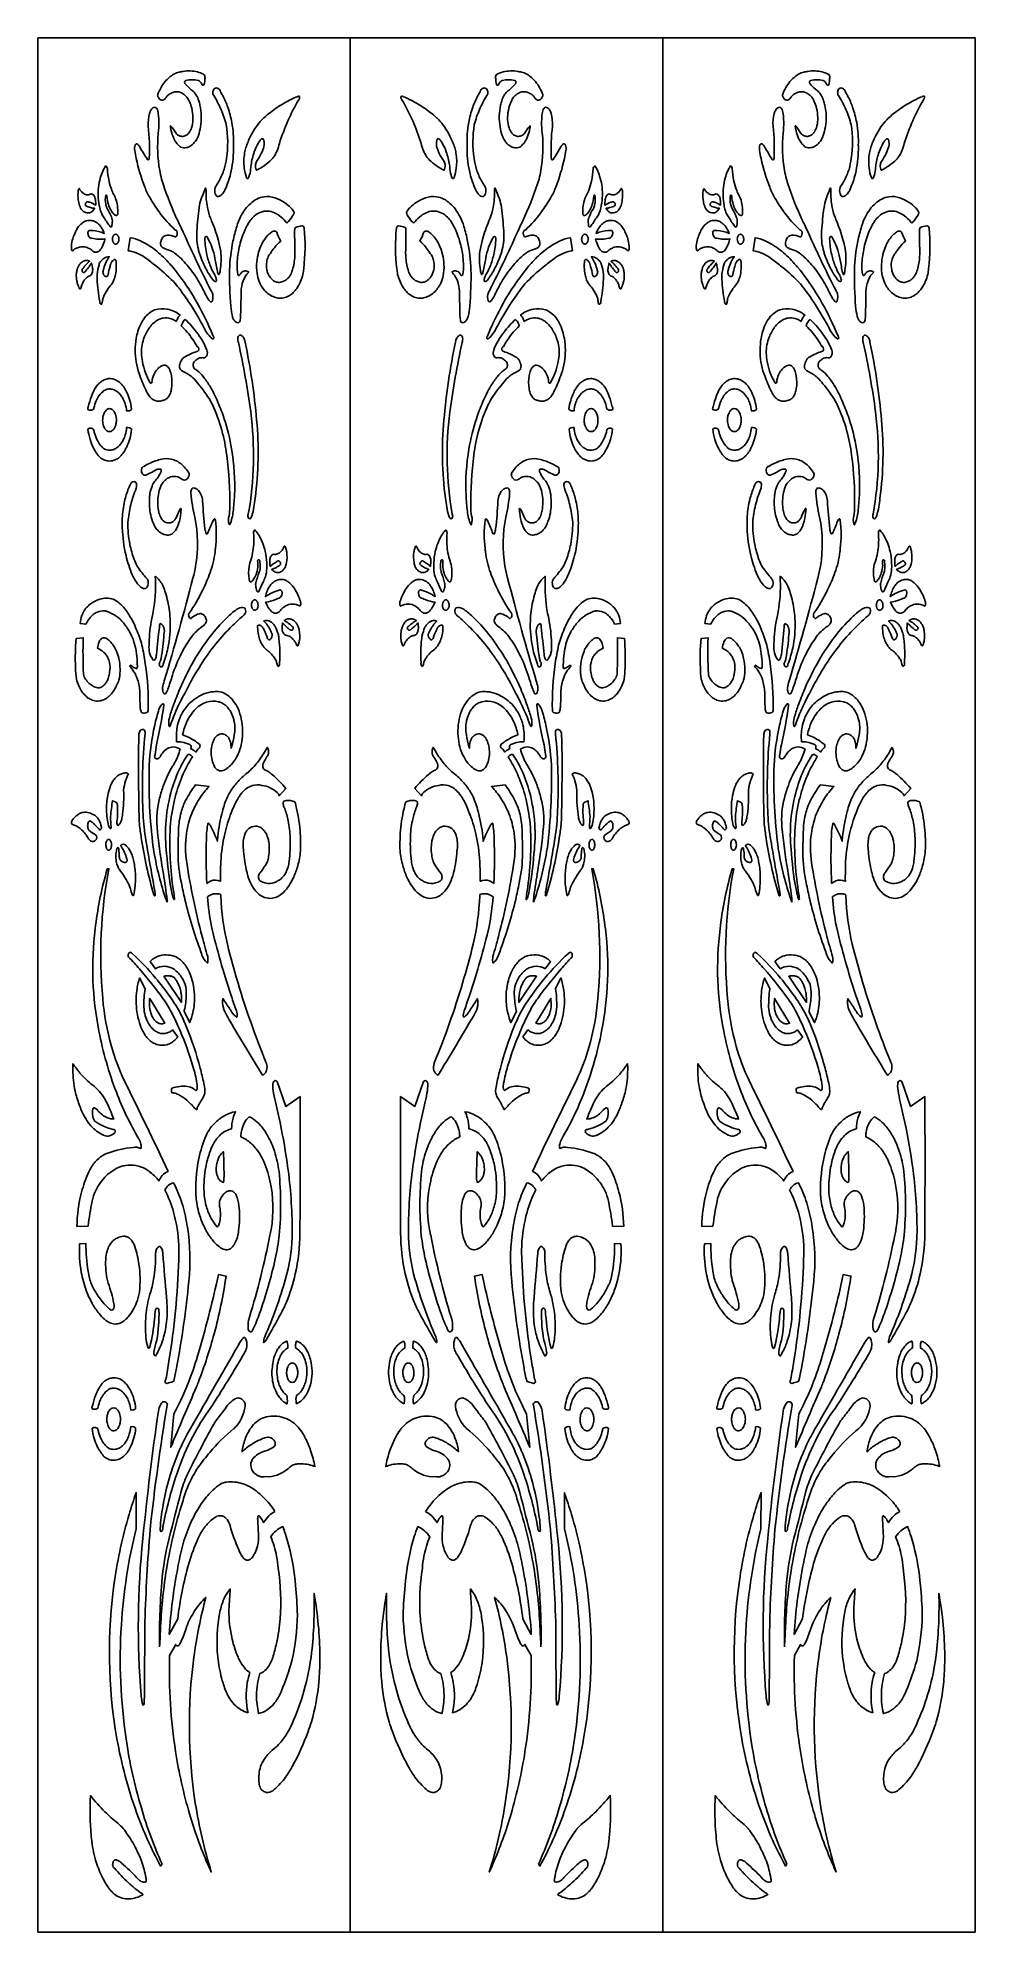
# Model space of a CAD drawing. Header units: millimetres. Extents: x 0 to 990, y 0 to 2000.
import ezdxf

# ---------------------------------------------------------------- set-up
doc = ezdxf.new("R2010")
doc.units = ezdxf.units.MM
doc.layers.add('Default', color=70, linetype='Continuous')

msp = doc.modelspace()

# ---------------------------------------------------------------- linework, layer by layer
at = {"layer": 'Default'}
msp.add_line((660, 2000), (660, 0), dxfattribs=at)
msp.add_lwpolyline([(330, 2000), (660, 2000), (990, 2000), (990, 0), (660, 0), (330, 0), (0, 0), (0, 2000)], close=True, dxfattribs=at)
msp.add_lwpolyline([(330, 0), (330, 2000)], dxfattribs=at)
for points in [[(140, 1906.9, -0.208498), (140.2, 1907.1, -0.36753), (140.5, 1907), (140.5, 1906.9, -0.04225), (146.3, 1898.8, 0.077258), (148.8, 1897, 0.114316), (152.2, 1896, 0.121112), (156, 1896.8, 0.08048), (158.9, 1898.9, 0.02575), (159.8, 1900, 0.060678), (162.3, 1905.1, 0.070555), (163.8, 1913.5, 0.020003), (163.8, 1916, 0.054357), (162.5, 1925.8, 0.047909), (160.1, 1932.8, 0.042366), (157.5, 1937.5, 0.056008), (154.5, 1940.3, 0.074251), (150.8, 1942.3, 0.173138), (142.5, 1942.4, 0.07718), (138.3, 1940.1, 0.016658), (137.4, 1939.4, 0.085142), (135.4, 1937.1, -0.041351), (134.6, 1936, -0.095634), (133.2, 1934.8, -0.154206), (131.1, 1934.3, -0.137398), (129.1, 1935, -0.089836), (127.6, 1936.7, -0.08027), (126.4, 1939.6, -0.041908), (130.1, 1947.6, -0.0439), (134.3, 1953.8, -0.04555), (138.7, 1958.3, -0.052164), (143.5, 1961.6, -0.065202), (149.2, 1963.9, -0.046837), (153.2, 1964.5, -0.114667), (168.6, 1964, -0.043944), (174.8, 1961.7, -0.128595), (175.8, 1960.9, -0.110984), (176.5, 1959, -0.122829), (176.3, 1956.6, -0.074859), (175.7, 1951.4, -0.01741), (175.4, 1950.3, -0.322106), (173.9, 1950.2, -0.071401), (173.5, 1950.6, 0.070492), (171.9, 1953.1, 0.077236), (170.2, 1954.6, 0.045111), (169.2, 1955.1, 0.119206), (156.4, 1955, 0.216725), (155.6, 1954.8, 0.130049), (155.1, 1953.8, 0.164031), (155.2, 1952.2, 0.123239), (155.6, 1951.5, 0.043617), (161.3, 1945.8, 0.021192), (164.1, 1943.7, -0.059081), (167.3, 1939.5, -0.053744), (170, 1933.6, -0.034691), (171.2, 1928.9, -0.098165), (171.8, 1906, -0.044379), (169.6, 1897, -0.008495), (169, 1895.5, -0.05004), (166.5, 1891, -0.052586), (163.8, 1887.9, -0.062146), (160.7, 1885.6, -0.080769), (156.9, 1884.1, -0.128398), (151, 1884.5, -0.061052), (147.1, 1888.3, -0.055018), (143.6, 1893.9, -0.054637), (140.8, 1902, -0.025468), (140, 1906.4, -0.148135)], [(520, 1906.9, 0.208498), (519.8, 1907.1, 0.36753), (519.5, 1907), (519.5, 1906.9, 0.04225), (513.7, 1898.8, -0.077258), (511.2, 1897, -0.114316), (507.8, 1896, -0.121112), (504, 1896.8, -0.08048), (501.1, 1898.9, -0.02575), (500.2, 1900, -0.060678), (497.7, 1905.1, -0.070555), (496.2, 1913.5, -0.020003), (496.2, 1916, -0.054357), (497.5, 1925.8, -0.047909), (499.9, 1932.8, -0.042366), (502.5, 1937.5, -0.056008), (505.5, 1940.3, -0.074251), (509.2, 1942.3, -0.173138), (517.5, 1942.4, -0.07718), (521.7, 1940.1, -0.016658), (522.6, 1939.4, -0.085142), (524.6, 1937.1, 0.041351), (525.4, 1936, 0.095634), (526.8, 1934.8, 0.154206), (528.9, 1934.3, 0.137398), (530.9, 1935, 0.089836), (532.4, 1936.7, 0.08027), (533.6, 1939.6, 0.041908), (529.9, 1947.6, 0.0439), (525.7, 1953.8, 0.04555), (521.3, 1958.3, 0.052164), (516.5, 1961.6, 0.065202), (510.8, 1963.9, 0.046837), (506.8, 1964.5, 0.114667), (491.4, 1964, 0.043944), (485.2, 1961.7, 0.128595), (484.2, 1960.9, 0.110984), (483.5, 1959, 0.122829), (483.7, 1956.6, 0.074859), (484.3, 1951.4, 0.01741), (484.6, 1950.3, 0.322106), (486.1, 1950.2, 0.071401), (486.5, 1950.6, -0.070492), (488.1, 1953.1, -0.077236), (489.8, 1954.6, -0.045111), (490.8, 1955.1, -0.119206), (503.6, 1955, -0.216725), (504.4, 1954.8, -0.130049), (504.9, 1953.8, -0.164031), (504.8, 1952.2, -0.123239), (504.4, 1951.5, -0.043617), (498.7, 1945.8, -0.021192), (495.9, 1943.7, 0.059081), (492.7, 1939.5, 0.053744), (490, 1933.6, 0.034691), (488.8, 1928.9, 0.098165), (488.2, 1906, 0.044379), (490.4, 1897, 0.008495), (491, 1895.5, 0.05004), (493.5, 1891, 0.052586), (496.2, 1887.9, 0.062146), (499.3, 1885.6, 0.080769), (503.1, 1884.1, 0.128398), (509, 1884.5, 0.061052), (512.9, 1888.3, 0.055018), (516.4, 1893.9, 0.054637), (519.2, 1902, 0.025468), (520, 1906.4, 0.148135)], [(800, 1906.9, -0.208498), (800.2, 1907.1, -0.36753), (800.5, 1907), (800.5, 1906.9, -0.04225), (806.3, 1898.8, 0.077258), (808.8, 1897, 0.114316), (812.2, 1896, 0.121112), (816, 1896.8, 0.08048), (818.9, 1898.9, 0.02575), (819.8, 1900, 0.060678), (822.3, 1905.1, 0.070555), (823.8, 1913.5, 0.020003), (823.8, 1916, 0.054357), (822.5, 1925.8, 0.047909), (820.1, 1932.8, 0.042366), (817.5, 1937.5, 0.056008), (814.5, 1940.3, 0.074251), (810.8, 1942.3, 0.173138), (802.5, 1942.4, 0.07718), (798.3, 1940.1, 0.016658), (797.4, 1939.4, 0.085142), (795.4, 1937.1, -0.041351), (794.6, 1936, -0.095634), (793.2, 1934.8, -0.154206), (791.1, 1934.3, -0.137398), (789.1, 1935, -0.089836), (787.6, 1936.7, -0.08027), (786.4, 1939.6, -0.041908), (790.1, 1947.6, -0.0439), (794.3, 1953.8, -0.04555), (798.7, 1958.3, -0.052164), (803.5, 1961.6, -0.065202), (809.2, 1963.9, -0.046837), (813.2, 1964.5, -0.114667), (828.6, 1964, -0.043944), (834.8, 1961.7, -0.128595), (835.8, 1960.9, -0.110984), (836.5, 1959, -0.122829), (836.3, 1956.6, -0.074859), (835.7, 1951.4, -0.01741), (835.4, 1950.3, -0.322106), (833.9, 1950.2, -0.071401), (833.5, 1950.6, 0.070492), (831.9, 1953.1, 0.077236), (830.2, 1954.6, 0.045111), (829.2, 1955.1, 0.119206), (816.4, 1955, 0.216725), (815.6, 1954.8, 0.130049), (815.1, 1953.8, 0.164031), (815.2, 1952.2, 0.123239), (815.6, 1951.5, 0.043617), (821.3, 1945.8, 0.021192), (824.1, 1943.7, -0.059081), (827.3, 1939.5, -0.053744), (830, 1933.6, -0.034691), (831.2, 1928.9, -0.098165), (831.8, 1906, -0.044379), (829.6, 1897, -0.008495), (829, 1895.5, -0.05004), (826.5, 1891, -0.052586), (823.8, 1887.9, -0.062146), (820.7, 1885.6, -0.080769), (816.9, 1884.1, -0.128398), (811, 1884.5, -0.061052), (807.1, 1888.3, -0.055018), (803.6, 1893.9, -0.054637), (800.8, 1902, -0.025468), (800, 1906.4, -0.148135)], [(185.7, 1939.1, -0.042228), (193.5, 1924.4, -0.0357), (199, 1908.4, -0.077853), (199.2, 1872.9, -0.028274), (196.8, 1861.2, -0.038927), (191.5, 1849.1, -0.018146), (188.7, 1844.4, 0.093588), (187.3, 1841.9, 0.155987), (187.3, 1835.7, 0.083349), (188.3, 1833.5, 0.122468), (189.6, 1832.6, 0.228938), (192, 1832.9, 0.03188), (193.4, 1833.8, 0.078696), (196.4, 1837.3, 0.0399), (197.9, 1840.1, 0.044591), (203.5, 1856.5, 0.057944), (206.7, 1882.2, 0.009798), (206.6, 1886.7, 0.051967), (204.9, 1910.6, 0.040729), (200.6, 1926.7, 0.038539), (195.3, 1939, 0.015328), (192.9, 1943.1, 0.086025), (191.7, 1945.4, 0.097769), (190.3, 1946.6, 0.264963), (186.7, 1946.7, 0.042258), (186.1, 1946.3, 0.108871), (185, 1944.2, 0.142259), (185.1, 1940.3, 0.067376), (185.7, 1939.1)], [(474.3, 1939.1, 0.042228), (466.5, 1924.4, 0.0357), (461, 1908.4, 0.077853), (460.8, 1872.9, 0.028274), (463.2, 1861.2, 0.038927), (468.5, 1849.1, 0.018146), (471.3, 1844.4, -0.093588), (472.7, 1841.9, -0.155987), (472.7, 1835.7, -0.083349), (471.7, 1833.5, -0.122468), (470.4, 1832.6, -0.228938), (468, 1832.9, -0.03188), (466.6, 1833.8, -0.078696), (463.6, 1837.3, -0.0399), (462.1, 1840.1, -0.044591), (456.5, 1856.5, -0.057944), (453.3, 1882.2, -0.009798), (453.4, 1886.7, -0.051967), (455.1, 1910.6, -0.040729), (459.4, 1926.7, -0.038539), (464.7, 1939, -0.015328), (467.1, 1943.1, -0.086025), (468.3, 1945.4, -0.097769), (469.7, 1946.6, -0.264963), (473.3, 1946.7, -0.042258), (473.9, 1946.3, -0.108871), (475, 1944.2, -0.142259), (474.9, 1940.3, -0.067376), (474.3, 1939.1)], [(845.7, 1939.1, -0.042228), (853.5, 1924.4, -0.0357), (859, 1908.4, -0.077853), (859.2, 1872.9, -0.028274), (856.8, 1861.2, -0.038927), (851.5, 1849.1, -0.018146), (848.7, 1844.4, 0.093588), (847.3, 1841.9, 0.155987), (847.3, 1835.7, 0.083349), (848.3, 1833.5, 0.122468), (849.6, 1832.6, 0.228938), (852, 1832.9, 0.03188), (853.4, 1833.8, 0.078696), (856.4, 1837.3, 0.0399), (857.9, 1840.1, 0.044591), (863.5, 1856.5, 0.057944), (866.7, 1882.2, 0.009798), (866.6, 1886.7, 0.051967), (864.9, 1910.6, 0.040729), (860.6, 1926.7, 0.038539), (855.3, 1939, 0.015328), (852.9, 1943.1, 0.086025), (851.7, 1945.4, 0.097769), (850.3, 1946.6, 0.264963), (846.7, 1946.7, 0.042258), (846.1, 1946.3, 0.108871), (845, 1944.2, 0.142259), (845.1, 1940.3, 0.067376), (845.7, 1939.1)], [(116.4, 1871.1, 0.243533), (117.4, 1871.8, 0.111138), (117.7, 1872.9, 0.038769), (116.5, 1906.9, -0.075557), (117.9, 1920.3, -0.094307), (119.5, 1924, -0.111566), (121.6, 1926.1, -0.119657), (123.7, 1926.8, -0.175837), (125.6, 1925.5, -0.09775), (126.7, 1923.1, -0.076454), (127.2, 1899.4, 0.069587), (128.7, 1860.1, 0.017585), (130.6, 1851, 0.030097), (145.5, 1811.8, 0.011162), (151.7, 1798.9, 0.014865), (183.1, 1732.9, -0.10592), (184.7, 1729, -0.134048), (184.3, 1722.8, -0.083699), (183.8, 1721.6, -0.246202), (183, 1721.1, -0.20151), (182.2, 1721.4, -0.079525), (179.4, 1725, -0.016244), (172.8, 1737.8, 0.040676), (162, 1754.7, 0.047048), (149.5, 1768.6, 0.024605), (145.6, 1771.9, 0.057326), (140.5, 1775, -0.035926), (132.4, 1778.4, -0.170749), (130.8, 1779.3, -0.137353), (129.7, 1782.2, -0.125801), (130.1, 1785.4, -0.096526), (131.8, 1789.1, -0.114335), (134, 1791.1, -0.133814), (136.4, 1791.6, -0.134258), (145, 1789.8), (145.1, 1789.8, 0.190917), (146.5, 1790.6, 0.149313), (147.3, 1793.3, 0.140737), (146.8, 1795.9, 0.154367), (145.7, 1796.9, 0.099389), (145.1, 1797.1, -0.046473), (128.1, 1816.2, -0.026564), (118.6, 1830.7, -0.051568), (113, 1842.4, -0.043166), (103.9, 1872.7, -0.010743), (102.3, 1881.1, -0.14346), (102.7, 1886.9, -0.20095), (103.7, 1888.1, -0.285314), (105.4, 1887.8, -0.077767), (105.9, 1887.2, -0.058308), (107.6, 1884.9, 0.011556), (115.7, 1871.6, 0.242676)], [(276.4, 1938.1, -0.127641), (276.2, 1935.8, -0.107775), (275.5, 1934.7, 0.029262), (264.1, 1912.4, 0.02625), (255.1, 1888.6, -0.046783), (252.6, 1880.7, -0.04945), (249.2, 1874.5, -0.031493), (246.9, 1871.6, -0.038894), (239, 1865, -0.040795), (231.1, 1860.3, -0.087798), (230, 1862.9, -0.125501), (230.2, 1867.5, -0.07175), (231, 1869.4, 0.047256), (236, 1878, 0.031112), (238.8, 1885.4, 0.108967), (238.7, 1891.5, 0.045449), (238.4, 1892.5, 0.133111), (237.8, 1893.3, 0.350641), (236.3, 1893.3, 0.076948), (233.8, 1890.4, 0.02312), (233, 1889.1, 0.043577), (228.6, 1879.6, 0.048044), (225.2, 1866, 0.00935), (224.8, 1863.2, -0.064899), (223.6, 1855.3, -0.034881), (222.3, 1851.9, -0.151927), (221.8, 1851.4, -0.285723), (220.9, 1851.6, -0.14193), (220.4, 1852.5), (220.4, 1852.5, -0.054609), (218, 1862.9, -0.075751), (218.4, 1878.5, -0.030265), (219.7, 1884.1, -0.035941), (224.7, 1896.2, -0.037103), (230.5, 1906, -0.038195), (236.6, 1913.6, -0.013166), (238.8, 1915.7, -0.03267), (252.9, 1926.6, -0.035473), (267.7, 1935.1, -0.015343), (274, 1937.9, -0.138862), (275, 1938.4, -0.195223)], [(383.6, 1938.1, 0.127641), (383.8, 1935.8, 0.107775), (384.5, 1934.7, -0.029262), (395.9, 1912.4, -0.02625), (404.9, 1888.6, 0.046783), (407.4, 1880.7, 0.04945), (410.8, 1874.5, 0.031493), (413.1, 1871.6, 0.038894), (421, 1865, 0.040795), (428.9, 1860.3, 0.087798), (430, 1862.9, 0.125501), (429.8, 1867.5, 0.07175), (429, 1869.4, -0.047256), (424, 1878, -0.031112), (421.2, 1885.4, -0.108967), (421.3, 1891.5, -0.045449), (421.6, 1892.5, -0.133111), (422.2, 1893.3, -0.350641), (423.7, 1893.3, -0.076948), (426.2, 1890.4, -0.02312), (427, 1889.1, -0.043577), (431.4, 1879.6, -0.048044), (434.8, 1866, -0.00935), (435.2, 1863.2, 0.064899), (436.4, 1855.3, 0.034881), (437.7, 1851.9, 0.151927), (438.2, 1851.4, 0.285723), (439.1, 1851.6, 0.14193), (439.6, 1852.5), (439.6, 1852.5, 0.054609), (442, 1862.9, 0.075751), (441.6, 1878.5, 0.030265), (440.3, 1884.1, 0.035941), (435.3, 1896.2, 0.037103), (429.5, 1906, 0.038195), (423.4, 1913.6, 0.013166), (421.2, 1915.7, 0.03267), (407.1, 1926.6, 0.035473), (392.3, 1935.1, 0.015343), (386, 1937.9, 0.138862), (385, 1938.4, 0.195223)], [(543.6, 1871.1, -0.243533), (542.6, 1871.8, -0.111138), (542.3, 1872.9, -0.038769), (543.5, 1906.9, 0.075557), (542.1, 1920.3, 0.094307), (540.5, 1924, 0.111566), (538.4, 1926.1, 0.119657), (536.3, 1926.8, 0.175837), (534.4, 1925.5, 0.09775), (533.3, 1923.1, 0.076454), (532.8, 1899.4, -0.069587), (531.3, 1860.1, -0.017585), (529.4, 1851, -0.030097), (514.5, 1811.8, -0.011162), (508.3, 1798.9, -0.014865), (476.9, 1732.9, 0.10592), (475.3, 1729, 0.134048), (475.7, 1722.8, 0.083699), (476.2, 1721.6, 0.246202), (477, 1721.1, 0.20151), (477.8, 1721.4, 0.079525), (480.6, 1725, 0.016244), (487.2, 1737.8, -0.040676), (498, 1754.7, -0.047048), (510.5, 1768.6, -0.024605), (514.4, 1771.9, -0.057326), (519.5, 1775, 0.035926), (527.6, 1778.4, 0.170749), (529.2, 1779.3, 0.137353), (530.3, 1782.2, 0.125801), (529.9, 1785.4, 0.096526), (528.2, 1789.1, 0.114335), (526, 1791.1, 0.133814), (523.6, 1791.6, 0.134258), (515, 1789.8), (514.9, 1789.8, -0.190917), (513.5, 1790.6, -0.149313), (512.7, 1793.3, -0.140737), (513.2, 1795.9, -0.154367), (514.3, 1796.9, -0.099389), (514.9, 1797.1, 0.046473), (531.9, 1816.2, 0.026564), (541.4, 1830.7, 0.051568), (547, 1842.4, 0.043166), (556.1, 1872.7, 0.010743), (557.7, 1881.1, 0.14346), (557.3, 1886.9, 0.20095), (556.3, 1888.1, 0.285314), (554.6, 1887.8, 0.077767), (554.1, 1887.2, 0.058308), (552.4, 1884.9, -0.011556), (544.3, 1871.6, -0.242676)], [(776.4, 1871.1, 0.243533), (777.4, 1871.8, 0.111138), (777.7, 1872.9, 0.038769), (776.5, 1906.9, -0.075557), (777.9, 1920.3, -0.094307), (779.5, 1924, -0.111566), (781.6, 1926.1, -0.119657), (783.7, 1926.8, -0.175837), (785.6, 1925.5, -0.09775), (786.7, 1923.1, -0.076454), (787.2, 1899.4, 0.069587), (788.7, 1860.1, 0.017585), (790.6, 1851, 0.030097), (805.5, 1811.8, 0.011162), (811.7, 1798.9, 0.014865), (843.1, 1732.9, -0.10592), (844.7, 1729, -0.134048), (844.3, 1722.8, -0.083699), (843.8, 1721.6, -0.246202), (843, 1721.1, -0.20151), (842.2, 1721.4, -0.079525), (839.4, 1725, -0.016244), (832.8, 1737.8, 0.040676), (822, 1754.7, 0.047048), (809.5, 1768.6, 0.024605), (805.6, 1771.9, 0.057326), (800.5, 1775, -0.035926), (792.4, 1778.4, -0.170749), (790.8, 1779.3, -0.137353), (789.7, 1782.2, -0.125801), (790.1, 1785.4, -0.096526), (791.8, 1789.1, -0.114335), (794, 1791.1, -0.133814), (796.4, 1791.6, -0.134258), (805, 1789.8), (805.1, 1789.8, 0.190917), (806.5, 1790.6, 0.149313), (807.3, 1793.3, 0.140737), (806.8, 1795.9, 0.154367), (805.7, 1796.9, 0.099389), (805.1, 1797.1, -0.046473), (788.1, 1816.2, -0.026564), (778.6, 1830.7, -0.051568), (773, 1842.4, -0.043166), (763.9, 1872.7, -0.010743), (762.3, 1881.1, -0.14346), (762.7, 1886.9, -0.20095), (763.7, 1888.1, -0.285314), (765.4, 1887.8, -0.077767), (765.9, 1887.2, -0.058308), (767.6, 1884.9, 0.011556), (775.7, 1871.6, 0.242676)], [(936.4, 1938.1, -0.127641), (936.2, 1935.8, -0.107775), (935.5, 1934.7, 0.029262), (924.1, 1912.4, 0.02625), (915.1, 1888.6, -0.046783), (912.6, 1880.7, -0.04945), (909.2, 1874.5, -0.031493), (906.9, 1871.6, -0.038894), (899, 1865, -0.040795), (891.1, 1860.3, -0.087798), (890, 1862.9, -0.125501), (890.2, 1867.5, -0.07175), (891, 1869.4, 0.047256), (896, 1878, 0.031112), (898.8, 1885.4, 0.108967), (898.7, 1891.5, 0.045449), (898.4, 1892.5, 0.133111), (897.8, 1893.3, 0.350641), (896.3, 1893.3, 0.076948), (893.8, 1890.4, 0.02312), (893, 1889.1, 0.043577), (888.6, 1879.6, 0.048044), (885.2, 1866, 0.00935), (884.8, 1863.2, -0.064899), (883.6, 1855.3, -0.034881), (882.3, 1851.9, -0.151927), (881.8, 1851.4, -0.285723), (880.9, 1851.6, -0.14193), (880.4, 1852.5), (880.4, 1852.5, -0.054609), (878, 1862.9, -0.075751), (878.4, 1878.5, -0.030265), (879.7, 1884.1, -0.035941), (884.7, 1896.2, -0.037103), (890.5, 1906, -0.038195), (896.6, 1913.6, -0.013166), (898.8, 1915.7, -0.03267), (912.9, 1926.6, -0.035473), (927.7, 1935.1, -0.015343), (934, 1937.9, -0.138862), (935, 1938.4, -0.195223)], [(78.6, 1808.3, -0.059301), (78.3, 1802, -0.129634), (78, 1800.9, -0.146303), (77.5, 1800.4, -0.284082), (76.6, 1800.4, -0.0559), (76.4, 1800.6, -0.021098), (70.1, 1810, -0.056151), (67.4, 1814.4, -0.055762), (65.3, 1820.7, -0.016642), (64.9, 1822.9, -0.087152), (64.4, 1844.9, -0.040744), (66.6, 1854, -0.038364), (69.4, 1860.9, -0.027395), (71.6, 1864.9, -0.111962), (72.5, 1864.1, -0.099912), (73.3, 1862.5, -0.023215), (73.4, 1862, 0.042026), (75.2, 1848.8, 0.037167), (78.2, 1838.8, 0.011237), (79.3, 1836.2, -0.051946), (82.1, 1830.4, -0.052655), (84, 1822.7, -0.050311), (84.3, 1814.3, -0.118819), (84, 1813.1, -0.128952), (83.5, 1812.5, -0.242246), (82.6, 1812.4, -0.114074), (80.8, 1813.3, -0.042947), (80.1, 1814.1, -0.057244), (77, 1818.3, -0.052043), (74.5, 1824, -0.060726), (72.9, 1832.8), (72.9, 1833.4, 0.15717), (72.5, 1833.9, 0.3395), (71.8, 1833.9), (71.7, 1833.9, 0.101759), (71.7, 1824.6, 0.054704), (72.9, 1820.6, 0.023374), (73.6, 1819.2, -0.044094), (77.6, 1811.2, -0.013474)], [(581.4, 1808.3, 0.059301), (581.7, 1802, 0.129634), (582, 1800.9, 0.146303), (582.5, 1800.4, 0.284082), (583.4, 1800.4, 0.0559), (583.6, 1800.6, 0.021098), (589.9, 1810, 0.056151), (592.6, 1814.4, 0.055762), (594.7, 1820.7, 0.016642), (595.1, 1822.9, 0.087152), (595.6, 1844.9, 0.040744), (593.4, 1854, 0.038364), (590.6, 1860.9, 0.027395), (588.4, 1864.9, 0.111962), (587.5, 1864.1, 0.099912), (586.7, 1862.5, 0.023215), (586.6, 1862, -0.042026), (584.8, 1848.8, -0.037167), (581.8, 1838.8, -0.011237), (580.7, 1836.2, 0.051946), (577.9, 1830.4, 0.052655), (576, 1822.7, 0.050311), (575.7, 1814.3, 0.118819), (576, 1813.1, 0.128952), (576.5, 1812.5, 0.242246), (577.4, 1812.4, 0.114074), (579.2, 1813.3, 0.042947), (579.9, 1814.1, 0.057244), (583, 1818.3, 0.052043), (585.5, 1824, 0.060726), (587.1, 1832.8), (587.1, 1833.4, -0.15717), (587.5, 1833.9, -0.3395), (588.2, 1833.9), (588.3, 1833.9, -0.101759), (588.3, 1824.6, -0.054704), (587.1, 1820.6, -0.023374), (586.4, 1819.2, 0.044094), (582.4, 1811.2, 0.013474)], [(738.6, 1808.3, -0.059301), (738.3, 1802, -0.129634), (738, 1800.9, -0.146303), (737.5, 1800.4, -0.284082), (736.6, 1800.4, -0.0559), (736.4, 1800.6, -0.021098), (730.1, 1810, -0.056151), (727.4, 1814.4, -0.055762), (725.3, 1820.7, -0.016642), (724.9, 1822.9, -0.087152), (724.4, 1844.9, -0.040744), (726.6, 1854, -0.038364), (729.4, 1860.9, -0.027395), (731.6, 1864.9, -0.111962), (732.5, 1864.1, -0.099912), (733.3, 1862.5, -0.023215), (733.4, 1862, 0.042026), (735.2, 1848.8, 0.037167), (738.2, 1838.8, 0.011237), (739.3, 1836.2, -0.051946), (742.1, 1830.4, -0.052655), (744, 1822.7, -0.050311), (744.3, 1814.3, -0.118819), (744, 1813.1, -0.128952), (743.5, 1812.5, -0.242246), (742.6, 1812.4, -0.114074), (740.8, 1813.3, -0.042947), (740.1, 1814.1, -0.057244), (737, 1818.3, -0.052043), (734.5, 1824, -0.060726), (732.9, 1832.8), (732.9, 1833.4, 0.15717), (732.5, 1833.9, 0.3395), (731.8, 1833.9), (731.7, 1833.9, 0.101759), (731.7, 1824.6, 0.054704), (732.9, 1820.6, 0.023374), (733.6, 1819.2, -0.044094), (737.6, 1811.2, -0.013474)], [(43.8, 1840.9, 0.042274), (45.3, 1838.6, 0.043759), (46.7, 1836.9, 0.05025), (48.4, 1835.7, 0.063485), (50.3, 1834.7, 0.146599), (54.7, 1834.6, -0.082886), (55.7, 1835.1, -0.153843), (57.5, 1835, -0.082617), (58.5, 1834.3, -0.066124), (59.4, 1833.3, -0.059251), (60.2, 1831.8, -0.069526), (60.7, 1829.2, -0.038175), (61.2, 1823.4, 0.033157), (54.9, 1826.4, 0.009358), (53.2, 1827, 0.180546), (51.9, 1826.9, 0.097586), (51.1, 1826.3, 0.073966), (50.4, 1825.4, 0.02403), (50.3, 1824.9, 0.156047), (50.2, 1823.4, 0.086843), (50.5, 1822.8, 0.102862), (50.8, 1822.5, 0.045505), (55.7, 1820.8, 0.040013), (59.9, 1820.1, -0.042845), (58.7, 1818.3, -0.049742), (57.2, 1816.8, -0.057376), (55.7, 1815.8, -0.079138), (53.6, 1815.2, -0.116474), (50.5, 1815.5, -0.069917), (48.5, 1816.5, -0.058592), (46.7, 1818.1, -0.049019), (45.2, 1820.3, -0.04249), (44, 1823, -0.043857), (42.7, 1829.1, -0.060077), (42.6, 1838.2, -0.102203), (42.7, 1839.5, -0.084954), (43.1, 1840.3, -0.099489), (43.5, 1840.7, -0.080136)], [(177.3, 1841.5, -0.062099), (177.7, 1839, 0.058717), (179.1, 1820.8, 0.042975), (182.4, 1809.5, 0.019661), (183.5, 1806.7, -0.036738), (190.4, 1787, -0.020311), (193.2, 1774.6, -0.067461), (192.5, 1754.4, -0.071441), (191.6, 1750.5, -0.204422), (191.3, 1750.1, -0.332451), (190.9, 1750.1, -0.093775), (189.7, 1753.4), (189.7, 1753.4, -0.001396), (187, 1767.2, 0.041307), (183.9, 1778.9, 0.042826), (179.5, 1788.4, -0.127992), (179.4, 1788.8, 0.124695), (178.8, 1789.8, 0.190262), (178, 1790.3, 0.207259), (177, 1789.9, 0.126378), (176.4, 1788.7, 0.07346), (176.3, 1787.7, 0.045204), (178.5, 1771.1, 0.03964), (182.3, 1758.9, 0.028875), (185.7, 1751.6, -0.065745), (188.1, 1746.9, -0.017913), (188.5, 1745.2, -0.21289), (188.6, 1743.4, -0.143884), (188.2, 1742.8, -0.205174), (187.6, 1742.7, -0.131636), (185.7, 1743.6, -0.080588), (184.4, 1745.2, -0.039067), (177.2, 1756.8, -0.039967), (170.7, 1772.5, -0.008907), (169.5, 1776.5, -0.077599), (167.9, 1795.9, -0.017823), (170.4, 1821, -0.053075), (172.5, 1830.1, -0.030637), (174.2, 1834.4, 0.014279), (177, 1841.2, -0.274412), (177.1, 1841.5, -0.373329)], [(482.7, 1841.5, 0.062099), (482.3, 1839, -0.058717), (480.9, 1820.8, -0.042975), (477.6, 1809.5, -0.019661), (476.5, 1806.7, 0.036738), (469.6, 1787, 0.020311), (466.8, 1774.6, 0.067461), (467.5, 1754.4, 0.071441), (468.4, 1750.5, 0.204422), (468.7, 1750.1, 0.332451), (469.1, 1750.1, 0.093775), (470.3, 1753.4), (470.3, 1753.4, 0.001396), (473, 1767.2, -0.041307), (476.1, 1778.9, -0.042826), (480.5, 1788.4, 0.127992), (480.6, 1788.8, -0.124695), (481.2, 1789.8, -0.190262), (482, 1790.3, -0.207259), (483, 1789.9, -0.126378), (483.6, 1788.7, -0.07346), (483.7, 1787.7, -0.045204), (481.5, 1771.1, -0.03964), (477.7, 1758.9, -0.028875), (474.3, 1751.6, 0.065745), (471.9, 1746.9, 0.017913), (471.5, 1745.2, 0.21289), (471.4, 1743.4, 0.143884), (471.8, 1742.8, 0.205174), (472.4, 1742.7, 0.131636), (474.3, 1743.6, 0.080588), (475.6, 1745.2, 0.039067), (482.8, 1756.8, 0.039967), (489.3, 1772.5, 0.008907), (490.5, 1776.5, 0.077599), (492.1, 1795.9, 0.017823), (489.6, 1821, 0.053075), (487.5, 1830.1, 0.030637), (485.8, 1834.4, -0.014279), (483, 1841.2, 0.274412), (482.9, 1841.5, 0.373329)], [(616.2, 1840.9, -0.042274), (614.7, 1838.6, -0.043759), (613.3, 1836.9, -0.05025), (611.6, 1835.7, -0.063485), (609.7, 1834.7, -0.146599), (605.3, 1834.6, 0.082886), (604.3, 1835.1, 0.153843), (602.5, 1835, 0.082617), (601.5, 1834.3, 0.066124), (600.6, 1833.3, 0.059251), (599.8, 1831.8, 0.069526), (599.3, 1829.2, 0.038175), (598.8, 1823.4, -0.033157), (605.1, 1826.4, -0.009358), (606.8, 1827, -0.180546), (608.1, 1826.9, -0.097586), (608.9, 1826.3, -0.073966), (609.6, 1825.4, -0.02403), (609.7, 1824.9, -0.156047), (609.8, 1823.4, -0.086843), (609.5, 1822.8, -0.102862), (609.2, 1822.5, -0.045505), (604.3, 1820.8, -0.040013), (600.1, 1820.1, 0.042845), (601.3, 1818.3, 0.049742), (602.8, 1816.8, 0.057376), (604.3, 1815.8, 0.079138), (606.4, 1815.2, 0.116474), (609.5, 1815.5, 0.069917), (611.5, 1816.5, 0.058592), (613.3, 1818.1, 0.049019), (614.8, 1820.3, 0.04249), (616, 1823, 0.043857), (617.3, 1829.1, 0.060077), (617.4, 1838.2, 0.102203), (617.3, 1839.5, 0.084954), (616.9, 1840.3, 0.099489), (616.5, 1840.7, 0.080136)], [(703.8, 1840.9, 0.042274), (705.3, 1838.6, 0.043759), (706.7, 1836.9, 0.05025), (708.4, 1835.7, 0.063485), (710.3, 1834.7, 0.146599), (714.7, 1834.6, -0.082886), (715.7, 1835.1, -0.153843), (717.5, 1835, -0.082617), (718.5, 1834.3, -0.066124), (719.4, 1833.3, -0.059251), (720.2, 1831.8, -0.069526), (720.7, 1829.2, -0.038175), (721.2, 1823.4, 0.033157), (714.9, 1826.4, 0.009358), (713.2, 1827, 0.180546), (711.9, 1826.9, 0.097586), (711.1, 1826.3, 0.073966), (710.4, 1825.4, 0.02403), (710.3, 1824.9, 0.156047), (710.2, 1823.4, 0.086843), (710.5, 1822.8, 0.102862), (710.8, 1822.5, 0.045505), (715.7, 1820.8, 0.040013), (719.9, 1820.1, -0.042845), (718.7, 1818.3, -0.049742), (717.2, 1816.8, -0.057376), (715.7, 1815.8, -0.079138), (713.6, 1815.2, -0.116474), (710.5, 1815.5, -0.069917), (708.5, 1816.5, -0.058592), (706.7, 1818.1, -0.049019), (705.2, 1820.3, -0.04249), (704, 1823, -0.043857), (702.7, 1829.1, -0.060077), (702.6, 1838.2, -0.102203), (702.7, 1839.5, -0.084954), (703.1, 1840.3, -0.099489), (703.5, 1840.7, -0.080136)], [(837.3, 1841.5, -0.062099), (837.7, 1839, 0.058717), (839.1, 1820.8, 0.042975), (842.4, 1809.5, 0.019661), (843.5, 1806.7, -0.036738), (850.4, 1787, -0.020311), (853.2, 1774.6, -0.067461), (852.5, 1754.4, -0.071441), (851.6, 1750.5, -0.204422), (851.3, 1750.1, -0.332451), (850.9, 1750.1, -0.093775), (849.7, 1753.4), (849.7, 1753.4, -0.001396), (847, 1767.2, 0.041307), (843.9, 1778.9, 0.042826), (839.5, 1788.4, -0.127992), (839.4, 1788.8, 0.124695), (838.8, 1789.8, 0.190262), (838, 1790.3, 0.207259), (837, 1789.9, 0.126378), (836.4, 1788.7, 0.07346), (836.3, 1787.7, 0.045204), (838.5, 1771.1, 0.03964), (842.3, 1758.9, 0.028875), (845.7, 1751.6, -0.065745), (848.1, 1746.9, -0.017913), (848.5, 1745.2, -0.21289), (848.6, 1743.4, -0.143884), (848.2, 1742.8, -0.205174), (847.6, 1742.7, -0.131636), (845.7, 1743.6, -0.080588), (844.4, 1745.2, -0.039067), (837.2, 1756.8, -0.039967), (830.7, 1772.5, -0.008907), (829.5, 1776.5, -0.077599), (827.9, 1795.9, -0.017823), (830.4, 1821, -0.053075), (832.5, 1830.1, -0.030637), (834.2, 1834.4, 0.014279), (837, 1841.2, -0.274412), (837.1, 1841.5, -0.373329)], [(222.9, 1752.6, 0.070442), (219.1, 1748.1, 0.067966), (215.9, 1740.5, 0.072392), (214.7, 1729.8, -0.001691), (214.2, 1707.9, -0.038312), (213.7, 1702.2, -0.124799), (213.1, 1700.3, -0.130203), (212.3, 1699.5, -0.159719), (211.4, 1699.3, -0.146302), (208.9, 1700.1, -0.103854), (206.8, 1702.5, -0.076307), (205.5, 1705.9, -0.040761), (203.8, 1716.6, -0.023347), (202.5, 1755.3, -0.042837), (206.1, 1785.3, -0.024752), (210.1, 1800.9, -0.044212), (214.1, 1811.1, -0.046047), (219, 1819.1, -0.054369), (224.8, 1825.3, -0.064096), (231.3, 1829.8, -0.081219), (239, 1832.3, -0.119304), (250.4, 1831.2, -0.065938), (260.4, 1826.2, -0.040149), (266.8, 1821, -0.085823), (269.9, 1817.2, -0.034759), (270.3, 1816.5, -0.202166), (270.3, 1813.9, -0.100912), (269.8, 1813.1, -0.052577), (264.9, 1806.3, -0.012754), (263.7, 1805, -0.344855), (262.5, 1805.1, -0.027127), (261.6, 1806.1, 0.055023), (255.3, 1812.1, 0.050132), (249.8, 1815.4, 0.095625), (243.1, 1817.2, 0.11256), (234.9, 1815.8, 0.078619), (228.6, 1811.9, 0.051771), (224.2, 1807.1, 0.047656), (217.5, 1794.2, 0.048308), (212.3, 1776.7, 0.039698), (210.4, 1760, 0.065259), (211.1, 1750.6, 0.151494), (211.6, 1749.5, 0.207292), (212.2, 1749.1, 0.23381), (213.1, 1749.4, 0.087813), (213.4, 1750, -0.087505), (215.4, 1752.5, -0.114153), (217.8, 1753.8, -0.191815), (221.8, 1753.4, -0.047607)], [(437.1, 1752.6, -0.070442), (440.9, 1748.1, -0.067966), (444.1, 1740.5, -0.072392), (445.3, 1729.8, 0.001691), (445.8, 1707.9, 0.038312), (446.3, 1702.2, 0.124799), (446.9, 1700.3, 0.130203), (447.7, 1699.5, 0.159719), (448.6, 1699.3, 0.146302), (451.1, 1700.1, 0.103854), (453.2, 1702.5, 0.076307), (454.5, 1705.9, 0.040761), (456.2, 1716.6, 0.023347), (457.5, 1755.3, 0.042837), (453.9, 1785.3, 0.024752), (449.9, 1800.9, 0.044212), (445.9, 1811.1, 0.046047), (441, 1819.1, 0.054369), (435.2, 1825.3, 0.064096), (428.7, 1829.8, 0.081219), (421, 1832.3, 0.119304), (409.6, 1831.2, 0.065938), (399.6, 1826.2, 0.040149), (393.2, 1821, 0.085823), (390.1, 1817.2, 0.034759), (389.7, 1816.5, 0.202166), (389.7, 1813.9, 0.100912), (390.2, 1813.1, 0.052577), (395.1, 1806.3, 0.012754), (396.3, 1805, 0.344855), (397.5, 1805.1, 0.027127), (398.4, 1806.1, -0.055023), (404.7, 1812.1, -0.050132), (410.2, 1815.4, -0.095625), (416.9, 1817.2, -0.11256), (425.1, 1815.8, -0.078619), (431.4, 1811.9, -0.051771), (435.8, 1807.1, -0.047656), (442.5, 1794.2, -0.048308), (447.7, 1776.7, -0.039698), (449.6, 1760, -0.065259), (448.9, 1750.6, -0.151494), (448.4, 1749.5, -0.207292), (447.8, 1749.1, -0.23381), (446.9, 1749.4, -0.087813), (446.6, 1750, 0.087505), (444.6, 1752.5, 0.114153), (442.2, 1753.8, 0.191815), (438.2, 1753.4, 0.047607)], [(882.9, 1752.6, 0.070442), (879.1, 1748.1, 0.067966), (875.9, 1740.5, 0.072392), (874.7, 1729.8, -0.001691), (874.2, 1707.9, -0.038312), (873.7, 1702.2, -0.124799), (873.1, 1700.3, -0.130203), (872.3, 1699.5, -0.159719), (871.4, 1699.3, -0.146302), (868.9, 1700.1, -0.103854), (866.8, 1702.5, -0.076307), (865.5, 1705.9, -0.040761), (863.8, 1716.6, -0.023347), (862.5, 1755.3, -0.042837), (866.1, 1785.3, -0.024752), (870.1, 1800.9, -0.044212), (874.1, 1811.1, -0.046047), (879, 1819.1, -0.054369), (884.8, 1825.3, -0.064096), (891.3, 1829.8, -0.081219), (899, 1832.3, -0.119304), (910.4, 1831.2, -0.065938), (920.4, 1826.2, -0.040149), (926.8, 1821, -0.085823), (929.9, 1817.2, -0.034759), (930.3, 1816.5, -0.202166), (930.3, 1813.9, -0.100912), (929.8, 1813.1, -0.052577), (924.9, 1806.3, -0.012754), (923.7, 1805, -0.344855), (922.5, 1805.1, -0.027127), (921.6, 1806.1, 0.055023), (915.3, 1812.1, 0.050132), (909.8, 1815.4, 0.095625), (903.1, 1817.2, 0.11256), (894.9, 1815.8, 0.078619), (888.6, 1811.9, 0.051771), (884.2, 1807.1, 0.047656), (877.5, 1794.2, 0.048308), (872.3, 1776.7, 0.039698), (870.4, 1760, 0.065259), (871.1, 1750.6, 0.151494), (871.6, 1749.5, 0.207292), (872.2, 1749.1, 0.23381), (873.1, 1749.4, 0.087813), (873.4, 1750, -0.087505), (875.4, 1752.5, -0.114153), (877.8, 1753.8, -0.191815), (881.8, 1753.4, -0.047607)], [(55.3, 1788.9, -0.087205), (54.2, 1790, -0.07444), (53.2, 1791.9, -0.049385), (52.8, 1793.6, -0.109445), (53, 1795.3, -0.100975), (53.5, 1796.2, -0.11954), (54.1, 1796.6, -0.05858), (54.4, 1796.7, -0.066722), (67, 1794.7, -0.016938), (70.2, 1793.6, 0.041562), (68.2, 1798, 0.042999), (65.9, 1801.4, 0.050025), (63.3, 1804.1, 0.057922), (60.3, 1806, 0.072533), (56.9, 1807.2, 0.126272), (50.9, 1806.7, 0.071044), (47.2, 1804.8, 0.05933), (43.8, 1801.8, 0.049513), (41, 1797.7, 0.040556), (38.9, 1793, 0.049824), (36.9, 1788, 0.058704), (35.5, 1780.4, 0.029988), (35.6, 1776.3, 0.10759), (35.8, 1775.7, 0.163259), (36.3, 1775.3, 0.241283), (36.9, 1775.4, -0.052471), (40, 1777.6, -0.065556), (43.8, 1779.1, -0.130767), (51.1, 1778.9, -0.067287), (55.2, 1777.1, -0.020646), (56.5, 1776.2, 0.071325), (58.1, 1774.8, 0.08508), (59.9, 1773.9, 0.157414), (63.1, 1774.1, 0.083584), (65.1, 1775.3, 0.066477), (66.7, 1777.3, 0.029633), (67.4, 1778.5, 0.041584), (70.3, 1785.5, 0.012045), (70.9, 1787.8, -0.092926), (57.1, 1788.5, -0.011755)], [(272.2, 1799.9, -0.050643), (279, 1801.5, -0.183474), (280.2, 1801.2, -0.108258), (281, 1800.1, -0.053593), (281.3, 1799.2, -0.053832), (280.8, 1756.3, -0.007788), (280, 1750.3, -0.04212), (277.4, 1742.7, -0.043776), (274.2, 1736.6, -0.045668), (270.7, 1732.1, -0.053235), (266.8, 1728.6, -0.061136), (262.4, 1726.3, -0.09046), (256.4, 1725.1, -0.074197), (251.3, 1725.8, -0.071229), (245.7, 1728.2, -0.060254), (240.5, 1732.3, -0.04456), (236.9, 1736.8, -0.050942), (233.8, 1742.7, -0.055628), (231.5, 1751.5, -0.067208), (231.3, 1763.6, -0.044006), (233.2, 1773.7, -0.041511), (236.1, 1781.4, -0.043228), (239.6, 1787.5, -0.044967), (243.4, 1792, -0.04218), (246.8, 1794.9, -0.108218), (248.8, 1795.9, -0.130052), (251.2, 1795.9, -0.155616), (252, 1795.3, -0.062901), (252.3, 1794.7, 0.035668), (256.5, 1785.5, 0.046562), (249.8, 1778.5, 0.029194), (245.6, 1772.5, 0.067053), (243.3, 1768.9, 0.065882), (241.7, 1763.4, 0.088801), (241.9, 1755, 0.048182), (243, 1751.3, 0.054796), (245.2, 1747.4, 0.058503), (247.7, 1744.7, 0.069864), (250.4, 1742.8, 0.100632), (254.2, 1741.8, 0.117379), (258.7, 1742.7, 0.019282), (259.5, 1743.1, 0.084574), (263, 1745.1, 0.067322), (266, 1748.5, 0.059629), (268.5, 1753.6, 0.021444), (269, 1755.3, 0.051697), (271.4, 1769.4, 0.022202), (271.5, 1775.8, -0.00436), (271.2, 1794.6, -0.053554), (271.5, 1798.9, -0.133914), (271.9, 1799.6, -0.124891)], [(387.8, 1799.9, 0.050643), (381, 1801.5, 0.183474), (379.8, 1801.2, 0.108258), (379, 1800.1, 0.053593), (378.7, 1799.2, 0.053832), (379.2, 1756.3, 0.007788), (380, 1750.3, 0.04212), (382.6, 1742.7, 0.043776), (385.8, 1736.6, 0.045668), (389.3, 1732.1, 0.053235), (393.2, 1728.6, 0.061136), (397.6, 1726.3, 0.09046), (403.6, 1725.1, 0.074197), (408.7, 1725.8, 0.071229), (414.3, 1728.2, 0.060254), (419.5, 1732.3, 0.04456), (423.1, 1736.8, 0.050942), (426.2, 1742.7, 0.055628), (428.5, 1751.5, 0.067208), (428.7, 1763.6, 0.044006), (426.8, 1773.7, 0.041511), (423.9, 1781.4, 0.043228), (420.4, 1787.5, 0.044967), (416.6, 1792, 0.04218), (413.2, 1794.9, 0.108218), (411.2, 1795.9, 0.130052), (408.8, 1795.9, 0.155616), (408, 1795.3, 0.062901), (407.7, 1794.7, -0.035668), (403.5, 1785.5, -0.046562), (410.2, 1778.5, -0.029194), (414.4, 1772.5, -0.067053), (416.7, 1768.9, -0.065882), (418.3, 1763.4, -0.088801), (418.1, 1755, -0.048182), (417, 1751.3, -0.054796), (414.8, 1747.4, -0.058503), (412.3, 1744.7, -0.069864), (409.6, 1742.8, -0.100632), (405.8, 1741.8, -0.117379), (401.3, 1742.7, -0.019282), (400.5, 1743.1, -0.084574), (397, 1745.1, -0.067322), (394, 1748.5, -0.059629), (391.5, 1753.6, -0.021444), (391, 1755.3, -0.051697), (388.6, 1769.4, -0.022202), (388.5, 1775.8, 0.00436), (388.8, 1794.6, 0.053554), (388.5, 1798.9, 0.133914), (388.1, 1799.6, 0.124891)], [(604.7, 1788.9, 0.087205), (605.8, 1790, 0.07444), (606.8, 1791.9, 0.049385), (607.2, 1793.6, 0.109445), (607, 1795.3, 0.100975), (606.5, 1796.2, 0.11954), (605.9, 1796.6, 0.05858), (605.6, 1796.7, 0.066722), (593, 1794.7, 0.016938), (589.8, 1793.6, -0.041562), (591.8, 1798, -0.042999), (594.1, 1801.4, -0.050025), (596.7, 1804.1, -0.057922), (599.7, 1806, -0.072533), (603.1, 1807.2, -0.126272), (609.1, 1806.7, -0.071044), (612.8, 1804.8, -0.05933), (616.2, 1801.8, -0.049513), (619, 1797.7, -0.040556), (621.1, 1793, -0.049824), (623.1, 1788, -0.058704), (624.5, 1780.4, -0.029988), (624.4, 1776.3, -0.10759), (624.2, 1775.7, -0.163259), (623.7, 1775.3, -0.241283), (623.1, 1775.4, 0.052471), (620, 1777.6, 0.065556), (616.2, 1779.1, 0.130767), (608.9, 1778.9, 0.067287), (604.8, 1777.1, 0.020646), (603.5, 1776.2, -0.071325), (601.9, 1774.8, -0.08508), (600.1, 1773.9, -0.157414), (596.9, 1774.1, -0.083584), (594.9, 1775.3, -0.066477), (593.3, 1777.3, -0.029633), (592.6, 1778.5, -0.041584), (589.7, 1785.5, -0.012045), (589.1, 1787.8, 0.092926), (602.9, 1788.5, 0.011755)], [(715.3, 1788.9, -0.087205), (714.2, 1790, -0.07444), (713.2, 1791.9, -0.049385), (712.8, 1793.6, -0.109445), (713, 1795.3, -0.100975), (713.5, 1796.2, -0.11954), (714.1, 1796.6, -0.05858), (714.4, 1796.7, -0.066722), (727, 1794.7, -0.016938), (730.2, 1793.6, 0.041562), (728.2, 1798, 0.042999), (725.9, 1801.4, 0.050025), (723.3, 1804.1, 0.057922), (720.3, 1806, 0.072533), (716.9, 1807.2, 0.126272), (710.9, 1806.7, 0.071044), (707.2, 1804.8, 0.05933), (703.8, 1801.8, 0.049513), (701, 1797.7, 0.040556), (698.9, 1793, 0.049824), (696.9, 1788, 0.058704), (695.5, 1780.4, 0.029988), (695.6, 1776.3, 0.10759), (695.8, 1775.7, 0.163259), (696.3, 1775.3, 0.241283), (696.9, 1775.4, -0.052471), (700, 1777.6, -0.065556), (703.8, 1779.1, -0.130767), (711.1, 1778.9, -0.067287), (715.2, 1777.1, -0.020646), (716.5, 1776.2, 0.071325), (718.1, 1774.8, 0.08508), (719.9, 1773.9, 0.157414), (723.1, 1774.1, 0.083584), (725.1, 1775.3, 0.066477), (726.7, 1777.3, 0.029633), (727.4, 1778.5, 0.041584), (730.3, 1785.5, 0.012045), (730.9, 1787.8, -0.092926), (717.1, 1788.5, -0.011755)], [(932.2, 1799.9, -0.050643), (939, 1801.5, -0.183474), (940.2, 1801.2, -0.108258), (941, 1800.1, -0.053593), (941.3, 1799.2, -0.053832), (940.8, 1756.3, -0.007788), (940, 1750.3, -0.04212), (937.4, 1742.7, -0.043776), (934.2, 1736.6, -0.045668), (930.7, 1732.1, -0.053235), (926.8, 1728.6, -0.061136), (922.4, 1726.3, -0.09046), (916.4, 1725.1, -0.074197), (911.3, 1725.8, -0.071229), (905.7, 1728.2, -0.060254), (900.5, 1732.3, -0.04456), (896.9, 1736.8, -0.050942), (893.8, 1742.7, -0.055628), (891.5, 1751.5, -0.067208), (891.3, 1763.6, -0.044006), (893.2, 1773.7, -0.041511), (896.1, 1781.4, -0.043228), (899.6, 1787.5, -0.044967), (903.4, 1792, -0.04218), (906.8, 1794.9, -0.108218), (908.8, 1795.9, -0.130052), (911.2, 1795.9, -0.155616), (912, 1795.3, -0.062901), (912.3, 1794.7, 0.035668), (916.5, 1785.5, 0.046562), (909.8, 1778.5, 0.029194), (905.6, 1772.5, 0.067053), (903.3, 1768.9, 0.065882), (901.7, 1763.4, 0.088801), (901.9, 1755, 0.048182), (903, 1751.3, 0.054796), (905.2, 1747.4, 0.058503), (907.7, 1744.7, 0.069864), (910.4, 1742.8, 0.100632), (914.2, 1741.8, 0.117379), (918.7, 1742.7, 0.019282), (919.5, 1743.1, 0.084574), (923, 1745.1, 0.067322), (926, 1748.5, 0.059629), (928.5, 1753.6, 0.021444), (929, 1755.3, 0.051697), (931.4, 1769.4, 0.022202), (931.5, 1775.8, -0.00436), (931.2, 1794.6, -0.053554), (931.5, 1798.9, -0.133914), (931.9, 1799.6, -0.124891)], [(79.8, 1791.1, 0.048968), (79.3, 1790.2, 0.049556), (78.9, 1788.8, 0.086896), (78.9, 1786.2, 0.043783), (79.2, 1785, 0.041114), (79.6, 1784.2, 0.047742), (80, 1783.4, 0.050205), (80.5, 1782.9, 0.058152), (81.1, 1782.5, 0.072815), (81.8, 1782.3, 0.119613), (82.9, 1782.4, 0.072144), (83.6, 1782.7, 0.055537), (84.2, 1783.2, 0.051055), (84.7, 1784, 0.047189), (85.2, 1785, 0.051512), (85.6, 1786.5, 0.073576), (85.5, 1788.7, 0.04372), (85.2, 1789.9, 0.041029), (84.8, 1790.8, 0.047622), (84.4, 1791.5, 0.050072), (83.8, 1792, 0.058017), (83.3, 1792.4, 0.072716), (82.6, 1792.6, 0.126686), (81.5, 1792.5, 0.071249), (80.7, 1792.2, 0.059463), (80.1, 1791.6, 0.029233)], [(185.7, 1682.6, -0.210641), (185.2, 1682.1, -0.296334), (184.5, 1682.3, -0.067142), (179.7, 1687, -0.0548), (175.8, 1693.5, 0.027758), (159.2, 1721.4, 0.022451), (145.5, 1740.2, 0.032334), (125.9, 1758.4, 0.018269), (115, 1766.7, 0.055339), (107, 1771.7, 0.076038), (96.7, 1775, 0.010128), (95.4, 1775.2), (97.5, 1789, -0.082555), (108.3, 1785.7, -0.049878), (123.8, 1776.2, -0.043252), (137.8, 1763.2, -0.014367), (142.5, 1757.8, -0.032109), (161.5, 1731.5, -0.030869), (179, 1699.3, -0.011942), (185.2, 1685, -0.16972), (185.8, 1684.2, -0.17462)], [(474.3, 1682.6, 0.210641), (474.8, 1682.1, 0.296334), (475.5, 1682.3, 0.067142), (480.3, 1687, 0.0548), (484.2, 1693.5, -0.027758), (500.8, 1721.4, -0.022451), (514.5, 1740.2, -0.032334), (534.1, 1758.4, -0.018269), (545, 1766.7, -0.055339), (553, 1771.7, -0.076038), (563.3, 1775, -0.010128), (564.6, 1775.2), (562.5, 1789, 0.082555), (551.7, 1785.7, 0.049878), (536.2, 1776.2, 0.043252), (522.2, 1763.2, 0.014367), (517.5, 1757.8, 0.032109), (498.5, 1731.5, 0.030869), (481, 1699.3, 0.011942), (474.8, 1685, 0.16972), (474.2, 1684.2, 0.17462)], [(580.2, 1791.1, -0.048968), (580.7, 1790.2, -0.049556), (581.1, 1788.8, -0.086896), (581.1, 1786.2, -0.043783), (580.8, 1785, -0.041114), (580.4, 1784.2, -0.047742), (580, 1783.4, -0.050205), (579.5, 1782.9, -0.058152), (578.9, 1782.5, -0.072815), (578.2, 1782.3, -0.119613), (577.1, 1782.4, -0.072144), (576.4, 1782.7, -0.055537), (575.8, 1783.2, -0.051055), (575.3, 1784, -0.047189), (574.8, 1785, -0.051512), (574.4, 1786.5, -0.073576), (574.5, 1788.7, -0.04372), (574.8, 1789.9, -0.041029), (575.2, 1790.8, -0.047622), (575.6, 1791.5, -0.050072), (576.2, 1792, -0.058017), (576.7, 1792.4, -0.072716), (577.4, 1792.6, -0.126686), (578.5, 1792.5, -0.071249), (579.3, 1792.2, -0.059463), (579.9, 1791.6, -0.029233)], [(739.8, 1791.1, 0.048968), (739.3, 1790.2, 0.049556), (738.9, 1788.8, 0.086896), (738.9, 1786.2, 0.043783), (739.2, 1785, 0.041114), (739.6, 1784.2, 0.047742), (740, 1783.4, 0.050205), (740.5, 1782.9, 0.058152), (741.1, 1782.5, 0.072815), (741.8, 1782.3, 0.119613), (742.9, 1782.4, 0.072144), (743.6, 1782.7, 0.055537), (744.2, 1783.2, 0.051055), (744.7, 1784, 0.047189), (745.2, 1785, 0.051512), (745.6, 1786.5, 0.073576), (745.5, 1788.7, 0.04372), (745.2, 1789.9, 0.041029), (744.8, 1790.8, 0.047622), (744.4, 1791.5, 0.050072), (743.8, 1792, 0.058017), (743.3, 1792.4, 0.072716), (742.6, 1792.6, 0.126686), (741.5, 1792.5, 0.071249), (740.7, 1792.2, 0.059463), (740.1, 1791.6, 0.029233)], [(845.7, 1682.6, -0.210641), (845.2, 1682.1, -0.296334), (844.5, 1682.3, -0.067142), (839.7, 1687, -0.0548), (835.8, 1693.5, 0.027758), (819.2, 1721.4, 0.022451), (805.5, 1740.2, 0.032334), (785.9, 1758.4, 0.018269), (775, 1766.7, 0.055339), (767, 1771.7, 0.076038), (756.7, 1775, 0.010128), (755.4, 1775.2), (757.5, 1789, -0.082555), (768.3, 1785.7, -0.049878), (783.8, 1776.2, -0.043252), (797.8, 1763.2, -0.014367), (802.5, 1757.8, -0.032109), (821.5, 1731.5, -0.030869), (839, 1699.3, -0.011942), (845.2, 1685, -0.16972), (845.8, 1684.2, -0.17462)], [(49.5, 1752.8, -0.097325), (49, 1752.4, -0.142976), (48.4, 1752.1, -0.151046), (47.7, 1752.3, -0.097729), (47.1, 1752.9, -0.089214), (46.7, 1754, -0.088204), (46.7, 1755.3, -0.029838), (50.4, 1760, -0.030065), (54, 1763.7, -0.004456), (54.6, 1764.2, 0.070203), (52.6, 1764.9, 0.123025), (49.1, 1764.7, 0.070054), (47, 1763.7, 0.058983), (45, 1762, 0.049373), (43.3, 1759.7, 0.045851), (41.9, 1756.7, 0.050333), (40.8, 1752.3, 0.022464), (40.6, 1750.2, 0.049718), (41.1, 1743.6, 0.038768), (42.3, 1739.2, 0.028485), (43.4, 1736.5, 0.086847), (43.6, 1735.7, 0.102426), (44, 1735.2, 0.139191), (44.4, 1735, 0.181399), (45.1, 1735.1, 0.084152), (45.4, 1735.4, -0.038607), (46.5, 1739.2, -0.03974), (47.9, 1742.3, -0.041297), (49.5, 1744.8, -0.042529), (51.2, 1746.6, -0.04848), (53, 1747.9, -0.055096), (55, 1748.9, 0.078368), (56.1, 1749.7, 0.068105), (57, 1751, 0.066083), (57.7, 1753.1, 0.057596), (57.9, 1755.3, 0.042929), (57, 1760.6, 0.014245), (56.6, 1762.2, -0.028421), (53.2, 1757.2, -0.031184)], [(76.2, 1758.7, -0.059754), (77, 1761.6, -0.064971), (78.1, 1763.7, -0.071934), (79.5, 1765.1, -0.071346), (80.7, 1765.9, -0.186808), (81.3, 1766.1, -0.162856), (82, 1765.8, -0.119487), (82.5, 1765, -0.049486), (82.6, 1764.5, -0.04087), (82.8, 1757.6, -0.055996), (82, 1749.9, -0.046566), (80.4, 1744.6, -0.044483), (78.5, 1740.8, -0.016338), (77.7, 1739.6, 0.038619), (73.2, 1733.8, 0.036733), (69.2, 1726.4, 0.006484), (68.5, 1724.9, -0.068717), (68, 1720.8, -0.042111), (67.3, 1718.7, -0.169311), (66.5, 1719, -0.105229), (65.8, 1719.6, -0.106081), (65.4, 1721.1, -0.040534), (65.4, 1721.8, -0.040211), (62.6, 1745.3, -0.008124), (62.5, 1750.2, -0.037237), (64.6, 1760.4, -0.008174), (65.2, 1762.4, -0.049953), (67.3, 1765.1, -0.059102), (69.6, 1767.1, -0.0685), (72.2, 1768.4, -0.091989), (75.5, 1768.9, 0.043477), (72.3, 1763.6, 0.04402), (69.6, 1756.4, 0.019013), (68.7, 1752.8, 0.079544), (69.2, 1750.6, 0.080322), (69.9, 1749.2, 0.091535), (70.9, 1748.4, 0.122865), (72, 1748.1, 0.187149), (73, 1748.2, 0.114996), (73.7, 1749, 0.0655), (74.1, 1749.9, -0.037717)], [(583.8, 1758.7, 0.059754), (583, 1761.6, 0.064971), (581.9, 1763.7, 0.071934), (580.5, 1765.1, 0.071346), (579.3, 1765.9, 0.186808), (578.7, 1766.1, 0.162856), (578, 1765.8, 0.119487), (577.5, 1765, 0.049486), (577.4, 1764.5, 0.04087), (577.2, 1757.6, 0.055996), (578, 1749.9, 0.046566), (579.6, 1744.6, 0.044483), (581.5, 1740.8, 0.016338), (582.3, 1739.6, -0.038619), (586.8, 1733.8, -0.036733), (590.8, 1726.4, -0.006484), (591.5, 1724.9, 0.068717), (592, 1720.8, 0.042111), (592.7, 1718.7, 0.169311), (593.5, 1719, 0.105229), (594.2, 1719.6, 0.106081), (594.6, 1721.1, 0.040534), (594.6, 1721.8, 0.040211), (597.4, 1745.3, 0.008124), (597.5, 1750.2, 0.037237), (595.4, 1760.4, 0.008174), (594.8, 1762.4, 0.049953), (592.7, 1765.1, 0.059102), (590.4, 1767.1, 0.0685), (587.8, 1768.4, 0.091989), (584.5, 1768.9, -0.043477), (587.7, 1763.6, -0.04402), (590.4, 1756.4, -0.019013), (591.3, 1752.8, -0.079544), (590.8, 1750.6, -0.080322), (590.1, 1749.2, -0.091535), (589.1, 1748.4, -0.122865), (588, 1748.1, -0.187149), (587, 1748.2, -0.114996), (586.3, 1749, -0.0655), (585.9, 1749.9, 0.037717)], [(610.5, 1752.8, 0.097325), (611, 1752.4, 0.142976), (611.6, 1752.1, 0.151046), (612.3, 1752.3, 0.097729), (612.9, 1752.9, 0.089214), (613.3, 1754, 0.088204), (613.3, 1755.3, 0.029838), (609.6, 1760, 0.030065), (606, 1763.7, 0.004456), (605.4, 1764.2, -0.070203), (607.4, 1764.9, -0.123025), (610.9, 1764.7, -0.070054), (613, 1763.7, -0.058983), (615, 1762, -0.049373), (616.7, 1759.7, -0.045851), (618.1, 1756.7, -0.050333), (619.2, 1752.3, -0.022464), (619.4, 1750.2, -0.049718), (618.9, 1743.6, -0.038768), (617.7, 1739.2, -0.028485), (616.6, 1736.5, -0.086847), (616.4, 1735.7, -0.102426), (616, 1735.2, -0.139191), (615.6, 1735, -0.181399), (614.9, 1735.1, -0.084152), (614.6, 1735.4, 0.038607), (613.5, 1739.2, 0.03974), (612.1, 1742.3, 0.041297), (610.5, 1744.8, 0.042529), (608.8, 1746.6, 0.04848), (607, 1747.9, 0.055096), (605, 1748.9, -0.078368), (603.9, 1749.7, -0.068105), (603, 1751, -0.066083), (602.3, 1753.1, -0.057596), (602.1, 1755.3, -0.042929), (603, 1760.6, -0.014245), (603.4, 1762.2, 0.028421), (606.8, 1757.2, 0.031184)], [(709.5, 1752.8, -0.097325), (709, 1752.4, -0.142976), (708.4, 1752.1, -0.151046), (707.7, 1752.3, -0.097729), (707.1, 1752.9, -0.089214), (706.7, 1754, -0.088204), (706.7, 1755.3, -0.029838), (710.4, 1760, -0.030065), (714, 1763.7, -0.004456), (714.6, 1764.2, 0.070203), (712.6, 1764.9, 0.123025), (709.1, 1764.7, 0.070054), (707, 1763.7, 0.058983), (705, 1762, 0.049373), (703.3, 1759.7, 0.045851), (701.9, 1756.7, 0.050333), (700.8, 1752.3, 0.022464), (700.6, 1750.2, 0.049718), (701.1, 1743.6, 0.038768), (702.3, 1739.2, 0.028485), (703.4, 1736.5, 0.086847), (703.6, 1735.7, 0.102426), (704, 1735.2, 0.139191), (704.4, 1735, 0.181399), (705.1, 1735.1, 0.084152), (705.4, 1735.4, -0.038607), (706.5, 1739.2, -0.03974), (707.9, 1742.3, -0.041297), (709.5, 1744.8, -0.042529), (711.2, 1746.6, -0.04848), (713, 1747.9, -0.055096), (715, 1748.9, 0.078368), (716.1, 1749.7, 0.068105), (717, 1751, 0.066083), (717.7, 1753.1, 0.057596), (717.9, 1755.3, 0.042929), (717, 1760.6, 0.014245), (716.6, 1762.2, -0.028421), (713.2, 1757.2, -0.031184)], [(736.2, 1758.7, -0.059754), (737, 1761.6, -0.064971), (738.1, 1763.7, -0.071934), (739.5, 1765.1, -0.071346), (740.7, 1765.9, -0.186808), (741.3, 1766.1, -0.162856), (742, 1765.8, -0.119487), (742.5, 1765, -0.049486), (742.6, 1764.5, -0.04087), (742.8, 1757.6, -0.055996), (742, 1749.9, -0.046566), (740.4, 1744.6, -0.044483), (738.5, 1740.8, -0.016338), (737.7, 1739.6, 0.038619), (733.2, 1733.8, 0.036733), (729.2, 1726.4, 0.006484), (728.5, 1724.9, -0.068717), (728, 1720.8, -0.042111), (727.3, 1718.7, -0.169311), (726.5, 1719, -0.105229), (725.8, 1719.6, -0.106081), (725.4, 1721.1, -0.040534), (725.4, 1721.8, -0.040211), (722.6, 1745.3, -0.008124), (722.5, 1750.2, -0.037237), (724.6, 1760.4, -0.008174), (725.2, 1762.4, -0.049953), (727.3, 1765.1, -0.059102), (729.6, 1767.1, -0.0685), (732.2, 1768.4, -0.091989), (735.5, 1768.9, 0.043477), (732.3, 1763.6, 0.04402), (729.6, 1756.4, 0.019013), (728.7, 1752.8, 0.079544), (729.2, 1750.6, 0.080322), (729.9, 1749.2, 0.091535), (730.9, 1748.4, 0.122865), (732, 1748.1, 0.187149), (733, 1748.2, 0.114996), (733.7, 1749, 0.0655), (734.1, 1749.9, -0.037717)], [(146.3, 1700.4, -0.070043), (147.9, 1704.4, -0.067683), (149.6, 1706.7, -0.022326), (150.2, 1707.3, 0.052518), (144.3, 1711.1, 0.072027), (136.6, 1713.7, 0.120973), (123.7, 1712.9, 0.061221), (119.1, 1710.5, 0.060522), (114, 1706.1, 0.054747), (109.4, 1699.3, 0.050267), (105.7, 1690.3, 0.028801), (103.9, 1682.6, 0.081238), (103.8, 1657.8, 0.046117), (106.9, 1645.6, 0.009212), (107.7, 1643.4, 0.028569), (114.9, 1626.5, 0.059837), (117.6, 1621.9, 0.064912), (120.5, 1618.9, 0.078073), (123.8, 1617, 0.185403), (131.3, 1617), (131.4, 1617, 0.122082), (134.9, 1618.2, 0.084747), (137.7, 1620.8, 0.072068), (140, 1625, 0.056302), (141.1, 1629.8, 0.087348), (141, 1643.2, 0.047385), (139.3, 1649.4, 0.078534), (137.7, 1652.1, 0.088978), (135.9, 1653.8, 0.079518), (134.4, 1654.4, 0.114876), (129.7, 1653.1, 0.07601), (126.2, 1650.3, 0.066484), (123.1, 1645.8, 0.064682), (120.7, 1638.8, 0.008385), (120.5, 1637.8, -0.168371), (120.4, 1636.2, -0.138404), (119.9, 1635.6, -0.348541), (118.8, 1635.6, -0.148109), (118.3, 1636.6), (118.3, 1636.6, -0.04558), (113.6, 1646.5, -0.041938), (110.4, 1658.3, -0.09623), (110.1, 1676, -0.051126), (112.4, 1683.9, -0.048423), (115.2, 1689.5, -0.007147), (115.6, 1690.2, -0.048289), (119.2, 1695.7, -0.057349), (123.5, 1700, -0.067586), (128.2, 1702.9, -0.093472), (134.3, 1704.4, -0.107749), (141.7, 1703.1, -0.062897)], [(155.6, 1702.8, 0.103734), (152.6, 1698.8, 0.047677), (151.5, 1695.8, -0.056667), (163.4, 1681.9, -0.023773), (168.3, 1674, -0.20712), (169.5, 1673.1, -0.182935), (169.9, 1670.3, -0.150459), (167.9, 1668.8, 0.076571), (155.7, 1663.4, 0.112009), (152.6, 1661, 0.09986), (150, 1655.5, 0.025613), (149.6, 1653.6, 0.12313), (150.2, 1650.7, 0.126207), (151.4, 1649.2, -0.046478), (152.3, 1648.5, 0.0293), (153.6, 1647.6, -0.082833), (163.3, 1641.5, -0.048263), (169.3, 1634.9, -0.044888), (182.2, 1616.7, -0.031707), (184.3, 1612.8, -0.043754), (194.3, 1585.7, -0.035255), (199.5, 1559.5, -0.036634), (202.7, 1504.6, -0.050861), (201.9, 1495.5, 0.157725), (202, 1486.5, 0.269909), (202.3, 1486, 0.29944), (202.8, 1486.1, 0.072533), (206.3, 1499.9, 0.017098), (207.7, 1516.9, 0.052928), (204.7, 1566.1, 0.039034), (196.8, 1597.9, 0.02486), (190.2, 1615.1, 0.042466), (181.5, 1632.5, 0.032117), (174.5, 1642.6, 0.068572), (168.1, 1648.8, 0.013479), (166.8, 1649.7, -0.162815), (165.2, 1650.9, -0.134465), (164.1, 1654, -0.140518), (164.8, 1657.5, -0.146195), (166.1, 1659, -0.10437), (170, 1661.7, -0.132258), (174.7, 1662.3, 0.255792), (177.2, 1662.8, 0.133257), (178.7, 1665.2, 0.172433), (178.5, 1670.2, 0.060722), (173.9, 1680.2, 0.02266), (167.6, 1689.4, 0.047149)], [(504.4, 1702.8, -0.103734), (507.4, 1698.8, -0.047677), (508.5, 1695.8, 0.056667), (496.6, 1681.9, 0.023773), (491.7, 1674, 0.20712), (490.5, 1673.1, 0.182935), (490.1, 1670.3, 0.150459), (492.1, 1668.8, -0.076571), (504.3, 1663.4, -0.112009), (507.4, 1661, -0.09986), (510, 1655.5, -0.025613), (510.4, 1653.6, -0.12313), (509.8, 1650.7, -0.126207), (508.6, 1649.2, 0.046478), (507.7, 1648.5, -0.0293), (506.4, 1647.6, 0.082833), (496.7, 1641.5, 0.048263), (490.7, 1634.9, 0.044888), (477.8, 1616.7, 0.031707), (475.7, 1612.8, 0.043754), (465.7, 1585.7, 0.035255), (460.5, 1559.5, 0.036634), (457.3, 1504.6, 0.050861), (458.1, 1495.5, -0.157725), (458, 1486.5, -0.269909), (457.7, 1486, -0.29944), (457.2, 1486.1, -0.072533), (453.7, 1499.9, -0.017098), (452.3, 1516.9, -0.052928), (455.3, 1566.1, -0.039034), (463.2, 1597.9, -0.02486), (469.8, 1615.1, -0.042466), (478.5, 1632.5, -0.032117), (485.5, 1642.6, -0.068572), (491.9, 1648.8, -0.013479), (493.2, 1649.7, 0.162815), (494.8, 1650.9, 0.134465), (495.9, 1654, 0.140518), (495.2, 1657.5, 0.146195), (493.9, 1659, 0.10437), (490, 1661.7, 0.132258), (485.3, 1662.3, -0.255792), (482.8, 1662.8, -0.133257), (481.3, 1665.2, -0.172433), (481.5, 1670.2, -0.060722), (486.1, 1680.2, -0.02266), (492.4, 1689.4, -0.047149)], [(513.7, 1700.4, 0.070043), (512.1, 1704.4, 0.067683), (510.4, 1706.7, 0.022326), (509.8, 1707.3, -0.052518), (515.7, 1711.1, -0.072027), (523.4, 1713.7, -0.120973), (536.3, 1712.9, -0.061221), (540.9, 1710.5, -0.060522), (546, 1706.1, -0.054747), (550.6, 1699.3, -0.050267), (554.3, 1690.3, -0.028801), (556.1, 1682.6, -0.081238), (556.2, 1657.8, -0.046117), (553.1, 1645.6, -0.009212), (552.3, 1643.4, -0.028569), (545.1, 1626.5, -0.059837), (542.4, 1621.9, -0.064912), (539.5, 1618.9, -0.078073), (536.2, 1617, -0.185403), (528.7, 1617), (528.6, 1617, -0.122082), (525.1, 1618.2, -0.084747), (522.3, 1620.8, -0.072068), (520, 1625, -0.056302), (518.9, 1629.8, -0.087348), (519, 1643.2, -0.047385), (520.7, 1649.4, -0.078534), (522.3, 1652.1, -0.088978), (524.1, 1653.8, -0.079518), (525.6, 1654.4, -0.114876), (530.3, 1653.1, -0.07601), (533.8, 1650.3, -0.066484), (536.9, 1645.8, -0.064682), (539.3, 1638.8, -0.008385), (539.5, 1637.8, 0.168371), (539.6, 1636.2, 0.138404), (540.1, 1635.6, 0.348541), (541.2, 1635.6, 0.148109), (541.7, 1636.6), (541.7, 1636.6, 0.04558), (546.4, 1646.5, 0.041938), (549.6, 1658.3, 0.09623), (549.9, 1676, 0.051126), (547.6, 1683.9, 0.048423), (544.8, 1689.5, 0.007147), (544.4, 1690.2, 0.048289), (540.8, 1695.7, 0.057349), (536.5, 1700, 0.067586), (531.8, 1702.9, 0.093472), (525.7, 1704.4, 0.107749), (518.3, 1703.1, 0.062897)], [(806.3, 1700.4, -0.070043), (807.9, 1704.4, -0.067683), (809.6, 1706.7, -0.022326), (810.2, 1707.3, 0.052518), (804.3, 1711.1, 0.072027), (796.6, 1713.7, 0.120973), (783.7, 1712.9, 0.061221), (779.1, 1710.5, 0.060522), (774, 1706.1, 0.054747), (769.4, 1699.3, 0.050267), (765.7, 1690.3, 0.028801), (763.9, 1682.6, 0.081238), (763.8, 1657.8, 0.046117), (766.9, 1645.6, 0.009212), (767.7, 1643.4, 0.028569), (774.9, 1626.5, 0.059837), (777.6, 1621.9, 0.064912), (780.5, 1618.9, 0.078073), (783.8, 1617, 0.185403), (791.3, 1617), (791.4, 1617, 0.122082), (794.9, 1618.2, 0.084747), (797.7, 1620.8, 0.072068), (800, 1625, 0.056302), (801.1, 1629.8, 0.087348), (801, 1643.2, 0.047385), (799.3, 1649.4, 0.078534), (797.7, 1652.1, 0.088978), (795.9, 1653.8, 0.079518), (794.4, 1654.4, 0.114876), (789.7, 1653.1, 0.07601), (786.2, 1650.3, 0.066484), (783.1, 1645.8, 0.064682), (780.7, 1638.8, 0.008385), (780.5, 1637.8, -0.168371), (780.4, 1636.2, -0.138404), (779.9, 1635.6, -0.348541), (778.8, 1635.6, -0.148109), (778.3, 1636.6), (778.3, 1636.6, -0.04558), (773.6, 1646.5, -0.041938), (770.4, 1658.3, -0.09623), (770.1, 1676, -0.051126), (772.4, 1683.9, -0.048423), (775.2, 1689.5, -0.007147), (775.6, 1690.2, -0.048289), (779.2, 1695.7, -0.057349), (783.5, 1700, -0.067586), (788.2, 1702.9, -0.093472), (794.3, 1704.4, -0.107749), (801.7, 1703.1, -0.062897)], [(815.6, 1702.8, 0.103734), (812.6, 1698.8, 0.047677), (811.5, 1695.8, -0.056667), (823.4, 1681.9, -0.023773), (828.3, 1674, -0.20712), (829.5, 1673.1, -0.182935), (829.9, 1670.3, -0.150459), (827.9, 1668.8, 0.076571), (815.7, 1663.4, 0.112009), (812.6, 1661, 0.09986), (810, 1655.5, 0.025613), (809.6, 1653.6, 0.12313), (810.2, 1650.7, 0.126207), (811.4, 1649.2, -0.046478), (812.3, 1648.5, 0.0293), (813.6, 1647.6, -0.082833), (823.3, 1641.5, -0.048263), (829.3, 1634.9, -0.044888), (842.2, 1616.7, -0.031707), (844.3, 1612.8, -0.043754), (854.3, 1585.7, -0.035255), (859.5, 1559.5, -0.036634), (862.7, 1504.6, -0.050861), (861.9, 1495.5, 0.157725), (862, 1486.5, 0.269909), (862.3, 1486, 0.29944), (862.8, 1486.1, 0.072533), (866.3, 1499.9, 0.017098), (867.7, 1516.9, 0.052928), (864.7, 1566.1, 0.039034), (856.8, 1597.9, 0.02486), (850.2, 1615.1, 0.042466), (841.5, 1632.5, 0.032117), (834.5, 1642.6, 0.068572), (828.1, 1648.8, 0.013479), (826.8, 1649.7, -0.162815), (825.2, 1650.9, -0.134465), (824.1, 1654, -0.140518), (824.8, 1657.5, -0.146195), (826.1, 1659, -0.10437), (830, 1661.7, -0.132258), (834.7, 1662.3, 0.255792), (837.2, 1662.8, 0.133257), (838.7, 1665.2, 0.172433), (838.5, 1670.2, 0.060722), (833.9, 1680.2, 0.02266), (827.6, 1689.4, 0.047149)], [(211.3, 1683.7, -0.139357), (212.3, 1685.5, -0.214761), (213.9, 1686.1, -0.151924), (215, 1685.7, -0.109046), (217.4, 1683.2, -0.089746), (218.9, 1678.9, -0.030174), (231.1, 1596.6, -0.056574), (229.5, 1513.9, -0.006387), (228.2, 1504.9, -0.03196), (226, 1495.3, -0.118033), (225, 1493.2, -0.136352), (223.8, 1492.3, -0.201084), (222.5, 1493, -0.26336), (222.3, 1497.1), (222.3, 1497.1, 0.076715), (224.8, 1605, 0.022234), (211.8, 1678.2, -0.075464)], [(448.7, 1683.7, 0.139357), (447.7, 1685.5, 0.214761), (446.1, 1686.1, 0.151924), (445, 1685.7, 0.109046), (442.6, 1683.2, 0.089746), (441.1, 1678.9, 0.030174), (428.9, 1596.6, 0.056574), (430.5, 1513.9, 0.006387), (431.8, 1504.9, 0.03196), (434, 1495.3, 0.118033), (435, 1493.2, 0.136352), (436.2, 1492.3, 0.201084), (437.5, 1493, 0.26336), (437.7, 1497.1), (437.7, 1497.1, -0.076715), (435.2, 1605, -0.022234), (448.2, 1678.2, 0.075464)], [(871.3, 1683.7, -0.139357), (872.3, 1685.5, -0.214761), (873.9, 1686.1, -0.151924), (875, 1685.7, -0.109046), (877.4, 1683.2, -0.089746), (878.9, 1678.9, -0.030174), (891.1, 1596.6, -0.056574), (889.5, 1513.9, -0.006387), (888.2, 1504.9, -0.03196), (886, 1495.3, -0.118033), (885, 1493.2, -0.136352), (883.8, 1492.3, -0.201084), (882.5, 1493, -0.26336), (882.3, 1497.1), (882.3, 1497.1, 0.076715), (884.8, 1605, 0.022234), (871.8, 1678.2, -0.075464)], [(98.9, 1607.5, -0.088326), (96.7, 1606.4, -0.124333), (93.7, 1606.2, 0.052297), (92.1, 1613.9, 0.045822), (89.9, 1619.1, 0.048092), (87.2, 1623.1, 0.057028), (84.1, 1626.2, 0.067039), (80.7, 1628.3, 0.092474), (76.3, 1629.3, 0.086188), (72, 1628.8, 0.065372), (68.1, 1626.1, 0.054432), (64.7, 1622.3, 0.049984), (61.6, 1616.9, 0.050656), (59.2, 1609.4, 0.007957), (59, 1608.1, -0.092066), (56.8, 1607.1, -0.152838), (53.1, 1607.4, -0.133868), (52.7, 1608.8, -0.124996), (53, 1610, -0.091781), (53.3, 1610.5, -0.036402), (56.6, 1621.5, -0.030279), (59.9, 1629.1, -0.045194), (62.8, 1633.3, -0.052948), (66.2, 1636.6, -0.061551), (69.9, 1638.9, -0.084878), (74.7, 1640.2, -0.107769), (80.8, 1639.4, -0.073323), (85.4, 1637, -0.055852), (89.2, 1633.4, -0.051155), (92.7, 1628.2, -0.021172), (94, 1625.5, -0.04693), (97.2, 1617.3, -0.043241), (99, 1608.1, -0.083276)], [(561.1, 1607.5, 0.088326), (563.3, 1606.4, 0.124333), (566.3, 1606.2, -0.052297), (567.9, 1613.9, -0.045822), (570.1, 1619.1, -0.048092), (572.8, 1623.1, -0.057028), (575.9, 1626.2, -0.067039), (579.3, 1628.3, -0.092474), (583.7, 1629.3, -0.086188), (588, 1628.8, -0.065372), (591.9, 1626.1, -0.054432), (595.3, 1622.3, -0.049984), (598.4, 1616.9, -0.050656), (600.8, 1609.4, -0.007957), (601, 1608.1, 0.092066), (603.2, 1607.1, 0.152838), (606.9, 1607.4, 0.133868), (607.3, 1608.8, 0.124996), (607, 1610, 0.091781), (606.7, 1610.5, 0.036402), (603.4, 1621.5, 0.030279), (600.1, 1629.1, 0.045194), (597.2, 1633.3, 0.052948), (593.8, 1636.6, 0.061551), (590.1, 1638.9, 0.084878), (585.3, 1640.2, 0.107769), (579.2, 1639.4, 0.073323), (574.6, 1637, 0.055852), (570.8, 1633.4, 0.051155), (567.3, 1628.2, 0.021172), (566, 1625.5, 0.04693), (562.8, 1617.3, 0.043241), (561, 1608.1, 0.083276)], [(758.9, 1607.5, -0.088326), (756.7, 1606.4, -0.124333), (753.7, 1606.2, 0.052297), (752.1, 1613.9, 0.045822), (749.9, 1619.1, 0.048092), (747.2, 1623.1, 0.057028), (744.1, 1626.2, 0.067039), (740.7, 1628.3, 0.092474), (736.3, 1629.3, 0.086188), (732, 1628.8, 0.065372), (728.1, 1626.1, 0.054432), (724.7, 1622.3, 0.049984), (721.6, 1616.9, 0.050656), (719.2, 1609.4, 0.007957), (719, 1608.1, -0.092066), (716.8, 1607.1, -0.152838), (713.1, 1607.4, -0.133868), (712.7, 1608.8, -0.124996), (713, 1610, -0.091781), (713.3, 1610.5, -0.036402), (716.6, 1621.5, -0.030279), (719.9, 1629.1, -0.045194), (722.8, 1633.3, -0.052948), (726.2, 1636.6, -0.061551), (729.9, 1638.9, -0.084878), (734.7, 1640.2, -0.107769), (740.8, 1639.4, -0.073323), (745.4, 1637, -0.055852), (749.2, 1633.4, -0.051155), (752.7, 1628.2, -0.021172), (754, 1625.5, -0.04693), (757.2, 1617.3, -0.043241), (759, 1608.1, -0.083276)], [(72, 1606.9, 0.049875), (70.7, 1605.1, 0.046213), (69.5, 1602.7, 0.05055), (68.6, 1599.2, 0.07756), (68.7, 1593.2, 0.045889), (69.4, 1590.2, 0.044124), (70.5, 1587.9, 0.014048), (70.8, 1587.3, 0.050037), (71.8, 1586.1, 0.059002), (73, 1585.1, 0.067945), (74.3, 1584.5, 0.154481), (77.1, 1584.5, 0.076839), (78.6, 1585.3, 0.058166), (79.9, 1586.5, 0.052908), (81, 1588.2, 0.049718), (82.2, 1591.2, 0.055121), (82.9, 1595.3, 0.058323), (82.6, 1599.8, 0.042347), (81.9, 1602.6, 0.044026), (80.8, 1604.9, 0.032016), (80.1, 1605.9, 0.052983), (79.1, 1607.1, 0.062376), (77.9, 1608, 0.079321), (76.5, 1608.5, 0.129831), (74.1, 1608.3, 0.070175), (72.8, 1607.5, 0.034439)], [(588, 1606.9, -0.049875), (589.3, 1605.1, -0.046213), (590.5, 1602.7, -0.05055), (591.4, 1599.2, -0.07756), (591.3, 1593.2, -0.045889), (590.6, 1590.2, -0.044124), (589.5, 1587.9, -0.014048), (589.2, 1587.3, -0.050037), (588.2, 1586.1, -0.059002), (587, 1585.1, -0.067945), (585.7, 1584.5, -0.154481), (582.9, 1584.5, -0.076839), (581.4, 1585.3, -0.058166), (580.1, 1586.5, -0.052908), (579, 1588.2, -0.049718), (577.8, 1591.2, -0.055121), (577.1, 1595.3, -0.058323), (577.4, 1599.8, -0.042347), (578.1, 1602.6, -0.044026), (579.2, 1604.9, -0.032016), (579.9, 1605.9, -0.052983), (580.9, 1607.1, -0.062376), (582.1, 1608, -0.079321), (583.5, 1608.5, -0.129831), (585.9, 1608.3, -0.070175), (587.2, 1607.5, -0.034439)], [(732, 1606.9, 0.049875), (730.7, 1605.1, 0.046213), (729.5, 1602.7, 0.05055), (728.6, 1599.2, 0.07756), (728.7, 1593.2, 0.045889), (729.4, 1590.2, 0.044124), (730.5, 1587.9, 0.014048), (730.8, 1587.3, 0.050037), (731.8, 1586.1, 0.059002), (733, 1585.1, 0.067945), (734.3, 1584.5, 0.154481), (737.1, 1584.5, 0.076839), (738.6, 1585.3, 0.058166), (739.9, 1586.5, 0.052908), (741, 1588.2, 0.049718), (742.2, 1591.2, 0.055121), (742.9, 1595.3, 0.058323), (742.6, 1599.8, 0.042347), (741.9, 1602.6, 0.044026), (740.8, 1604.9, 0.032016), (740.1, 1605.9, 0.052983), (739.1, 1607.1, 0.062376), (737.9, 1608, 0.079321), (736.5, 1608.5, 0.129831), (734.1, 1608.3, 0.070175), (732.8, 1607.5, 0.034439)], [(98.8, 1587.3, 0.094546), (96.8, 1588.4, 0.155037), (93.7, 1588.5, -0.051761), (92.3, 1580.8, -0.044981), (90.2, 1575.5, -0.046979), (87.7, 1571.4, -0.055647), (84.7, 1568.2, -0.065729), (81.3, 1566, -0.083096), (77.3, 1564.7, -0.116993), (71.6, 1565.4, -0.033722), (69.9, 1566.1, -0.054565), (66.2, 1569.8, -0.050129), (62.8, 1575.1, -0.050246), (59.8, 1582.7, -0.022061), (58.9, 1586.6, 0.086901), (57.3, 1587.6, 0.193758), (53.9, 1587.5, 0.052685), (52.9, 1586.9, 0.042674), (55.2, 1576.1, 0.040832), (58.4, 1567.7, 0.038572), (62, 1561.5, 0.03983), (65.8, 1556.9, 0.061239), (69.5, 1554.6, 0.08446), (74.3, 1553.3, 0.107434), (80.4, 1554, 0.073251), (85.1, 1556.4, 0.055863), (88.8, 1560, 0.051177), (92.3, 1565.1, 0.024432), (93.8, 1568.3, 0.045276), (97.1, 1576.7, 0.043623), (98.9, 1586.7, 0.048077)], [(561.2, 1587.3, -0.094546), (563.2, 1588.4, -0.155037), (566.3, 1588.5, 0.051761), (567.7, 1580.8, 0.044981), (569.8, 1575.5, 0.046979), (572.3, 1571.4, 0.055647), (575.3, 1568.2, 0.065729), (578.7, 1566, 0.083096), (582.7, 1564.7, 0.116993), (588.4, 1565.4, 0.033722), (590.1, 1566.1, 0.054565), (593.8, 1569.8, 0.050129), (597.2, 1575.1, 0.050246), (600.2, 1582.7, 0.022061), (601.1, 1586.6, -0.086901), (602.7, 1587.6, -0.193758), (606.1, 1587.5, -0.052685), (607.1, 1586.9, -0.042674), (604.8, 1576.1, -0.040832), (601.6, 1567.7, -0.038572), (598, 1561.5, -0.03983), (594.2, 1556.9, -0.061239), (590.5, 1554.6, -0.08446), (585.7, 1553.3, -0.107434), (579.6, 1554, -0.073251), (574.9, 1556.4, -0.055863), (571.2, 1560, -0.051177), (567.7, 1565.1, -0.024432), (566.2, 1568.3, -0.045276), (562.9, 1576.7, -0.043623), (561.1, 1586.7, -0.048077)], [(758.8, 1587.3, 0.094546), (756.8, 1588.4, 0.155037), (753.7, 1588.5, -0.051761), (752.3, 1580.8, -0.044981), (750.2, 1575.5, -0.046979), (747.7, 1571.4, -0.055647), (744.7, 1568.2, -0.065729), (741.3, 1566, -0.083096), (737.3, 1564.7, -0.116993), (731.6, 1565.4, -0.033722), (729.9, 1566.1, -0.054565), (726.2, 1569.8, -0.050129), (722.8, 1575.1, -0.050246), (719.8, 1582.7, -0.022061), (718.9, 1586.6, 0.086901), (717.3, 1587.6, 0.193758), (713.9, 1587.5, 0.052685), (712.9, 1586.9, 0.042674), (715.2, 1576.1, 0.040832), (718.4, 1567.7, 0.038572), (722, 1561.5, 0.03983), (725.8, 1556.9, 0.061239), (729.5, 1554.6, 0.08446), (734.3, 1553.3, 0.107434), (740.4, 1554, 0.073251), (745.1, 1556.4, 0.055863), (748.8, 1560, 0.051177), (752.3, 1565.1, 0.024432), (753.8, 1568.3, 0.045276), (757.1, 1576.7, 0.043623), (758.9, 1586.7, 0.048077)], [(151.1, 1503.2, 0.404997), (150.7, 1503.2, 0.125572), (150.5, 1502.9, 0.037415), (146.1, 1493.2, -0.063898), (144.1, 1490.6, -0.078772), (141.6, 1488.7, -0.116707), (138.3, 1487.9, -0.122644), (134.6, 1488.7, -0.080784), (131.8, 1490.8, -0.069787), (129.4, 1494.4, -0.067437), (127.6, 1499.9, -0.011494), (127.4, 1501, -0.090167), (127.3, 1518, -0.049961), (129.5, 1526, -0.012114), (130.2, 1527.6, -0.053534), (133.2, 1531.7, -0.056281), (136.2, 1534.4, -0.074273), (140, 1536.4, -0.162676), (147.9, 1536.4, -0.029343), (149.4, 1535.8, -0.097746), (151.4, 1534.6, -0.024456), (151.9, 1534.1, 0.103886), (153.5, 1533.2, 0.192958), (156.4, 1533.4, 0.097468), (158.1, 1534.8, 0.081046), (159.5, 1537.3, 0.017902), (159.7, 1538, 0.05681), (159.9, 1539.8, 0.044739), (155.7, 1545.8, 0.046481), (151.3, 1550.1, 0.053181), (146.5, 1553.3, 0.066177), (140.9, 1555.3, 0.121972), (130.7, 1555.1, 0.059268), (118.6, 1551.1, 0.030734), (112, 1547.6, 0.174435), (110.7, 1547.2, 0.115611), (109.7, 1545.8, 0.130253), (109.3, 1542.9, 0.091097), (110, 1540.4, 0.094034), (111.1, 1539, 0.126824), (112.4, 1538.2, 0.155653), (113.9, 1538.3, 0.039835), (125.6, 1544.4, -0.100973), (129.2, 1544.7, -0.229944), (129.9, 1544.5, -0.134472), (130.3, 1543.6, -0.147746), (130.2, 1542.3, -0.046166), (127, 1536.3, -0.04598), (123.6, 1532.1, 0.056274), (120.6, 1526.6, 0.056567), (118.4, 1518.9, 0.027133), (118, 1514.6, 0.066759), (118.7, 1498.5, 0.043826), (121.2, 1489.5, 0.037193), (123.9, 1483.4, 0.055486), (127.1, 1479.6, 0.058058), (130.3, 1477.1, 0.075291), (134.2, 1475.5, 0.099481), (139.3, 1475.2, 0.094521), (142.7, 1477, 0.067718), (145.3, 1479.8, 0.060362), (147.6, 1484.1, 0.015911), (148.7, 1487.2, 0.053613), (151, 1498.1, 0.016267), (151.3, 1501.7, 0.192289), (151.5, 1502.6, 0.184472), (151.3, 1503.1, -0.00342)], [(508.9, 1503.2, -0.404997), (509.3, 1503.2, -0.125572), (509.5, 1502.9, -0.037415), (513.9, 1493.2, 0.063898), (515.9, 1490.6, 0.078772), (518.4, 1488.7, 0.116707), (521.7, 1487.9, 0.122644), (525.4, 1488.7, 0.080784), (528.2, 1490.8, 0.069787), (530.6, 1494.4, 0.067437), (532.4, 1499.9, 0.011494), (532.6, 1501, 0.090167), (532.7, 1518, 0.049961), (530.5, 1526, 0.012114), (529.8, 1527.6, 0.053534), (526.8, 1531.7, 0.056281), (523.8, 1534.4, 0.074273), (520, 1536.4, 0.162676), (512.1, 1536.4, 0.029343), (510.6, 1535.8, 0.097746), (508.6, 1534.6, 0.024456), (508.1, 1534.1, -0.103886), (506.5, 1533.2, -0.192958), (503.6, 1533.4, -0.097468), (501.9, 1534.8, -0.081046), (500.5, 1537.3, -0.017901), (500.3, 1538, -0.05681), (500.1, 1539.8, -0.044739), (504.3, 1545.8, -0.046481), (508.7, 1550.1, -0.053181), (513.5, 1553.3, -0.066177), (519.1, 1555.3, -0.121972), (529.3, 1555.1, -0.059268), (541.4, 1551.1, -0.030734), (548, 1547.6, -0.174435), (549.3, 1547.2, -0.115611), (550.3, 1545.8, -0.130253), (550.7, 1542.9, -0.091097), (550, 1540.4, -0.094034), (548.9, 1539, -0.126824), (547.6, 1538.2, -0.155653), (546.1, 1538.3, -0.039835), (534.4, 1544.4, 0.100973), (530.8, 1544.7, 0.229944), (530.1, 1544.5, 0.134472), (529.7, 1543.6, 0.147746), (529.8, 1542.3, 0.046166), (533, 1536.3, 0.04598), (536.4, 1532.1, -0.056274), (539.4, 1526.6, -0.056567), (541.6, 1518.9, -0.027133), (542, 1514.6, -0.066759), (541.3, 1498.5, -0.043826), (538.8, 1489.5, -0.037193), (536.1, 1483.4, -0.055486), (532.9, 1479.6, -0.058058), (529.7, 1477.1, -0.075291), (525.8, 1475.5, -0.099481), (520.7, 1475.2, -0.094521), (517.3, 1477, -0.067718), (514.7, 1479.8, -0.060362), (512.4, 1484.1, -0.015911), (511.3, 1487.2, -0.053613), (509, 1498.1, -0.016267), (508.7, 1501.7, -0.192289), (508.5, 1502.6, -0.184472), (508.7, 1503.1, 0.00342)], [(811.1, 1503.2, 0.404997), (810.7, 1503.2, 0.125572), (810.5, 1502.9, 0.037415), (806.1, 1493.2, -0.063898), (804.1, 1490.6, -0.078772), (801.6, 1488.7, -0.116707), (798.3, 1487.9, -0.122644), (794.6, 1488.7, -0.080784), (791.8, 1490.8, -0.069787), (789.4, 1494.4, -0.067437), (787.6, 1499.9, -0.011494), (787.4, 1501, -0.090167), (787.3, 1518, -0.049961), (789.5, 1526, -0.012114), (790.2, 1527.6, -0.053534), (793.2, 1531.7, -0.056281), (796.2, 1534.4, -0.074273), (800, 1536.4, -0.162676), (807.9, 1536.4, -0.029343), (809.4, 1535.8, -0.097746), (811.4, 1534.6, -0.024456), (811.9, 1534.1, 0.103886), (813.5, 1533.2, 0.192958), (816.4, 1533.4, 0.097468), (818.1, 1534.8, 0.081046), (819.5, 1537.3, 0.017901), (819.7, 1538, 0.05681), (819.9, 1539.8, 0.044739), (815.7, 1545.8, 0.046481), (811.3, 1550.1, 0.053181), (806.5, 1553.3, 0.066177), (800.9, 1555.3, 0.121972), (790.7, 1555.1, 0.059268), (778.6, 1551.1, 0.030734), (772, 1547.6, 0.174435), (770.7, 1547.2, 0.115611), (769.7, 1545.8, 0.130253), (769.3, 1542.9, 0.091097), (770, 1540.4, 0.094034), (771.1, 1539, 0.126824), (772.4, 1538.2, 0.155653), (773.9, 1538.3, 0.039835), (785.6, 1544.4, -0.100973), (789.2, 1544.7, -0.229944), (789.9, 1544.5, -0.134472), (790.3, 1543.6, -0.147746), (790.2, 1542.3, -0.046166), (787, 1536.3, -0.04598), (783.6, 1532.1, 0.056274), (780.6, 1526.6, 0.056567), (778.4, 1518.9, 0.027133), (778, 1514.6, 0.066759), (778.7, 1498.5, 0.043826), (781.2, 1489.5, 0.037193), (783.9, 1483.4, 0.055486), (787.1, 1479.6, 0.058058), (790.3, 1477.1, 0.075291), (794.2, 1475.5, 0.099481), (799.3, 1475.2, 0.094521), (802.7, 1477, 0.067718), (805.3, 1479.8, 0.060362), (807.6, 1484.1, 0.015911), (808.7, 1487.2, 0.053613), (811, 1498.1, 0.016267), (811.3, 1501.7, 0.192289), (811.5, 1502.6, 0.184472), (811.3, 1503.1, -0.00342)], [(103.9, 1524.4, 0.041074), (98.1, 1506.9, 0.036646), (95.1, 1488.6, 0.05225), (97.2, 1465.2, 0.041219), (101.7, 1449.4, 0.019941), (104.4, 1442.9, 0.036245), (113.8, 1430.6), (114.6, 1429.6, -0.108261), (116, 1427.6, -0.167958), (116.3, 1422, -0.094356), (115.3, 1420, -0.110874), (114, 1418.8, -0.036579), (113.6, 1418.7, -0.164411), (109.7, 1419.3, -0.067683), (107.9, 1420.7, -0.056061), (103, 1426.8, -0.044166), (99.7, 1433.2, -0.040867), (93.1, 1453.4, -0.050085), (89.2, 1482.8, -0.017883), (89.2, 1492.7, -0.04697), (91.6, 1510.9, -0.04134), (95.8, 1524.3, -0.021897), (98.5, 1530.2, -0.107142), (100, 1531.3, -0.19923), (102.4, 1531.3, -0.16316), (103.6, 1530.5, -0.131167), (104.3, 1528.4, -0.055399), (104.3, 1527.3, -0.028342), (103.9, 1524.4)], [(187.1, 1491.9, 0.294621), (186.6, 1492.2, 0.205), (186.2, 1492, 0.074672), (184.8, 1489.6, 0.005982), (179.3, 1476.8, -0.193179), (178.8, 1476.2, -0.338968), (177.8, 1476.5), (177.8, 1476.6, -0.079256), (176.5, 1481.6, -0.015788), (174, 1511.2, 0.088858), (172.3, 1518, 0.090305), (169.7, 1522.1, 0.122787), (166.3, 1524.4, 0.098704), (163.6, 1524.8, 0.157999), (162.1, 1522.9, 0.128852), (161.7, 1519.5, 0.039514), (165.7, 1494.1, -0.093284), (166.6, 1442.1, -0.024652), (163.8, 1429.6, -0.009438), (133.5, 1321, 0.057644), (131.8, 1313.6, 0.133979), (132.5, 1309, 0.072688), (133.4, 1307.6, 0.441566), (134.9, 1307.5, 0.083812), (137.3, 1312.3, 0.014696), (142.1, 1327, -0.039298), (151.5, 1349.8, -0.040699), (162.5, 1367.8, -0.076261), (173.1, 1378.1, -0.008545), (174.3, 1378.9, 0.089523), (177.4, 1382.4, 0.188802), (177.8, 1386.1, 0.10226), (176, 1389.8, 0.123161), (173.7, 1391.7, 0.184261), (170.6, 1392, 0.103596), (163.7, 1388.6, 0.024745), (161.9, 1387.1, -0.279689), (160.3, 1387.5, -0.152768), (159.3, 1389.6, -0.170661), (159.7, 1392.5), (159.8, 1392.5, 0.040598), (174.2, 1417.1, 0.024292), (181.9, 1435.4, 0.062838), (187.2, 1457.2, 0.009584), (187.5, 1460.9, 0.067037), (187.5, 1490.9, 0.190506), (187.1, 1491.9, -0.00783)], [(472.9, 1491.9, -0.294621), (473.4, 1492.2, -0.205), (473.8, 1492, -0.074672), (475.2, 1489.6, -0.005982), (480.7, 1476.8, 0.193179), (481.2, 1476.2, 0.338968), (482.2, 1476.5), (482.2, 1476.6, 0.079256), (483.5, 1481.6, 0.015788), (486, 1511.2, -0.088858), (487.7, 1518, -0.090305), (490.3, 1522.1, -0.122787), (493.7, 1524.4, -0.098704), (496.4, 1524.8, -0.157999), (497.9, 1522.9, -0.128852), (498.3, 1519.5, -0.039514), (494.3, 1494.1, 0.093284), (493.4, 1442.1, 0.024652), (496.2, 1429.6, 0.009438), (526.5, 1321, -0.057644), (528.2, 1313.6, -0.133979), (527.5, 1309, -0.072688), (526.6, 1307.6, -0.441566), (525.1, 1307.5, -0.083812), (522.7, 1312.3, -0.014696), (517.9, 1327, 0.039298), (508.5, 1349.8, 0.040699), (497.5, 1367.8, 0.076261), (486.9, 1378.1, 0.008545), (485.7, 1378.9, -0.089523), (482.6, 1382.4, -0.188802), (482.2, 1386.1, -0.10226), (484, 1389.8, -0.123161), (486.3, 1391.7, -0.184261), (489.4, 1392, -0.103596), (496.3, 1388.6, -0.024745), (498.1, 1387.1, 0.279689), (499.7, 1387.5, 0.152768), (500.7, 1389.6, 0.170661), (500.3, 1392.5), (500.2, 1392.5, -0.040598), (485.8, 1417.1, -0.024292), (478.1, 1435.4, -0.062838), (472.8, 1457.2, -0.009584), (472.5, 1460.9, -0.067037), (472.5, 1490.9, -0.190506), (472.9, 1491.9, 0.00783)], [(556.1, 1524.4, -0.041074), (561.9, 1506.9, -0.036646), (564.9, 1488.6, -0.05225), (562.8, 1465.2, -0.041219), (558.3, 1449.4, -0.019941), (555.6, 1442.9, -0.036245), (546.2, 1430.6), (545.4, 1429.6, 0.108261), (544, 1427.6, 0.167958), (543.7, 1422, 0.094356), (544.7, 1420, 0.110874), (546, 1418.8, 0.036579), (546.4, 1418.7, 0.164411), (550.3, 1419.3, 0.067683), (552.1, 1420.7, 0.056061), (557, 1426.8, 0.044166), (560.3, 1433.2, 0.040867), (566.9, 1453.4, 0.050085), (570.8, 1482.8, 0.017883), (570.8, 1492.7, 0.04697), (568.4, 1510.9, 0.04134), (564.2, 1524.3, 0.021897), (561.5, 1530.2, 0.107142), (560, 1531.3, 0.19923), (557.6, 1531.3, 0.16316), (556.4, 1530.5, 0.131167), (555.7, 1528.4, 0.055399), (555.7, 1527.3, 0.028342), (556.1, 1524.4)], [(763.9, 1524.4, 0.041074), (758.1, 1506.9, 0.036646), (755.1, 1488.6, 0.05225), (757.2, 1465.2, 0.041219), (761.7, 1449.4, 0.019941), (764.4, 1442.9, 0.036245), (773.8, 1430.6), (774.6, 1429.6, -0.108261), (776, 1427.6, -0.167958), (776.3, 1422, -0.094356), (775.3, 1420, -0.110874), (774, 1418.8, -0.036579), (773.6, 1418.7, -0.164411), (769.7, 1419.3, -0.067683), (767.9, 1420.7, -0.056061), (763, 1426.8, -0.044166), (759.7, 1433.2, -0.040867), (753.1, 1453.4, -0.050085), (749.2, 1482.8, -0.017883), (749.2, 1492.7, -0.04697), (751.6, 1510.9, -0.04134), (755.8, 1524.3, -0.021897), (758.5, 1530.2, -0.107142), (760, 1531.3, -0.19923), (762.4, 1531.3, -0.16316), (763.6, 1530.5, -0.131167), (764.3, 1528.4, -0.055399), (764.3, 1527.3, -0.028342), (763.9, 1524.4)], [(847.1, 1491.9, 0.294621), (846.6, 1492.2, 0.205), (846.2, 1492, 0.074672), (844.8, 1489.6, 0.005982), (839.3, 1476.8, -0.193179), (838.8, 1476.2, -0.338968), (837.8, 1476.5), (837.8, 1476.6, -0.079256), (836.5, 1481.6, -0.015788), (834, 1511.2, 0.088858), (832.3, 1518, 0.090305), (829.7, 1522.1, 0.122787), (826.3, 1524.4, 0.098704), (823.6, 1524.8, 0.157999), (822.1, 1522.9, 0.128852), (821.7, 1519.5, 0.039514), (825.7, 1494.1, -0.093284), (826.6, 1442.1, -0.024652), (823.8, 1429.6, -0.009438), (793.5, 1321, 0.057644), (791.8, 1313.6, 0.133979), (792.5, 1309, 0.072688), (793.4, 1307.6, 0.441566), (794.9, 1307.5, 0.083812), (797.3, 1312.3, 0.014696), (802.1, 1327, -0.039298), (811.5, 1349.8, -0.040699), (822.5, 1367.8, -0.076261), (833.1, 1378.1, -0.008545), (834.3, 1378.9, 0.089523), (837.4, 1382.4, 0.188802), (837.8, 1386.1, 0.10226), (836, 1389.8, 0.123161), (833.7, 1391.7, 0.184261), (830.6, 1392, 0.103596), (823.7, 1388.6, 0.024745), (821.9, 1387.1, -0.279689), (820.3, 1387.5, -0.152768), (819.3, 1389.6, -0.170661), (819.7, 1392.5), (819.8, 1392.5, 0.040598), (834.2, 1417.1, 0.024292), (841.9, 1435.4, 0.062838), (847.2, 1457.2, 0.009584), (847.5, 1460.9, 0.067037), (847.5, 1490.9, 0.190506), (847.1, 1491.9, -0.00783)], [(237.8, 1425.4, 0.053375), (240.3, 1431, 0.062144), (241.8, 1439.8, 0.039935), (241.7, 1445.7, 0.046274), (240.2, 1457.8, 0.037824), (237.7, 1466.2, 0.038886), (234.4, 1473.2, 0.040293), (230.8, 1478.6, 0.017609), (229.2, 1480.5, 0.114021), (228.3, 1479.4, 0.113157), (227.8, 1477.2, -0.061269), (227.2, 1458.5, -0.032682), (225.3, 1449.5, 0.055006), (223.1, 1442, 0.085768), (223.2, 1428.6, 0.019928), (223.5, 1427.1, 0.114107), (224, 1426.1, 0.142167), (224.6, 1425.6, 0.237512), (225.6, 1425.8, 0.032292), (225.8, 1425.9, 0.056666), (228.5, 1429.5, 0.05603), (230.9, 1434.8, 0.064932), (232.4, 1443.2, 0.029738), (232.3, 1444, 0.024347), (232.1, 1447.7, -0.104532), (232.4, 1448.5, -0.156903), (232.9, 1448.9, -0.245328), (233.7, 1448.8, -0.134366), (234.3, 1448.1, -0.136944), (234.4, 1446.7, -0.095121), (234.3, 1437.6, -0.018736), (233.9, 1436, 0.042098), (230.4, 1424.6, 0.005661), (230, 1422.9, 0.05811), (230.9, 1417.5, 0.013479), (231.3, 1416.3, 0.105683), (231.6, 1415.6, 0.158579), (232.2, 1415.1, 0.241196), (233, 1415.2, 0.09197), (233.4, 1415.6, 0.010395), (237.8, 1425.4)], [(422.2, 1425.4, -0.053375), (419.7, 1431, -0.062144), (418.2, 1439.8, -0.039935), (418.3, 1445.7, -0.046274), (419.8, 1457.8, -0.037824), (422.3, 1466.2, -0.038886), (425.6, 1473.2, -0.040293), (429.2, 1478.6, -0.017609), (430.8, 1480.5, -0.114021), (431.7, 1479.4, -0.113157), (432.2, 1477.2, 0.061269), (432.8, 1458.5, 0.032682), (434.7, 1449.5, -0.055006), (436.9, 1442, -0.085768), (436.8, 1428.6, -0.019928), (436.5, 1427.1, -0.114107), (436, 1426.1, -0.142167), (435.4, 1425.6, -0.237512), (434.4, 1425.8, -0.032292), (434.2, 1425.9, -0.056666), (431.5, 1429.5, -0.05603), (429.1, 1434.8, -0.064932), (427.6, 1443.2, -0.029738), (427.7, 1444, -0.024347), (427.9, 1447.7, 0.104532), (427.6, 1448.5, 0.156903), (427.1, 1448.9, 0.245328), (426.3, 1448.8, 0.134366), (425.7, 1448.1, 0.136944), (425.6, 1446.7, 0.095121), (425.7, 1437.6, 0.018736), (426.1, 1436, -0.042098), (429.6, 1424.6, -0.005661), (430, 1422.9, -0.05811), (429.1, 1417.5, -0.013479), (428.7, 1416.3, -0.105683), (428.4, 1415.6, -0.158579), (427.8, 1415.1, -0.241196), (427, 1415.2, -0.09197), (426.6, 1415.6, -0.010395), (422.2, 1425.4)], [(897.8, 1425.4, 0.053375), (900.3, 1431, 0.062144), (901.8, 1439.8, 0.039935), (901.7, 1445.7, 0.046274), (900.2, 1457.8, 0.037824), (897.7, 1466.2, 0.038886), (894.4, 1473.2, 0.040293), (890.8, 1478.6, 0.017609), (889.2, 1480.5, 0.114021), (888.3, 1479.4, 0.113157), (887.8, 1477.2, -0.061269), (887.2, 1458.5, -0.032682), (885.3, 1449.5, 0.055006), (883.1, 1442, 0.085768), (883.2, 1428.6, 0.019928), (883.5, 1427.1, 0.114107), (884, 1426.1, 0.142167), (884.6, 1425.6, 0.237512), (885.6, 1425.8, 0.032292), (885.8, 1425.9, 0.056666), (888.5, 1429.5, 0.05603), (890.9, 1434.8, 0.064932), (892.4, 1443.2, 0.029738), (892.3, 1444, 0.024347), (892.1, 1447.7, -0.104532), (892.4, 1448.5, -0.156903), (892.9, 1448.9, -0.245328), (893.7, 1448.8, -0.134366), (894.3, 1448.1, -0.136944), (894.4, 1446.7, -0.095121), (894.3, 1437.6, -0.018736), (893.9, 1436, 0.042098), (890.4, 1424.6, 0.005661), (890, 1422.9, 0.05811), (890.9, 1417.5, 0.013479), (891.3, 1416.3, 0.105683), (891.6, 1415.6, 0.158579), (892.2, 1415.1, 0.241196), (893, 1415.2, 0.09197), (893.4, 1415.6, 0.010395), (897.8, 1425.4)], [(251.9, 1446.8, -0.071948), (252.6, 1447.3, -0.099689), (253.4, 1447.7, -0.153815), (254.7, 1447.5, -0.091593), (255.5, 1446.9, -0.073264), (256.2, 1445.9, -0.107992), (256.4, 1444.9, -0.092996), (256.3, 1444.1, -0.086628), (256, 1443.6, -0.035042), (252.3, 1441.2, -0.04149), (248, 1439.2, -0.008978), (247.1, 1438.9, 0.047994), (248.5, 1437.4, 0.055494), (250.1, 1436.3, 0.069851), (251.9, 1435.6, 0.131386), (255.3, 1435.7, 0.07055), (257.3, 1436.6, 0.05934), (259.1, 1438.2, 0.049619), (260.7, 1440.3, 0.046053), (262, 1443.1, 0.034034), (262.7, 1445.8, 0.073413), (262.8, 1457.1, 0.02698), (262, 1460.9, 0.058451), (261.6, 1462.3, 0.063019), (260.9, 1463.3, 0.010777), (260.8, 1463.4, 0.285211), (260.4, 1463.4, 0.129611), (260.1, 1463.1, 0.038879), (260, 1462.9, -0.042199), (258.7, 1460.2, -0.044272), (257.1, 1458.1, -0.045877), (255.6, 1456.6, -0.05232), (253.9, 1455.5, -0.064908), (251.9, 1454.8, -0.051024), (250.3, 1454.6, 0.203348), (248.1, 1454.6, 0.082852), (247.1, 1454, 0.06596), (246.3, 1452.9, 0.06431), (245.5, 1451.3, 0.058169), (245.1, 1449.2, 0.050953), (245.4, 1441.9, -0.031726), (249.1, 1444.9, -0.024855)], [(408.1, 1446.8, 0.071948), (407.4, 1447.3, 0.099689), (406.6, 1447.7, 0.153815), (405.3, 1447.5, 0.091593), (404.5, 1446.9, 0.073264), (403.8, 1445.9, 0.107992), (403.6, 1444.9, 0.092996), (403.7, 1444.1, 0.086628), (404, 1443.6, 0.035042), (407.7, 1441.2, 0.04149), (412, 1439.2, 0.008978), (412.9, 1438.9, -0.047994), (411.5, 1437.4, -0.055494), (409.9, 1436.3, -0.069851), (408.1, 1435.6, -0.131386), (404.7, 1435.7, -0.07055), (402.7, 1436.6, -0.05934), (400.9, 1438.2, -0.049619), (399.3, 1440.3, -0.046053), (398, 1443.1, -0.034034), (397.3, 1445.8, -0.073413), (397.2, 1457.1, -0.02698), (398, 1460.9, -0.058451), (398.4, 1462.3, -0.063019), (399.1, 1463.3, -0.010777), (399.2, 1463.4, -0.285211), (399.6, 1463.4, -0.129611), (399.9, 1463.1, -0.038879), (400, 1462.9, 0.042199), (401.3, 1460.2, 0.044272), (402.9, 1458.1, 0.045877), (404.4, 1456.6, 0.05232), (406.1, 1455.5, 0.064908), (408.1, 1454.8, 0.051024), (409.7, 1454.6, -0.203348), (411.9, 1454.6, -0.082852), (412.9, 1454, -0.06596), (413.7, 1452.9, -0.06431), (414.5, 1451.3, -0.058169), (414.9, 1449.2, -0.050953), (414.6, 1441.9, 0.031726), (410.9, 1444.9, 0.024855)], [(911.9, 1446.8, -0.071948), (912.6, 1447.3, -0.099689), (913.4, 1447.7, -0.153815), (914.7, 1447.5, -0.091593), (915.5, 1446.9, -0.073264), (916.2, 1445.9, -0.107992), (916.4, 1444.9, -0.092996), (916.3, 1444.1, -0.086628), (916, 1443.6, -0.035042), (912.3, 1441.2, -0.04149), (908, 1439.2, -0.008978), (907.1, 1438.9, 0.047994), (908.5, 1437.4, 0.055494), (910.1, 1436.3, 0.069851), (911.9, 1435.6, 0.131386), (915.3, 1435.7, 0.07055), (917.3, 1436.6, 0.05934), (919.1, 1438.2, 0.049619), (920.7, 1440.3, 0.046053), (922, 1443.1, 0.034034), (922.7, 1445.8, 0.073413), (922.8, 1457.1, 0.02698), (922, 1460.9, 0.058451), (921.6, 1462.3, 0.063019), (920.9, 1463.3, 0.010777), (920.8, 1463.4, 0.285211), (920.4, 1463.4, 0.129611), (920.1, 1463.1, 0.038879), (920, 1462.9, -0.042199), (918.7, 1460.2, -0.044272), (917.1, 1458.1, -0.045877), (915.6, 1456.6, -0.05232), (913.9, 1455.5, -0.064908), (911.9, 1454.8, -0.051024), (910.3, 1454.6, 0.203348), (908.1, 1454.6, 0.082852), (907.1, 1454, 0.06596), (906.3, 1452.9, 0.06431), (905.5, 1451.3, 0.058169), (905.1, 1449.2, 0.050953), (905.4, 1441.9, -0.031726), (909.1, 1444.9, -0.024855)], [(129.3, 1381.8, -0.150787), (129.4, 1381.8, -0.104264), (131.4, 1380.3, -0.085215), (132.9, 1377.5, -0.145278), (133.2, 1370.1, -0.028606), (130.1, 1344.7, -0.063524), (129, 1341.2, 0.118962), (128.3, 1339.6, 0.140252), (128.6, 1337.3, 0.117395), (129.2, 1336.3, 0.170109), (130.1, 1335.8, 0.190709), (131.2, 1336.1, 0.122013), (132, 1337.3, 0.088354), (132.3, 1338.8, 0.041978), (137.3, 1355.5, 0.062069), (139.8, 1384.5, 0.045438), (137.2, 1404.8, 0.023301), (134.7, 1414.1, 0.047055), (132.2, 1421.1, 0.049379), (129.1, 1426.4, 0.059115), (125.3, 1430.6, 0.010086), (124.7, 1431.1, 0.041873), (124, 1431.5, -0.051101), (122.6, 1398.6, -0.013965), (121.1, 1390.1, 0.047731), (117.6, 1364, 0.009095), (117.5, 1358.8, 0.088916), (118, 1350.7, 0.062342), (119.6, 1346.4, 0.044151), (121, 1344.3, 0.129287), (121.6, 1343.4, 0.336667), (123.3, 1343.3, 0.129542), (124.1, 1344.4, 0.066284), (125.3, 1348.9, -0.005141), (128.4, 1378.2, -0.104952), (128.7, 1380.7, -0.071765)], [(277.5, 1400.9, -0.13042), (277.2, 1400.4, -0.200366), (276.8, 1400.1, -0.101931), (276.5, 1400.2, 0.066604), (272.7, 1401.8, 0.140862), (264.8, 1401.6, 0.068134), (260.7, 1399.6, 0.057712), (256.9, 1396.4), (256.8, 1396.4, -0.062574), (255.3, 1394.5, -0.076528), (253.5, 1393.2, -0.112568), (251.1, 1392.6, -0.119165), (248.4, 1393.2, -0.079534), (246.4, 1394.6), (246.3, 1394.7, -0.047331), (242.6, 1400.1, -0.028006), (240.5, 1404.2, 0.057678), (250.9, 1406.9, 0.028412), (256.1, 1409.2, 0.087336), (257.2, 1410.8, 0.083071), (257.9, 1413.4, 0.031674), (258, 1414.6, 0.0938), (257.6, 1415.9, 0.093476), (257, 1416.6, 0.125688), (256.4, 1417, 0.076326), (256, 1417.1, 0.05839), (247.4, 1414.2, 0.044908), (240.4, 1410.1, -0.047027), (242.2, 1416, -0.044983), (244.4, 1420.3, -0.047136), (246.8, 1423.5, -0.055272), (249.6, 1425.9, -0.063785), (252.7, 1427.5, -0.102398), (257.3, 1428.3, -0.090097), (261.5, 1427.3, -0.060174), (264.6, 1425.5, -0.047451), (268.8, 1421.4, -0.044255), (272.8, 1415.6, -0.041502), (276.2, 1408.2, -0.014958), (277.3, 1405.1, -0.131437)], [(382.5, 1400.9, 0.13042), (382.8, 1400.4, 0.200366), (383.2, 1400.1, 0.101931), (383.5, 1400.2, -0.066604), (387.3, 1401.8, -0.140862), (395.2, 1401.6, -0.068134), (399.3, 1399.6, -0.057712), (403.1, 1396.4), (403.2, 1396.4, 0.062574), (404.7, 1394.5, 0.076528), (406.5, 1393.2, 0.112568), (408.9, 1392.6, 0.119165), (411.6, 1393.2, 0.079534), (413.6, 1394.6), (413.7, 1394.7, 0.047331), (417.4, 1400.1, 0.028006), (419.5, 1404.2, -0.057678), (409.1, 1406.9, -0.028412), (403.9, 1409.2, -0.087336), (402.8, 1410.8, -0.083071), (402.1, 1413.4, -0.031674), (402, 1414.6, -0.0938), (402.4, 1415.9, -0.093476), (403, 1416.6, -0.125688), (403.6, 1417, -0.076326), (404, 1417.1, -0.05839), (412.6, 1414.2, -0.044908), (419.6, 1410.1, 0.047027), (417.8, 1416, 0.044983), (415.6, 1420.3, 0.047136), (413.2, 1423.5, 0.055272), (410.4, 1425.9, 0.063785), (407.3, 1427.5, 0.102398), (402.7, 1428.3, 0.090097), (398.5, 1427.3, 0.060174), (395.4, 1425.5, 0.047451), (391.2, 1421.4, 0.044255), (387.2, 1415.6, 0.041502), (383.8, 1408.2, 0.014958), (382.7, 1405.1, 0.131437)], [(530.7, 1381.8, 0.150787), (530.6, 1381.8, 0.104264), (528.6, 1380.3, 0.085215), (527.1, 1377.5, 0.145278), (526.8, 1370.1, 0.028606), (529.9, 1344.7, 0.063524), (531, 1341.2, -0.118962), (531.7, 1339.6, -0.140252), (531.4, 1337.3, -0.117395), (530.8, 1336.3, -0.170109), (529.9, 1335.8, -0.190709), (528.8, 1336.1, -0.122013), (528, 1337.3, -0.088354), (527.7, 1338.8, -0.041978), (522.7, 1355.5, -0.062069), (520.2, 1384.5, -0.045438), (522.8, 1404.8, -0.023301), (525.3, 1414.1, -0.047055), (527.8, 1421.1, -0.049379), (530.9, 1426.4, -0.059115), (534.7, 1430.6, -0.010086), (535.3, 1431.1, -0.041873), (536, 1431.5, 0.051101), (537.4, 1398.6, 0.013965), (538.9, 1390.1, -0.047731), (542.4, 1364, -0.009095), (542.5, 1358.8, -0.088916), (542, 1350.7, -0.062342), (540.4, 1346.4, -0.044151), (539, 1344.3, -0.129287), (538.4, 1343.4, -0.336667), (536.7, 1343.3, -0.129542), (535.9, 1344.4, -0.066284), (534.7, 1348.9, 0.005141), (531.6, 1378.2, 0.104952), (531.3, 1380.7, 0.071765)], [(789.3, 1381.8, -0.150787), (789.4, 1381.8, -0.104264), (791.4, 1380.3, -0.085215), (792.9, 1377.5, -0.145278), (793.2, 1370.1, -0.028606), (790.1, 1344.7, -0.063524), (789, 1341.2, 0.118962), (788.3, 1339.6, 0.140252), (788.6, 1337.3, 0.117395), (789.2, 1336.3, 0.170109), (790.1, 1335.8, 0.190709), (791.2, 1336.1, 0.122013), (792, 1337.3, 0.088354), (792.3, 1338.8, 0.041978), (797.3, 1355.5, 0.062069), (799.8, 1384.5, 0.045438), (797.2, 1404.8, 0.023301), (794.7, 1414.1, 0.047055), (792.2, 1421.1, 0.049379), (789.1, 1426.4, 0.059115), (785.3, 1430.6, 0.010086), (784.7, 1431.1, 0.041873), (784, 1431.5, -0.051101), (782.6, 1398.6, -0.013965), (781.1, 1390.1, 0.047731), (777.6, 1364, 0.009095), (777.5, 1358.8, 0.088916), (778, 1350.7, 0.062342), (779.6, 1346.4, 0.044151), (781, 1344.3, 0.129287), (781.6, 1343.4, 0.336667), (783.3, 1343.3, 0.129542), (784.1, 1344.4, 0.066284), (785.3, 1348.9, -0.005141), (788.4, 1378.2, -0.104952), (788.7, 1380.7, -0.071765)], [(937.5, 1400.9, -0.13042), (937.2, 1400.4, -0.200366), (936.8, 1400.1, -0.101931), (936.5, 1400.2, 0.066604), (932.7, 1401.8, 0.140862), (924.8, 1401.6, 0.068134), (920.7, 1399.6, 0.057712), (916.9, 1396.4), (916.8, 1396.4, -0.062574), (915.3, 1394.5, -0.076528), (913.5, 1393.2, -0.112568), (911.1, 1392.6, -0.119165), (908.4, 1393.2, -0.079534), (906.4, 1394.6), (906.3, 1394.7, -0.047331), (902.6, 1400.1, -0.028006), (900.5, 1404.2, 0.057678), (910.9, 1406.9, 0.028412), (916.1, 1409.2, 0.087336), (917.2, 1410.8, 0.083071), (917.9, 1413.4, 0.031674), (918, 1414.6, 0.0938), (917.6, 1415.9, 0.093476), (917, 1416.6, 0.125688), (916.4, 1417, 0.076326), (916, 1417.1, 0.05839), (907.4, 1414.2, 0.044908), (900.4, 1410.1, -0.047027), (902.2, 1416, -0.044983), (904.4, 1420.3, -0.047136), (906.8, 1423.5, -0.055272), (909.6, 1425.9, -0.063785), (912.7, 1427.5, -0.102398), (917.3, 1428.3, -0.090097), (921.5, 1427.3, -0.060174), (924.6, 1425.5, -0.047451), (928.8, 1421.4, -0.044255), (932.8, 1415.6, -0.041502), (936.2, 1408.2, -0.014958), (937.3, 1405.1, -0.131437)], [(104.6, 1334.2, -0.272284), (104.4, 1334, -0.172196), (104.2, 1334, -0.088624), (99.8, 1336.4, -0.031797), (98.1, 1337.8), (96.8, 1336.6, -0.062874), (101.5, 1330.8, -0.05653), (105.3, 1322.5, -0.066535), (107.7, 1309.2, -0.02184), (107.7, 1306.5, 0.019624), (108.1, 1293.5, 0.08449), (109, 1288.6, 0.1061), (109.4, 1287.8, 0.195354), (110.1, 1287.4), (110.2, 1287.4, 0.198629), (115.2, 1287.7, 0.021687), (115.8, 1288, 0.144197), (116.5, 1289.7, 0.02242), (116.5, 1290, 0.043262), (113.5, 1339.4, 0.018167), (109.9, 1358.7, 0.034713), (104, 1375.8, 0.035481), (96.9, 1389.9, 0.03047), (93.2, 1395.5, 0.048943), (87.5, 1401.9, 0.056962), (81, 1406.6, 0.012039), (79.7, 1407.3, 0.150188), (65.3, 1407.4, 0.075527), (57.3, 1403.5, 0.035325), (53.4, 1400.4, 0.069516), (49.6, 1396.2, 0.061689), (46.4, 1390, 0.057684), (44.6, 1381.8), (50.8, 1381.1, -0.056204), (54.5, 1387.1, -0.060107), (58.5, 1391.1, -0.071353), (62.9, 1393.8, -0.132326), (70.6, 1394.9, -0.054214), (74.2, 1394, -0.069246), (82.7, 1389.5, -0.057989), (90.4, 1382.3, -0.048569), (96.9, 1372.9, -0.038674), (101.5, 1362.5, -0.055529), (104.9, 1342, -0.009191), (105, 1338.4, -0.127055), (104.8, 1334.5, -0.013729)], [(231.5, 1396.9, 0.047325), (232.1, 1398, 0.048182), (232.5, 1399.4, 0.084593), (232.5, 1402.3, 0.042392), (232.2, 1403.6, 0.043942), (231.7, 1404.6, 0.046337), (231.2, 1405.4, 0.048522), (230.7, 1406, 0.056059), (230.1, 1406.4, 0.049366), (229.5, 1406.6, 0.11153), (228.5, 1406.5, 0.071493), (227.7, 1406.1, 0.059698), (227, 1405.5, 0.049779), (226.5, 1404.7, 0.046298), (226, 1403.6, 0.054494), (225.7, 1401.9, 0.067092), (225.7, 1399.7, 0.044006), (226.1, 1398.5, 0.041414), (226.5, 1397.6, 0.048163), (227, 1396.8, 0.050668), (227.5, 1396.3, 0.058621), (228.1, 1395.9, 0.073149), (228.8, 1395.7, 0.11924), (230, 1395.8, 0.071575), (230.7, 1396.2, 0.059776), (231.4, 1396.8, 0.009837)], [(428.5, 1396.9, -0.047325), (427.9, 1398, -0.048182), (427.5, 1399.4, -0.084593), (427.5, 1402.3, -0.042392), (427.8, 1403.6, -0.043942), (428.3, 1404.6, -0.046337), (428.8, 1405.4, -0.048522), (429.3, 1406, -0.056059), (429.9, 1406.4, -0.049366), (430.5, 1406.6, -0.11153), (431.5, 1406.5, -0.071493), (432.3, 1406.1, -0.059698), (433, 1405.5, -0.049779), (433.5, 1404.7, -0.046298), (434, 1403.6, -0.054494), (434.3, 1401.9, -0.067092), (434.3, 1399.7, -0.044006), (433.9, 1398.5, -0.041414), (433.5, 1397.6, -0.048163), (433, 1396.8, -0.050668), (432.5, 1396.3, -0.058621), (431.9, 1395.9, -0.073149), (431.2, 1395.7, -0.11924), (430, 1395.8, -0.071575), (429.3, 1396.2, -0.059776), (428.6, 1396.8, -0.009837)], [(555.4, 1334.2, 0.272284), (555.6, 1334, 0.172196), (555.8, 1334, 0.088624), (560.2, 1336.4, 0.031797), (561.9, 1337.8), (563.2, 1336.6, 0.062874), (558.5, 1330.8, 0.05653), (554.7, 1322.5, 0.066535), (552.3, 1309.2, 0.02184), (552.3, 1306.5, -0.019624), (551.9, 1293.5, -0.08449), (551, 1288.6, -0.1061), (550.6, 1287.8, -0.195354), (549.9, 1287.4), (549.8, 1287.4, -0.198629), (544.8, 1287.7, -0.021687), (544.2, 1288, -0.144197), (543.5, 1289.7, -0.02242), (543.5, 1290, -0.043262), (546.5, 1339.4, -0.018167), (550.1, 1358.7, -0.034713), (556, 1375.8, -0.035481), (563.1, 1389.9, -0.03047), (566.8, 1395.5, -0.048943), (572.5, 1401.9, -0.056962), (579, 1406.6, -0.012039), (580.3, 1407.3, -0.150188), (594.7, 1407.4, -0.075527), (602.7, 1403.5, -0.035325), (606.6, 1400.4, -0.069516), (610.4, 1396.2, -0.061689), (613.6, 1390, -0.057684), (615.4, 1381.8), (609.2, 1381.1, 0.056204), (605.5, 1387.1, 0.060107), (601.5, 1391.1, 0.071353), (597.1, 1393.8, 0.132326), (589.4, 1394.9, 0.054214), (585.8, 1394, 0.069246), (577.3, 1389.5, 0.057989), (569.6, 1382.3, 0.048569), (563.1, 1372.9, 0.038674), (558.5, 1362.5, 0.055529), (555.1, 1342, 0.009191), (555, 1338.4, 0.127055), (555.2, 1334.5, 0.013729)], [(764.6, 1334.2, -0.272284), (764.4, 1334, -0.172196), (764.2, 1334, -0.088624), (759.8, 1336.4, -0.031797), (758.1, 1337.8), (756.8, 1336.6, -0.062874), (761.5, 1330.8, -0.05653), (765.3, 1322.5, -0.066535), (767.7, 1309.2, -0.02184), (767.7, 1306.5, 0.019624), (768.1, 1293.5, 0.08449), (769, 1288.6, 0.1061), (769.4, 1287.8, 0.195354), (770.1, 1287.4), (770.2, 1287.4, 0.198629), (775.2, 1287.7, 0.021687), (775.8, 1288, 0.144197), (776.5, 1289.7, 0.02242), (776.5, 1290, 0.043262), (773.5, 1339.4, 0.018167), (769.9, 1358.7, 0.034713), (764, 1375.8, 0.035481), (756.9, 1389.9, 0.03047), (753.2, 1395.5, 0.048943), (747.5, 1401.9, 0.056962), (741, 1406.6, 0.012039), (739.7, 1407.3, 0.150188), (725.3, 1407.4, 0.075527), (717.3, 1403.5, 0.035325), (713.4, 1400.4, 0.069516), (709.6, 1396.2, 0.061689), (706.4, 1390, 0.057684), (704.6, 1381.8), (710.8, 1381.1, -0.056204), (714.5, 1387.1, -0.060107), (718.5, 1391.1, -0.071353), (722.9, 1393.8, -0.132326), (730.6, 1394.9, -0.054214), (734.2, 1394, -0.069246), (742.7, 1389.5, -0.057989), (750.4, 1382.3, -0.048569), (756.9, 1372.9, -0.038674), (761.5, 1362.5, -0.055529), (764.9, 1342, -0.009191), (765, 1338.4, -0.127055), (764.8, 1334.5, -0.013729)], [(891.5, 1396.9, 0.047325), (892.1, 1398, 0.048182), (892.5, 1399.4, 0.084593), (892.5, 1402.3, 0.042392), (892.2, 1403.6, 0.043942), (891.7, 1404.6, 0.046337), (891.2, 1405.4, 0.048522), (890.7, 1406, 0.056059), (890.1, 1406.4, 0.049366), (889.5, 1406.6, 0.11153), (888.5, 1406.5, 0.071493), (887.7, 1406.1, 0.059698), (887, 1405.5, 0.049779), (886.5, 1404.7, 0.046298), (886, 1403.6, 0.054494), (885.7, 1401.9, 0.067092), (885.7, 1399.7, 0.044006), (886.1, 1398.5, 0.041414), (886.5, 1397.6, 0.048163), (887, 1396.8, 0.050668), (887.5, 1396.3, 0.058621), (888.1, 1395.9, 0.073149), (888.8, 1395.7, 0.11924), (890, 1395.8, 0.071575), (890.7, 1396.2, 0.059776), (891.4, 1396.8, 0.009837)], [(138.8, 1273, 0.241527), (139.6, 1273.3, 0.073261), (139.8, 1273.7, -0.02912), (150.1, 1298.4, -0.01284), (155.1, 1307.9, -0.026274), (170.2, 1335, -0.026489), (185.9, 1357.5, -0.029054), (203.2, 1377.1, -0.020033), (215, 1388.2, 0.0668), (218.7, 1391.9, 0.124223), (219.5, 1394.4, 0.12857), (219, 1397.2, 0.114817), (218.2, 1398.4, 0.139015), (211.9, 1397.6, 0.067727), (208.6, 1395.5, 0.043892), (199.1, 1387.3, 0.032586), (181.7, 1367.6, 0.031419), (165.1, 1342.8, 0.030309), (150, 1312.6, 0.015859), (142.9, 1294.4, 0.026034), (138.9, 1281.9, 0.119318), (138.4, 1273.7, 0.175557), (138.8, 1273.1)], [(232.9, 1380.1, 0.111932), (232.4, 1379.5, 0.124139), (232.1, 1378, 0.020768), (232.1, 1377.7, 0.050625), (233, 1369.6, 0.041681), (234.7, 1363.9, 0.039122), (236.7, 1359.7, 0.045114), (239.2, 1356.2, 0.03326), (241, 1354.3, -0.050773), (245.5, 1350.6, -0.043655), (249.6, 1345.8, -0.026074), (251.9, 1342, 0.063472), (252.6, 1338.9, 0.062008), (253.6, 1336.7), (253.7, 1336.7, 0.177512), (254.5, 1336.8, 0.108615), (255, 1337.5, 0.109412), (255.4, 1338.9, 0.084516), (255.3, 1340, 0.048711), (254.6, 1365.7, 0.007901), (254.1, 1369.7, 0.009476), (251.5, 1377.1, 0.046387), (249.7, 1380, 0.054859), (247.7, 1382.2, 0.064807), (245.4, 1383.8, 0.082224), (242.6, 1384.7, 0.117086), (238.6, 1384.3, -0.044838), (242.6, 1379.7, -0.041813), (246.2, 1373.5, -0.017752), (247.6, 1370.3, -0.087041), (247.3, 1367.6, -0.070659), (246.5, 1366.1, -0.078648), (245.7, 1365.1, -0.098987), (244.7, 1364.5, -0.065728), (244, 1364.4, -0.122131), (243.2, 1365, -0.080277), (242.6, 1366, 0.031384), (238.9, 1374.8, 0.011976), (237.4, 1377.8, 0.070128), (235.9, 1379.1, 0.084011), (234.3, 1379.9, 0.075927)], [(275.2, 1359.8, -0.095825), (275, 1358.9, -0.099822), (274.7, 1358.4, -0.137965), (274.3, 1358.2, -0.188261), (273.7, 1358.3, -0.088741), (273.4, 1358.6, 0.037135), (272, 1361.7, 0.038224), (270.3, 1364.2, 0.043795), (268.5, 1366.2, 0.050221), (266.4, 1367.8, 0.056486), (264.2, 1368.8, 0.020531), (263.5, 1369.1, -0.129003), (261.7, 1369.4, -0.081604), (260.4, 1370.2, -0.064913), (259.4, 1371.5, -0.05805), (258.5, 1373.4, -0.072769), (258, 1376.6, -0.033265), (258.1, 1378.2, -0.02875), (258.5, 1382.3, 0.02551), (263.5, 1377.5, 0.014907), (266.3, 1375.1, 0.101588), (267.1, 1374.7, 0.177281), (268.4, 1374.8, 0.095675), (269.2, 1375.4, 0.02517), (269.4, 1375.7, 0.097976), (269.7, 1376.4, 0.114378), (269.6, 1377.4, 0.09346), (269.4, 1377.9), (269.3, 1378, 0.03046), (264.8, 1381.8, 0.031054), (260.2, 1384.8, -0.054006), (262, 1385.8, -0.073669), (264.2, 1386.5, -0.115311), (267.7, 1386.2, -0.065854), (269.8, 1385.1, -0.05601), (271.8, 1383.5, -0.047324), (273.5, 1381.2, -0.044149), (275, 1378.3, -0.045288), (276.1, 1374.3, -0.029171), (276.5, 1371.3, -0.067582), (276.3, 1364, -0.041367), (275.3, 1360, -0.003341)], [(384.8, 1359.8, 0.095825), (385, 1358.9, 0.099822), (385.3, 1358.4, 0.137965), (385.7, 1358.2, 0.188261), (386.3, 1358.3, 0.088741), (386.6, 1358.6, -0.037135), (388, 1361.7, -0.038224), (389.7, 1364.2, -0.043795), (391.5, 1366.2, -0.050221), (393.6, 1367.8, -0.056486), (395.8, 1368.8, -0.020531), (396.5, 1369.1, 0.129003), (398.3, 1369.4, 0.081604), (399.6, 1370.2, 0.064913), (400.6, 1371.5, 0.05805), (401.5, 1373.4, 0.072769), (402, 1376.6, 0.033265), (401.9, 1378.2, 0.02875), (401.5, 1382.3, -0.02551), (396.5, 1377.5, -0.014907), (393.7, 1375.1, -0.101588), (392.9, 1374.7, -0.177281), (391.6, 1374.8, -0.095675), (390.8, 1375.4, -0.02517), (390.6, 1375.7, -0.097976), (390.3, 1376.4, -0.114378), (390.4, 1377.4, -0.09346), (390.6, 1377.9), (390.7, 1378, -0.03046), (395.2, 1381.8, -0.031054), (399.8, 1384.8, 0.054006), (398, 1385.8, 0.073669), (395.8, 1386.5, 0.115311), (392.3, 1386.2, 0.065854), (390.2, 1385.1, 0.05601), (388.2, 1383.5, 0.047324), (386.5, 1381.2, 0.044149), (385, 1378.3, 0.045288), (383.9, 1374.3, 0.029171), (383.5, 1371.3, 0.067582), (383.7, 1364, 0.041367), (384.7, 1360, 0.003341)], [(427.1, 1380.1, -0.111932), (427.6, 1379.5, -0.124139), (427.9, 1378, -0.020768), (427.9, 1377.7, -0.050625), (427, 1369.6, -0.041681), (425.3, 1363.9, -0.039122), (423.3, 1359.7, -0.045114), (420.8, 1356.2, -0.03326), (419, 1354.3, 0.050773), (414.5, 1350.6, 0.043655), (410.4, 1345.8, 0.026074), (408.1, 1342, -0.063472), (407.4, 1338.9, -0.062008), (406.4, 1336.7), (406.3, 1336.7, -0.177512), (405.5, 1336.8, -0.108615), (405, 1337.5, -0.109412), (404.6, 1338.9, -0.084516), (404.7, 1340, -0.048711), (405.4, 1365.7, -0.007901), (405.9, 1369.7, -0.009476), (408.5, 1377.1, -0.046387), (410.3, 1380, -0.054859), (412.3, 1382.2, -0.064807), (414.6, 1383.8, -0.082224), (417.4, 1384.7, -0.117086), (421.4, 1384.3, 0.044838), (417.4, 1379.7, 0.041813), (413.8, 1373.5, 0.017752), (412.4, 1370.3, 0.087041), (412.7, 1367.6, 0.070659), (413.5, 1366.1, 0.078648), (414.3, 1365.1, 0.098987), (415.3, 1364.5, 0.065728), (416, 1364.4, 0.122131), (416.8, 1365, 0.080277), (417.4, 1366, -0.031384), (421.1, 1374.8, -0.011976), (422.6, 1377.8, -0.070128), (424.1, 1379.1, -0.084011), (425.7, 1379.9, -0.075927)], [(521.2, 1273, -0.241527), (520.4, 1273.3, -0.073261), (520.2, 1273.7, 0.02912), (509.9, 1298.4, 0.01284), (504.9, 1307.9, 0.026274), (489.8, 1335, 0.026489), (474.1, 1357.5, 0.029054), (456.8, 1377.1, 0.020033), (445, 1388.2, -0.0668), (441.3, 1391.9, -0.124223), (440.5, 1394.4, -0.12857), (441, 1397.2, -0.114817), (441.8, 1398.4, -0.139015), (448.1, 1397.6, -0.067727), (451.4, 1395.5, -0.043892), (460.9, 1387.3, -0.032586), (478.3, 1367.6, -0.031419), (494.9, 1342.8, -0.030309), (510, 1312.6, -0.015859), (517.1, 1294.4, -0.026034), (521.1, 1281.9, -0.119318), (521.6, 1273.7, -0.175557), (521.2, 1273.1)], [(798.8, 1273, 0.241527), (799.6, 1273.3, 0.073261), (799.8, 1273.7, -0.02912), (810.1, 1298.4, -0.01284), (815.1, 1307.9, -0.026274), (830.2, 1335, -0.026489), (845.9, 1357.5, -0.029054), (863.2, 1377.1, -0.020033), (875, 1388.2, 0.0668), (878.7, 1391.9, 0.124223), (879.5, 1394.4, 0.12857), (879, 1397.2, 0.114817), (878.2, 1398.4, 0.139015), (871.9, 1397.6, 0.067727), (868.6, 1395.5, 0.043892), (859.1, 1387.3, 0.032586), (841.7, 1367.6, 0.031419), (825.1, 1342.8, 0.030309), (810, 1312.6, 0.015859), (802.9, 1294.4, 0.026034), (798.9, 1281.9, 0.119318), (798.4, 1273.7, 0.175557), (798.8, 1273.1)], [(892.9, 1380.1, 0.111932), (892.4, 1379.5, 0.124139), (892.1, 1378, 0.020768), (892.1, 1377.7, 0.050625), (893, 1369.6, 0.041681), (894.7, 1363.9, 0.039122), (896.7, 1359.7, 0.045114), (899.2, 1356.2, 0.03326), (901, 1354.3, -0.050773), (905.5, 1350.6, -0.043655), (909.6, 1345.8, -0.026074), (911.9, 1342, 0.063472), (912.6, 1338.9, 0.062008), (913.6, 1336.7), (913.7, 1336.7, 0.177512), (914.5, 1336.8, 0.108615), (915, 1337.5, 0.109412), (915.4, 1338.9, 0.084516), (915.3, 1340, 0.048711), (914.6, 1365.7, 0.007901), (914.1, 1369.7, 0.009476), (911.5, 1377.1, 0.046387), (909.7, 1380, 0.054859), (907.7, 1382.2, 0.064807), (905.4, 1383.8, 0.082224), (902.6, 1384.7, 0.117086), (898.6, 1384.3, -0.044838), (902.6, 1379.7, -0.041813), (906.2, 1373.5, -0.017752), (907.6, 1370.3, -0.087041), (907.3, 1367.6, -0.070659), (906.5, 1366.1, -0.078648), (905.7, 1365.1, -0.098987), (904.7, 1364.5, -0.065728), (904, 1364.4, -0.122131), (903.2, 1365, -0.080277), (902.6, 1366, 0.031384), (898.9, 1374.8, 0.011976), (897.4, 1377.8, 0.070128), (895.9, 1379.1, 0.084011), (894.3, 1379.9, 0.075927)], [(935.2, 1359.8, -0.095825), (935, 1358.9, -0.099822), (934.7, 1358.4, -0.137965), (934.3, 1358.2, -0.188261), (933.7, 1358.3, -0.088741), (933.4, 1358.6, 0.037135), (932, 1361.7, 0.038224), (930.3, 1364.2, 0.043795), (928.5, 1366.2, 0.050221), (926.4, 1367.8, 0.056486), (924.2, 1368.8, 0.020531), (923.5, 1369.1, -0.129003), (921.7, 1369.4, -0.081604), (920.4, 1370.2, -0.064913), (919.4, 1371.5, -0.05805), (918.5, 1373.4, -0.072769), (918, 1376.6, -0.033265), (918.1, 1378.2, -0.02875), (918.5, 1382.3, 0.02551), (923.5, 1377.5, 0.014907), (926.3, 1375.1, 0.101588), (927.1, 1374.7, 0.177281), (928.4, 1374.8, 0.095675), (929.2, 1375.4, 0.02517), (929.4, 1375.7, 0.097976), (929.7, 1376.4, 0.114378), (929.6, 1377.4, 0.09346), (929.4, 1377.9), (929.3, 1378, 0.03046), (924.8, 1381.8, 0.031054), (920.2, 1384.8, -0.054006), (922, 1385.8, -0.073669), (924.2, 1386.5, -0.115311), (927.7, 1386.2, -0.065854), (929.8, 1385.1, -0.05601), (931.8, 1383.5, -0.047324), (933.5, 1381.2, -0.044149), (935, 1378.3, -0.045288), (936.1, 1374.3, -0.029171), (936.5, 1371.3, -0.067582), (936.3, 1364, -0.041367), (935.3, 1360, -0.003341)], [(39.8, 1335.2, 0.02936), (40.7, 1322.9, 0.042123), (43.2, 1315.9, 0.043841), (46.2, 1310.3, 0.045736), (49.5, 1306.2, 0.05324), (53.2, 1303, 0.060976), (57.2, 1300.9, 0.09759), (63.4, 1299.8, 0.093408), (69.5, 1301.1, 0.067922), (74.3, 1304.1, 0.056509), (78.6, 1308.6, 0.047436), (82.2, 1314.3, 0.011875), (83, 1316.1, 0.056649), (85.5, 1321.9, 0.070186), (86.8, 1331.5, 0.015261), (86.8, 1333.6, 0.055435), (85.5, 1344.7, 0.046302), (83.1, 1352.4, 0.044284), (80.2, 1357.9, 0.046281), (77, 1362, 0.04259), (74.1, 1364.6, 0.07938), (72.6, 1365.9, 0.110591), (70.6, 1366.6, 0.150307), (67.9, 1366.1, 0.094277), (66, 1364.5, 0.065767), (64.6, 1362.2, 0.062944), (63, 1355.6, -0.069256), (67.8, 1352.8, -0.048656), (71.4, 1349.3, -0.063363), (73.8, 1345.8, -0.062152), (75.7, 1340.5, -0.099958), (75.8, 1330.1, 0.032474), (75.6, 1329, -0.054618), (74.3, 1323.6, -0.052093), (72.4, 1319.7, -0.055223), (70.3, 1317, -0.06634), (67.8, 1315, -0.087761), (64.8, 1313.8, -0.036935), (63.5, 1313.7, -0.087687), (58.3, 1315.4, -0.06195), (54.2, 1318.4, -0.056294), (50.4, 1323, -0.020807), (49, 1325.3, -0.091708), (48.2, 1328.3), (48.2, 1328.4, -0.019805), (47.9, 1366.7), (40.5, 1365.9, 0.036438)], [(620.2, 1335.2, -0.02936), (619.3, 1322.9, -0.042123), (616.8, 1315.9, -0.043841), (613.8, 1310.3, -0.045736), (610.5, 1306.2, -0.05324), (606.8, 1303, -0.060976), (602.8, 1300.9, -0.09759), (596.6, 1299.8, -0.093408), (590.5, 1301.1, -0.067922), (585.7, 1304.1, -0.056509), (581.4, 1308.6, -0.047436), (577.8, 1314.3, -0.011875), (577, 1316.1, -0.056649), (574.5, 1321.9, -0.070186), (573.2, 1331.5, -0.015261), (573.2, 1333.6, -0.055435), (574.5, 1344.7, -0.046302), (576.9, 1352.4, -0.044284), (579.8, 1357.9, -0.046281), (583, 1362, -0.04259), (585.9, 1364.6, -0.07938), (587.4, 1365.9, -0.110591), (589.4, 1366.6, -0.150307), (592.1, 1366.1, -0.094277), (594, 1364.5, -0.065767), (595.4, 1362.2, -0.062944), (597, 1355.6, 0.069256), (592.2, 1352.8, 0.048656), (588.6, 1349.3, 0.063363), (586.2, 1345.8, 0.062152), (584.3, 1340.5, 0.099958), (584.2, 1330.1, -0.032474), (584.4, 1329, 0.054618), (585.7, 1323.6, 0.052093), (587.6, 1319.7, 0.055223), (589.7, 1317, 0.06634), (592.2, 1315, 0.087761), (595.2, 1313.8, 0.036935), (596.5, 1313.7, 0.087687), (601.7, 1315.4, 0.06195), (605.8, 1318.4, 0.056294), (609.6, 1323, 0.020807), (611, 1325.3, 0.091708), (611.8, 1328.3), (611.8, 1328.4, 0.019805), (612.1, 1366.7), (619.5, 1365.9, -0.036438)], [(699.8, 1335.2, 0.02936), (700.7, 1322.9, 0.042123), (703.2, 1315.9, 0.043841), (706.2, 1310.3, 0.045736), (709.5, 1306.2, 0.05324), (713.2, 1303, 0.060976), (717.2, 1300.9, 0.09759), (723.4, 1299.8, 0.093408), (729.5, 1301.1, 0.067922), (734.3, 1304.1, 0.056509), (738.6, 1308.6, 0.047436), (742.2, 1314.3, 0.011875), (743, 1316.1, 0.056649), (745.5, 1321.9, 0.070186), (746.8, 1331.5, 0.015261), (746.8, 1333.6, 0.055435), (745.5, 1344.7, 0.046302), (743.1, 1352.4, 0.044284), (740.2, 1357.9, 0.046281), (737, 1362, 0.04259), (734.1, 1364.6, 0.07938), (732.6, 1365.9, 0.110591), (730.6, 1366.6, 0.150307), (727.9, 1366.1, 0.094277), (726, 1364.5, 0.065767), (724.6, 1362.2, 0.062944), (723, 1355.6, -0.069256), (727.8, 1352.8, -0.048656), (731.4, 1349.3, -0.063363), (733.8, 1345.8, -0.062152), (735.7, 1340.5, -0.099958), (735.8, 1330.1, 0.032474), (735.6, 1329, -0.054618), (734.3, 1323.6, -0.052093), (732.4, 1319.7, -0.055223), (730.3, 1317, -0.06634), (727.8, 1315, -0.087761), (724.8, 1313.8, -0.036935), (723.5, 1313.7, -0.087687), (718.3, 1315.4, -0.06195), (714.2, 1318.4, -0.056294), (710.4, 1323, -0.020807), (709, 1325.3, -0.091708), (708.2, 1328.3), (708.2, 1328.4, -0.019805), (707.9, 1366.7), (700.5, 1365.9, 0.036438)], [(161.3, 1249.2, 0.127962), (161.9, 1250.9, 0.128725), (161.6, 1252.7, 0.142148), (160.9, 1253.6, 0.098841), (160.4, 1253.8, 0.073611), (152.2, 1256.4, 0.05066), (146.6, 1256.8, -0.073379), (147.2, 1272.3, -0.049781), (149.7, 1281.1, -0.017395), (150.8, 1283.7, -0.046904), (155.2, 1291.4, -0.045845), (159.5, 1296.7, -0.048548), (167.2, 1302.9, -0.054829), (175.4, 1307.3, -0.072104), (185.6, 1309.7, -0.020655), (188.6, 1309.9, -0.097963), (196, 1308.4, -0.069916), (201.7, 1304.9, -0.057859), (206.8, 1299.5, -0.052595), (211.4, 1291.8, -0.05282), (214.9, 1280.8, -0.095372), (215.4, 1256.8, -0.049394), (212.5, 1246.2, -0.047412), (208.8, 1238.6, -0.05012), (204.5, 1232.9, -0.059412), (199.7, 1228.6, -0.050572), (195.7, 1226.5, -0.201677), (190.7, 1226.7, -0.098627), (187.8, 1228.9, -0.062193), (186.5, 1230.8, -0.062583), (184, 1237.4, -0.113017), (183.7, 1252.4, -0.058882), (185.8, 1258.5, -0.029646), (187, 1260.9, -0.069878), (189.3, 1263.3, -0.098531), (192.3, 1264.8, -0.170505), (197.4, 1264.4, -0.093235), (200.6, 1262.1, -0.01577), (201.2, 1261.5, -0.068217), (203.3, 1256.6, -0.06926), (204.1, 1249.9, 0.135619), (204.7, 1251.4), (204.7, 1251.5, 0.025235), (207.4, 1264.3, 0.099889), (207.4, 1278.3, 0.035242), (206.2, 1282.6, 0.055434), (203.3, 1289.2, 0.052714), (200.2, 1293.4, 0.063193), (196.6, 1296.6, 0.08443), (192.1, 1298.7, 0.029383), (190.6, 1299.1, 0.136954), (178.2, 1298.7, 0.072887), (171, 1295.1, 0.055917), (165.1, 1289.8, 0.051305), (159.5, 1282.1, 0.047437), (154.9, 1271.7, 0.027641), (152.9, 1264.3, -0.053963), (166.4, 1257.3, -0.017031), (170.7, 1254.2, -0.142112), (171.3, 1252.3, -0.116454), (171, 1250.8, -0.148659), (170.2, 1249.9, -0.086058), (169.8, 1249.8, 0.024783), (166.7, 1246, 0.083115), (163.7, 1248.3, 0.071758)], [(498.7, 1249.2, -0.127962), (498.1, 1250.9, -0.128725), (498.4, 1252.7, -0.142148), (499.1, 1253.6, -0.098841), (499.6, 1253.8, -0.073611), (507.8, 1256.4, -0.05066), (513.4, 1256.8, 0.073379), (512.8, 1272.3, 0.049781), (510.3, 1281.1, 0.017395), (509.2, 1283.7, 0.046904), (504.8, 1291.4, 0.045845), (500.5, 1296.7, 0.048548), (492.8, 1302.9, 0.054829), (484.6, 1307.3, 0.072104), (474.4, 1309.7, 0.020655), (471.4, 1309.9, 0.097963), (464, 1308.4, 0.069916), (458.3, 1304.9, 0.057859), (453.2, 1299.5, 0.052595), (448.6, 1291.8, 0.05282), (445.1, 1280.8, 0.095372), (444.6, 1256.8, 0.049394), (447.5, 1246.2, 0.047412), (451.2, 1238.6, 0.05012), (455.5, 1232.9, 0.059412), (460.3, 1228.6, 0.050572), (464.3, 1226.5, 0.201677), (469.3, 1226.7, 0.098627), (472.2, 1228.9, 0.062193), (473.5, 1230.8, 0.062583), (476, 1237.4, 0.113017), (476.3, 1252.4, 0.058882), (474.2, 1258.5, 0.029646), (473, 1260.9, 0.069878), (470.7, 1263.3, 0.098531), (467.7, 1264.8, 0.170505), (462.6, 1264.4, 0.093235), (459.4, 1262.1, 0.01577), (458.8, 1261.5, 0.068217), (456.7, 1256.6, 0.06926), (455.9, 1249.9, -0.135619), (455.3, 1251.4), (455.3, 1251.5, -0.025235), (452.6, 1264.3, -0.099889), (452.6, 1278.3, -0.035242), (453.8, 1282.6, -0.055434), (456.7, 1289.2, -0.052714), (459.8, 1293.4, -0.063193), (463.4, 1296.6, -0.08443), (467.9, 1298.7, -0.029383), (469.4, 1299.1, -0.136954), (481.8, 1298.7, -0.072887), (489, 1295.1, -0.055917), (494.9, 1289.8, -0.051305), (500.5, 1282.1, -0.047437), (505.1, 1271.7, -0.027641), (507.1, 1264.3, 0.053963), (493.6, 1257.3, 0.017031), (489.3, 1254.2, 0.142112), (488.7, 1252.3, 0.116454), (489, 1250.8, 0.148659), (489.8, 1249.9, 0.086058), (490.2, 1249.8, -0.024783), (493.3, 1246, -0.083115), (496.3, 1248.3, -0.071758)], [(821.3, 1249.2, 0.127962), (821.9, 1250.9, 0.128725), (821.6, 1252.7, 0.142148), (820.9, 1253.6, 0.098841), (820.4, 1253.8, 0.073611), (812.2, 1256.4, 0.05066), (806.6, 1256.8, -0.073379), (807.2, 1272.3, -0.049781), (809.7, 1281.1, -0.017395), (810.8, 1283.7, -0.046904), (815.2, 1291.4, -0.045845), (819.5, 1296.7, -0.048548), (827.2, 1302.9, -0.054829), (835.4, 1307.3, -0.072104), (845.6, 1309.7, -0.020655), (848.6, 1309.9, -0.097963), (856, 1308.4, -0.069916), (861.7, 1304.9, -0.057859), (866.8, 1299.5, -0.052595), (871.4, 1291.8, -0.05282), (874.9, 1280.8, -0.095372), (875.4, 1256.8, -0.049394), (872.5, 1246.2, -0.047412), (868.8, 1238.6, -0.05012), (864.5, 1232.9, -0.059412), (859.7, 1228.6, -0.050572), (855.7, 1226.5, -0.201677), (850.7, 1226.7, -0.098627), (847.8, 1228.9, -0.062193), (846.5, 1230.8, -0.062583), (844, 1237.4, -0.113017), (843.7, 1252.4, -0.058882), (845.8, 1258.5, -0.029646), (847, 1260.9, -0.069878), (849.3, 1263.3, -0.098531), (852.3, 1264.8, -0.170505), (857.4, 1264.4, -0.093235), (860.6, 1262.1, -0.01577), (861.2, 1261.5, -0.068217), (863.3, 1256.6, -0.06926), (864.1, 1249.9, 0.135619), (864.7, 1251.4), (864.7, 1251.5, 0.025235), (867.4, 1264.3, 0.099889), (867.4, 1278.3, 0.035242), (866.2, 1282.6, 0.055434), (863.3, 1289.2, 0.052714), (860.2, 1293.4, 0.063193), (856.6, 1296.6, 0.08443), (852.1, 1298.7, 0.029383), (850.6, 1299.1, 0.136954), (838.2, 1298.7, 0.072887), (831, 1295.1, 0.055917), (825.1, 1289.8, 0.051305), (819.5, 1282.1, 0.047437), (814.9, 1271.7, 0.027641), (812.9, 1264.3, -0.053963), (826.4, 1257.3, -0.017031), (830.7, 1254.2, -0.142112), (831.3, 1252.3, -0.116454), (831, 1250.8, -0.148659), (830.2, 1249.9, -0.086058), (829.8, 1249.8, 0.024783), (826.7, 1246, 0.083115), (823.7, 1248.3, 0.071758)], [(127.9, 1291.1, -0.081575), (130.4, 1295.4, -0.032525), (131.5, 1296.6, -0.231714), (132.1, 1297, -0.27521), (132.8, 1296.6, -0.238166), (132.9, 1295, -0.025071), (125.3, 1253.6, 0.002077), (123.8, 1243.3, 0.244288), (123.7, 1239.9, 0.180331), (124.5, 1239, 0.130035), (126.2, 1238.9, 0.148512), (128.7, 1240.5, 0.021857), (129.1, 1240.9, -0.067018), (132.6, 1246.1, -0.084629), (136.9, 1249.6, -0.133163), (143, 1251.3, -0.137456), (149.8, 1249.3), (150.3, 1248.9, -0.050882), (144.6, 1234.8, -0.017561), (142.3, 1230.9, 0.048085), (132.7, 1210.8, 0.02584), (128.6, 1197.4, 0.086625), (125.9, 1166.9, 0.018082), (132, 1120.9, -0.009394), (136.1, 1093.3, -0.039617), (136.5, 1087.7, -0.0298), (134.4, 1092.9, -0.038798), (122.1, 1143.7), (121.8, 1145.4, -0.037562), (117.6, 1232.1, -0.042631), (123.4, 1274.2, -0.018897)], [(532.1, 1291.1, 0.081575), (529.6, 1295.4, 0.032525), (528.5, 1296.6, 0.231714), (527.9, 1297, 0.27521), (527.2, 1296.6, 0.238166), (527.1, 1295, 0.025071), (534.7, 1253.6, -0.002077), (536.2, 1243.3, -0.244288), (536.3, 1239.9, -0.180331), (535.5, 1239, -0.130035), (533.8, 1238.9, -0.148512), (531.3, 1240.5, -0.021857), (530.9, 1240.9, 0.067018), (527.4, 1246.1, 0.084629), (523.1, 1249.6, 0.133163), (517, 1251.3, 0.137456), (510.2, 1249.3), (509.7, 1248.9, 0.050882), (515.4, 1234.8, 0.017561), (517.7, 1230.9, -0.048085), (527.3, 1210.8, -0.02584), (531.4, 1197.4, -0.086625), (534.1, 1166.9, -0.018082), (528, 1120.9, 0.009394), (523.9, 1093.3, 0.039617), (523.5, 1087.7, 0.0298), (525.6, 1092.9, 0.038798), (537.9, 1143.7), (538.2, 1145.4, 0.037562), (542.4, 1232.1, 0.042631), (536.6, 1274.2, 0.018897)], [(787.9, 1291.1, -0.081575), (790.4, 1295.4, -0.032525), (791.5, 1296.6, -0.231714), (792.1, 1297, -0.27521), (792.8, 1296.6, -0.238166), (792.9, 1295, -0.025071), (785.3, 1253.6, 0.002077), (783.8, 1243.3, 0.244288), (783.7, 1239.9, 0.180331), (784.5, 1239, 0.130035), (786.2, 1238.9, 0.148512), (788.7, 1240.5, 0.021857), (789.1, 1240.9, -0.067018), (792.6, 1246.1, -0.084629), (796.9, 1249.6, -0.133163), (803, 1251.3, -0.137456), (809.8, 1249.3), (810.3, 1248.9, -0.050882), (804.6, 1234.8, -0.017561), (802.3, 1230.9, 0.048085), (792.7, 1210.8, 0.02584), (788.6, 1197.4, 0.086625), (785.9, 1166.9, 0.018082), (792, 1120.9, -0.009394), (796.1, 1093.3, -0.039617), (796.5, 1087.7, -0.0298), (794.4, 1092.9, -0.038798), (782.1, 1143.7), (781.8, 1145.4, -0.037562), (777.6, 1232.1, -0.042631), (783.4, 1274.2, -0.018897)], [(123.1, 1094.1, -0.199862), (122.6, 1095), (122.6, 1095.1, -0.0344), (109.2, 1155.3, -0.007691), (107.3, 1169.6, -0.018893), (107, 1175.1, -0.007898), (106.4, 1248.9, -0.017943), (106.8, 1262.9, -0.122071), (107.3, 1266.9, -0.110929), (108.5, 1268.9, -0.160394), (110.2, 1269.8, -0.211666), (112.6, 1269.1), (112.8, 1268.9, -0.148896), (113.2, 1265.1, 0.036085), (111, 1183.9, 0.031706), (113.6, 1156.1, 0.002631), (123.2, 1100.7, -0.063536), (123.9, 1095.8, -0.22028), (123.9, 1094.5, -0.215136), (123.5, 1094.1, -0.199453)], [(536.9, 1094.1, 0.199862), (537.4, 1095), (537.4, 1095.1, 0.0344), (550.8, 1155.3, 0.007691), (552.7, 1169.6, 0.018893), (553, 1175.1, 0.007898), (553.6, 1248.9, 0.017943), (553.2, 1262.9, 0.122071), (552.7, 1266.9, 0.110929), (551.5, 1268.9, 0.160394), (549.8, 1269.8, 0.211666), (547.4, 1269.1), (547.2, 1268.9, 0.148896), (546.8, 1265.1, -0.036085), (549, 1183.9, -0.031706), (546.4, 1156.1, -0.002631), (536.8, 1100.7, 0.063536), (536.1, 1095.8, 0.22028), (536.1, 1094.5, 0.215136), (536.5, 1094.1, 0.199453)], [(783.1, 1094.1, -0.199862), (782.6, 1095), (782.6, 1095.1, -0.0344), (769.2, 1155.3, -0.007691), (767.3, 1169.6, -0.018893), (767, 1175.1, -0.007898), (766.4, 1248.9, -0.017943), (766.8, 1262.9, -0.122071), (767.3, 1266.9, -0.110929), (768.5, 1268.9, -0.160394), (770.2, 1269.8, -0.211666), (772.6, 1269.1), (772.8, 1268.9, -0.148896), (773.2, 1265.1, 0.036085), (771, 1183.9, 0.031706), (773.6, 1156.1, 0.002631), (783.2, 1100.7, -0.063536), (783.9, 1095.8, -0.22028), (783.9, 1094.5, -0.215136), (783.5, 1094.1, -0.199453)], [(158.6, 1243.7, 0.040736), (148.8, 1226.4, 0.041721), (140.5, 1203, 0.048817), (135.1, 1169.8, 0.043936), (136, 1138.7, 0.03339), (141.9, 1095.7, 0.071587), (143.7, 1090.2, 0.348419), (144.3, 1090.4, 0.275682), (144.3, 1091.6, 0.061746), (144.2, 1091.8, 0.025589), (143.2, 1099.6, -0.051974), (139.8, 1166.8, -0.040495), (144.3, 1195.4, -0.038419), (151.6, 1218.4, -0.036366), (160.1, 1235.7, -0.01303), (163.4, 1241, 0.09174), (160.2, 1243.2, 0.049179)], [(178.4, 1107.2, -0.083633), (182.9, 1109.9, -0.186174), (192.6, 1109.8), (192.9, 1109.7, -0.011613), (193.2, 1130.3, -0.041911), (197.4, 1159.7, -0.037128), (204.3, 1181.9, -0.028582), (210.7, 1196, -0.057174), (215.5, 1202.8, -0.060954), (220.4, 1207.4, -0.081407), (226.6, 1210.5, -0.136212), (236.6, 1210.8, -0.091249), (245.3, 1208.2, -0.069665), (252.6, 1203.1, -0.012943), (254, 1201.7, -0.103305), (254.9, 1199.9), (262, 1207.5, 0.036562), (247.5, 1222.1, 0.000132), (245.3, 1224.1, 0.083838), (240.8, 1226.7, 0.073829), (240, 1227, -0.155972), (238.5, 1228.1, -0.115409), (237.6, 1230.5, -0.123435), (237.9, 1233.7, -0.087327), (238.6, 1235.1, -0.057977), (241.6, 1240.5, -0.015732), (242.4, 1241.7, 0.11006), (243.6, 1245, 0.117468), (243.2, 1249.1, 0.079388), (242.3, 1250.9, -0.036584), (234.1, 1237.8, -0.041697), (224.5, 1226.8, -0.007274), (222.8, 1225.2, 0.047251), (211.4, 1214.8, 0.018496), (206.9, 1209.5, 0.050557), (200.3, 1198.7, 0.050888), (195, 1183.3, -0.012857), (194.2, 1180.2, 0.037694), (189.6, 1153.2, 0.05862), (189.7, 1151.7, 0.036093), (181.9, 1168.6, 0.092476), (180.6, 1170.5, 0.034686), (180, 1171, 0.236801), (179.6, 1170.5), (179.6, 1170.5, 0.048306), (178.1, 1154.1, 0.021095)], [(481.6, 1107.2, 0.083633), (477.1, 1109.9, 0.186174), (467.4, 1109.8), (467.1, 1109.7, 0.011613), (466.8, 1130.3, 0.041911), (462.6, 1159.7, 0.037128), (455.7, 1181.9, 0.028582), (449.3, 1196, 0.057174), (444.5, 1202.8, 0.060954), (439.6, 1207.4, 0.081407), (433.4, 1210.5, 0.136212), (423.4, 1210.8, 0.091249), (414.7, 1208.2, 0.069665), (407.4, 1203.1, 0.012943), (406, 1201.7, 0.103305), (405.1, 1199.9), (398, 1207.5, -0.036562), (412.5, 1222.1, -0.000132), (414.7, 1224.1, -0.083838), (419.2, 1226.7, -0.073829), (420, 1227, 0.155972), (421.5, 1228.1, 0.115409), (422.4, 1230.5, 0.123435), (422.1, 1233.7, 0.087327), (421.4, 1235.1, 0.057977), (418.4, 1240.5, 0.015732), (417.6, 1241.7, -0.11006), (416.4, 1245, -0.117468), (416.8, 1249.1, -0.079388), (417.7, 1250.9, 0.036584), (425.9, 1237.8, 0.041697), (435.5, 1226.8, 0.007274), (437.2, 1225.2, -0.047251), (448.6, 1214.8, -0.018496), (453.1, 1209.5, -0.050557), (459.7, 1198.7, -0.050888), (465, 1183.3, 0.012857), (465.8, 1180.2, -0.037694), (470.4, 1153.2, -0.05862), (470.3, 1151.7, -0.036093), (478.1, 1168.6, -0.092476), (479.4, 1170.5, -0.034686), (480, 1171, -0.236801), (480.4, 1170.5), (480.4, 1170.5, -0.048306), (481.9, 1154.1, -0.021095)], [(501.4, 1243.7, -0.040736), (511.2, 1226.4, -0.041721), (519.5, 1203, -0.048817), (524.9, 1169.8, -0.043936), (524, 1138.7, -0.03339), (518.1, 1095.7, -0.071587), (516.3, 1090.2, -0.348419), (515.7, 1090.4, -0.275682), (515.7, 1091.6, -0.061746), (515.8, 1091.8, -0.025589), (516.8, 1099.6, 0.051974), (520.2, 1166.8, 0.040495), (515.7, 1195.4, 0.038419), (508.4, 1218.4, 0.036366), (499.9, 1235.7, 0.01303), (496.6, 1241, -0.09174), (499.8, 1243.2, -0.049179)], [(818.6, 1243.7, 0.040736), (808.8, 1226.4, 0.041721), (800.5, 1203, 0.048817), (795.1, 1169.8, 0.043936), (796, 1138.7, 0.03339), (801.9, 1095.7, 0.071587), (803.7, 1090.2, 0.348419), (804.3, 1090.4, 0.275682), (804.3, 1091.6, 0.061746), (804.2, 1091.8, 0.025589), (803.2, 1099.6, -0.051974), (799.8, 1166.8, -0.040495), (804.3, 1195.4, -0.038419), (811.6, 1218.4, -0.036366), (820.1, 1235.7, -0.01303), (823.4, 1241, 0.09174), (820.2, 1243.2, 0.049179)], [(838.4, 1107.2, -0.083633), (842.9, 1109.9, -0.186174), (852.6, 1109.8), (852.9, 1109.7, -0.011613), (853.2, 1130.3, -0.041911), (857.4, 1159.7, -0.037128), (864.3, 1181.9, -0.028582), (870.7, 1196, -0.057174), (875.5, 1202.8, -0.060954), (880.4, 1207.4, -0.081407), (886.6, 1210.5, -0.136212), (896.6, 1210.8, -0.091249), (905.3, 1208.2, -0.069665), (912.6, 1203.1, -0.012943), (914, 1201.7, -0.103305), (914.9, 1199.9), (922, 1207.5, 0.036562), (907.5, 1222.1, 0.000132), (905.3, 1224.1, 0.083838), (900.8, 1226.7, 0.073829), (900, 1227, -0.155972), (898.5, 1228.1, -0.115409), (897.6, 1230.5, -0.123435), (897.9, 1233.7, -0.087327), (898.6, 1235.1, -0.057977), (901.6, 1240.5, -0.015732), (902.4, 1241.7, 0.11006), (903.6, 1245, 0.117468), (903.2, 1249.1, 0.079388), (902.3, 1250.9, -0.036584), (894.1, 1237.8, -0.041697), (884.5, 1226.8, -0.007274), (882.8, 1225.2, 0.047251), (871.4, 1214.8, 0.018496), (866.9, 1209.5, 0.050557), (860.3, 1198.7, 0.050888), (855, 1183.3, -0.012857), (854.2, 1180.2, 0.037694), (849.6, 1153.2, 0.05862), (849.7, 1151.7, 0.036093), (841.9, 1168.6, 0.092476), (840.6, 1170.5, 0.034686), (840, 1171, 0.236801), (839.6, 1170.5), (839.6, 1170.5, 0.048306), (838.1, 1154.1, 0.021095)], [(77.4, 1165.9, -0.149242), (77.2, 1165.4, -0.238779), (76.7, 1165.3, -0.162478), (76.4, 1165.4, -0.08062), (75.1, 1167.2, -0.072494), (74.2, 1170, -0.056159), (72.5, 1186.5, -0.046932), (73.8, 1200, -0.036643), (76.3, 1209.1, -0.012864), (77.4, 1212, -0.045759), (80, 1216.3, -0.047982), (82.7, 1219.5, -0.055835), (85.8, 1221.8, -0.071042), (89.5, 1223.4, -0.070121), (93.1, 1223.9, -0.115323), (95.3, 1223.1, -0.017729), (95.7, 1222.8, 0.0438), (92.7, 1215.5, 0.047468), (90.6, 1205.6, -0.044219), (89.4, 1180.2, -0.009503), (88.6, 1175, -0.057537), (87.2, 1171.5, -0.059474), (85.5, 1169.1, -0.142017), (85, 1168.6, -0.302444), (84.1, 1168.7, -0.049669), (84, 1168.9, -0.104804), (83.5, 1172.6, 0.052549), (84, 1190.1, 0.082671), (83.6, 1191.7, 0.095232), (82.9, 1192.7, 0.093747), (82.3, 1193.2), (78.9, 1194.6, 0.01818), (76.8, 1177.9, 0.032517), (77.5, 1166.6, -0.102046)], [(582.6, 1165.9, 0.149242), (582.8, 1165.4, 0.238779), (583.3, 1165.3, 0.162478), (583.6, 1165.4, 0.08062), (584.9, 1167.2, 0.072494), (585.8, 1170, 0.056159), (587.5, 1186.5, 0.046932), (586.2, 1200, 0.036643), (583.7, 1209.1, 0.012864), (582.6, 1212, 0.045759), (580, 1216.3, 0.047982), (577.3, 1219.5, 0.055835), (574.2, 1221.8, 0.071042), (570.5, 1223.4, 0.070121), (566.9, 1223.9, 0.115323), (564.7, 1223.1, 0.017729), (564.3, 1222.8, -0.0438), (567.3, 1215.5, -0.047468), (569.4, 1205.6, 0.044219), (570.6, 1180.2, 0.009503), (571.4, 1175, 0.057537), (572.8, 1171.5, 0.059474), (574.5, 1169.1, 0.142017), (575, 1168.6, 0.302444), (575.9, 1168.7, 0.049669), (576, 1168.9, 0.104804), (576.5, 1172.6, -0.052549), (576, 1190.1, -0.082671), (576.4, 1191.7, -0.095232), (577.1, 1192.7, -0.093747), (577.7, 1193.2), (581.1, 1194.6, -0.01818), (583.2, 1177.9, -0.032517), (582.5, 1166.6, 0.102046)], [(737.4, 1165.9, -0.149242), (737.2, 1165.4, -0.238779), (736.7, 1165.3, -0.162478), (736.4, 1165.4, -0.08062), (735.1, 1167.2, -0.072494), (734.2, 1170, -0.056159), (732.5, 1186.5, -0.046932), (733.8, 1200, -0.036643), (736.3, 1209.1, -0.012864), (737.4, 1212, -0.045759), (740, 1216.3, -0.047982), (742.7, 1219.5, -0.055835), (745.8, 1221.8, -0.071042), (749.5, 1223.4, -0.070121), (753.1, 1223.9, -0.115323), (755.3, 1223.1, -0.017729), (755.7, 1222.8, 0.0438), (752.7, 1215.5, 0.047468), (750.6, 1205.6, -0.044219), (749.4, 1180.2, -0.009503), (748.6, 1175, -0.057537), (747.2, 1171.5, -0.059474), (745.5, 1169.1, -0.142017), (745, 1168.6, -0.302444), (744.1, 1168.7, -0.049669), (744, 1168.9, -0.104804), (743.5, 1172.6, 0.052549), (744, 1190.1, 0.082671), (743.6, 1191.7, 0.095232), (742.9, 1192.7, 0.093747), (742.3, 1193.2), (738.9, 1194.6, 0.01818), (736.8, 1177.9, 0.032517), (737.5, 1166.6, -0.102046)], [(179.3, 1023.4, -0.409939), (179.1, 1023.2, -0.087343), (174.8, 1028.4, -0.064999), (172.2, 1035.1, -0.032096), (155.3, 1090.4, -0.009334), (151.6, 1107.9, -0.057227), (148.1, 1139.3, -0.009187), (148.6, 1164.1, -0.058873), (151.3, 1182.3, -0.05177), (156.1, 1194.8, -0.0365), (166.5, 1211.3), (180.9, 1209.5, 0.053671), (170.6, 1196.6, 0.047934), (162.5, 1181, 0.057051), (157, 1160.1, 0.075163), (157.2, 1129.4, 0.026191), (173.5, 1051.3, 0.00762), (179.4, 1030, -0.054947), (179.6, 1024, -0.19658)], [(480.7, 1023.4, 0.409939), (480.9, 1023.2, 0.087343), (485.2, 1028.4, 0.064999), (487.8, 1035.1, 0.032096), (504.7, 1090.4, 0.009334), (508.4, 1107.9, 0.057227), (511.9, 1139.3, 0.009187), (511.4, 1164.1, 0.058873), (508.7, 1182.3, 0.05177), (503.9, 1194.8, 0.0365), (493.5, 1211.3), (479.1, 1209.5, -0.053671), (489.4, 1196.6, -0.047934), (497.5, 1181, -0.057051), (503, 1160.1, -0.075163), (502.8, 1129.4, -0.026191), (486.5, 1051.3, -0.00762), (480.6, 1030, 0.054947), (480.4, 1024, 0.19658)], [(839.3, 1023.4, -0.409939), (839.1, 1023.2, -0.087343), (834.8, 1028.4, -0.064999), (832.2, 1035.1, -0.032096), (815.3, 1090.4, -0.009334), (811.6, 1107.9, -0.057227), (808.1, 1139.3, -0.009187), (808.6, 1164.1, -0.058873), (811.3, 1182.3, -0.05177), (816.1, 1194.8, -0.0365), (826.5, 1211.3), (840.9, 1209.5, 0.053671), (830.6, 1196.6, 0.047934), (822.5, 1181, 0.057051), (817, 1160.1, 0.075163), (817.2, 1129.4, 0.026191), (833.5, 1051.3, 0.00762), (839.4, 1030, -0.054947), (839.6, 1024, -0.19658)], [(59.9, 1169.4, 0.050076), (57.4, 1171.8, 0.039887), (55.5, 1173, 0.296418), (54.4, 1173.1, 0.114543), (53.8, 1172.5, -0.051661), (53.6, 1172.2, 0.076163), (52.8, 1170.2, 0.122204), (52.8, 1165.9, 0.073114), (53.5, 1164.1, 0.030052), (53.8, 1163.5, 0.025252), (61.3, 1158.2, -0.102204), (61.9, 1157.3, -0.17761), (62, 1154.4, -0.081593), (61.6, 1153.6, -0.07595), (60.3, 1152.3, -0.09274), (58.9, 1151.6, -0.160597), (56.4, 1151.7, -0.090275), (54.8, 1152.8, -0.070253), (53.5, 1154.4, 0.03888), (50, 1159.7, 0.038985), (46.4, 1163.6, 0.044048), (42.5, 1166.7, 0.049104), (38.4, 1168.9, 0.014281), (37.2, 1169.3, -0.205799), (36.3, 1169.5, -0.107962), (35.8, 1170.1, -0.121582), (35.5, 1171.7, -0.095527), (35.7, 1172.8, -0.026815), (35.8, 1173, -0.044667), (38.4, 1176.6, -0.046332), (41.1, 1179.1, -0.052859), (44, 1181, -0.072528), (47.8, 1182.3, -0.121631), (54.1, 1181.9, -0.048927), (56.8, 1180.7, -0.081259), (59.8, 1179.3, -0.061518), (62.3, 1177.2, -0.055523), (64.6, 1173.9, -0.050833), (66.4, 1169.6, -0.037318), (67.3, 1165.5, -0.072123), (66.6, 1164.4, -0.093724), (65.8, 1163.7, -0.025827), (65.5, 1163.5, 0.032567), (60.3, 1169.1)], [(259.8, 1194.1, -0.174894), (269.2, 1194.1, -0.041128), (271.6, 1193, -0.041337), (276.6, 1166.6, -0.036698), (277.4, 1141.5, -0.044078), (274.5, 1126, -0.042061), (270.2, 1113.9, -0.039814), (265.3, 1105.1, -0.046025), (259.4, 1097.8, -0.082986), (253.5, 1093.5, -0.084633), (247.7, 1091.6, -0.119459), (239.5, 1092.5, -0.073419), (233.9, 1095.6, -0.060608), (229, 1100.5, -0.054673), (224.6, 1107.7, -0.054434), (221.1, 1118, 0.015652), (220.7, 1119.4, -0.042206), (217.3, 1141.3, -0.085441), (217.5, 1155.4, -0.061158), (219, 1160.1, -0.066552), (221.1, 1163.5, -0.072197), (223.4, 1165.6, -0.090894), (226.1, 1166.9, -0.19972), (233.5, 1167.1, -0.086551), (237.1, 1164.9, -0.068355), (240.2, 1161.3, -0.066211), (242.9, 1155.3, -0.029672), (243.9, 1151.1, -0.088075), (243.7, 1135.5, -0.031994), (242.4, 1130.5, -0.065325), (240.7, 1126.8, -0.001283), (234.5, 1118.1, 0.109061), (233.4, 1116.3, 0.158454), (233.4, 1112, 0.105537), (234.3, 1110.4, 0.063535), (234.9, 1109.8, 0.074832), (239.9, 1107.7, 0.148904), (249.8, 1108.1, 0.057892), (253.9, 1110.2, 0.074338), (257.8, 1113.1, 0.065594), (261.5, 1117.9, 0.058784), (264.3, 1124.7, 0.039184), (265.4, 1130.4, 0.038829), (266.5, 1155.1, 0.04825), (264.4, 1173.4, 0.039523), (260.7, 1186.2), (260.4, 1187, -0.08496), (259.1, 1190.9, -0.013471), (259, 1191.6, -0.125217), (259.4, 1193.5, -0.073211)], [(400.2, 1194.1, 0.174894), (390.8, 1194.1, 0.041128), (388.4, 1193, 0.041337), (383.4, 1166.6, 0.036698), (382.6, 1141.5, 0.044078), (385.5, 1126, 0.042061), (389.8, 1113.9, 0.039814), (394.7, 1105.1, 0.046025), (400.6, 1097.8, 0.082986), (406.5, 1093.5, 0.084633), (412.3, 1091.6, 0.119459), (420.5, 1092.5, 0.073419), (426.1, 1095.6, 0.060608), (431, 1100.5, 0.054673), (435.4, 1107.7, 0.054434), (438.9, 1118, -0.015652), (439.3, 1119.4, 0.042206), (442.7, 1141.3, 0.085441), (442.5, 1155.4, 0.061158), (441, 1160.1, 0.066552), (438.9, 1163.5, 0.072197), (436.6, 1165.6, 0.090894), (433.9, 1166.9, 0.19972), (426.5, 1167.1, 0.086551), (422.9, 1164.9, 0.068355), (419.8, 1161.3, 0.066211), (417.1, 1155.3, 0.029672), (416.1, 1151.1, 0.088075), (416.3, 1135.5, 0.031994), (417.6, 1130.5, 0.065325), (419.3, 1126.8, 0.001283), (425.5, 1118.1, -0.109061), (426.6, 1116.3, -0.158454), (426.6, 1112, -0.105537), (425.7, 1110.4, -0.063535), (425.1, 1109.8, -0.074832), (420.1, 1107.7, -0.148904), (410.2, 1108.1, -0.057892), (406.1, 1110.2, -0.074338), (402.2, 1113.1, -0.065594), (398.5, 1117.9, -0.058784), (395.7, 1124.7, -0.039184), (394.6, 1130.4, -0.038829), (393.5, 1155.1, -0.04825), (395.6, 1173.4, -0.039523), (399.3, 1186.2), (399.6, 1187, 0.08496), (400.9, 1190.9, 0.013471), (401, 1191.6, 0.125217), (400.6, 1193.5, 0.073211)], [(600.1, 1169.4, -0.050076), (602.6, 1171.8, -0.039887), (604.5, 1173, -0.296418), (605.6, 1173.1, -0.114543), (606.2, 1172.5, 0.051661), (606.4, 1172.2, -0.076163), (607.2, 1170.2, -0.122204), (607.2, 1165.9, -0.073114), (606.5, 1164.1, -0.030052), (606.2, 1163.5, -0.025252), (598.7, 1158.2, 0.102204), (598.1, 1157.3, 0.17761), (598, 1154.4, 0.081593), (598.4, 1153.6, 0.07595), (599.7, 1152.3, 0.09274), (601.1, 1151.6, 0.160597), (603.6, 1151.7, 0.090275), (605.2, 1152.8, 0.070253), (606.5, 1154.4, -0.03888), (610, 1159.7, -0.038985), (613.6, 1163.6, -0.044048), (617.5, 1166.7, -0.049104), (621.6, 1168.9, -0.014281), (622.8, 1169.3, 0.205799), (623.7, 1169.5, 0.107962), (624.2, 1170.1, 0.121582), (624.5, 1171.7, 0.095527), (624.3, 1172.8, 0.026815), (624.2, 1173, 0.044667), (621.6, 1176.6, 0.046332), (618.9, 1179.1, 0.052859), (616, 1181, 0.072528), (612.2, 1182.3, 0.121631), (605.9, 1181.9, 0.048927), (603.2, 1180.7, 0.081259), (600.2, 1179.3, 0.061518), (597.7, 1177.2, 0.055523), (595.4, 1173.9, 0.050833), (593.6, 1169.6, 0.037318), (592.7, 1165.5, 0.072123), (593.4, 1164.4, 0.093724), (594.2, 1163.7, 0.025827), (594.5, 1163.5, -0.032567), (599.7, 1169.1)], [(719.9, 1169.4, 0.050076), (717.4, 1171.8, 0.039887), (715.5, 1173, 0.296418), (714.4, 1173.1, 0.114543), (713.8, 1172.5, -0.051661), (713.6, 1172.2, 0.076163), (712.8, 1170.2, 0.122204), (712.8, 1165.9, 0.073114), (713.5, 1164.1, 0.030052), (713.8, 1163.5, 0.025252), (721.3, 1158.2, -0.102204), (721.9, 1157.3, -0.17761), (722, 1154.4, -0.081593), (721.6, 1153.6, -0.07595), (720.3, 1152.3, -0.09274), (718.9, 1151.6, -0.160597), (716.4, 1151.7, -0.090275), (714.8, 1152.8, -0.070253), (713.5, 1154.4, 0.03888), (710, 1159.7, 0.038985), (706.4, 1163.6, 0.044048), (702.5, 1166.7, 0.049104), (698.4, 1168.9, 0.014281), (697.2, 1169.3, -0.205799), (696.3, 1169.5, -0.107962), (695.8, 1170.1, -0.121582), (695.5, 1171.7, -0.095527), (695.7, 1172.8, -0.026815), (695.8, 1173, -0.044667), (698.4, 1176.6, -0.046332), (701.1, 1179.1, -0.052859), (704, 1181, -0.072528), (707.8, 1182.3, -0.121631), (714.1, 1181.9, -0.048927), (716.8, 1180.7, -0.081259), (719.8, 1179.3, -0.061518), (722.3, 1177.2, -0.055523), (724.6, 1173.9, -0.050833), (726.4, 1169.6, -0.037318), (727.3, 1165.5, -0.072123), (726.6, 1164.4, -0.093724), (725.8, 1163.7, -0.025827), (725.5, 1163.5, 0.032567), (720.3, 1169.1)], [(919.8, 1194.1, -0.174894), (929.2, 1194.1, -0.041128), (931.6, 1193, -0.041337), (936.6, 1166.6, -0.036698), (937.4, 1141.5, -0.044078), (934.5, 1126, -0.042061), (930.2, 1113.9, -0.039814), (925.3, 1105.1, -0.046025), (919.4, 1097.8, -0.082986), (913.5, 1093.5, -0.084633), (907.7, 1091.6, -0.119459), (899.5, 1092.5, -0.073419), (893.9, 1095.6, -0.060608), (889, 1100.5, -0.054673), (884.6, 1107.7, -0.054434), (881.1, 1118, 0.015652), (880.7, 1119.4, -0.042206), (877.3, 1141.3, -0.085441), (877.5, 1155.4, -0.061158), (879, 1160.1, -0.066552), (881.1, 1163.5, -0.072197), (883.4, 1165.6, -0.090894), (886.1, 1166.9, -0.19972), (893.5, 1167.1, -0.086551), (897.1, 1164.9, -0.068355), (900.2, 1161.3, -0.066211), (902.9, 1155.3, -0.029672), (903.9, 1151.1, -0.088075), (903.7, 1135.5, -0.031994), (902.4, 1130.5, -0.065325), (900.7, 1126.8, -0.001283), (894.5, 1118.1, 0.109061), (893.4, 1116.3, 0.158454), (893.4, 1112, 0.105537), (894.3, 1110.4, 0.063535), (894.9, 1109.8, 0.074832), (899.9, 1107.7, 0.148904), (909.8, 1108.1, 0.057892), (913.9, 1110.2, 0.074338), (917.8, 1113.1, 0.065594), (921.5, 1117.9, 0.058784), (924.3, 1124.7, 0.039184), (925.4, 1130.4, 0.038829), (926.5, 1155.1, 0.04825), (924.4, 1173.4, 0.039523), (920.7, 1186.2), (920.4, 1187, -0.08496), (919.1, 1190.9, -0.013471), (919, 1191.6, -0.125217), (919.4, 1193.5, -0.073211)], [(76.2, 1153.2, 0.059448), (75.7, 1153.5, 0.078055), (75.2, 1153.8, 0.147613), (74.2, 1153.7, 0.078793), (73.6, 1153.4, 0.064207), (73.1, 1152.9, 0.053194), (72.7, 1152.3, 0.043704), (72.2, 1150.8, 0.051491), (71.8, 1148.7, 0.06035), (72, 1146.2, 0.042726), (72.4, 1144.6, 0.018414), (72.6, 1144.1, 0.048174), (72.9, 1143.4, 0.057548), (73.4, 1142.9, 0.060679), (73.8, 1142.5, 0.079118), (74.4, 1142.3, 0.138021), (75.3, 1142.3, 0.078723), (75.9, 1142.7, 0.064151), (76.4, 1143.2, 0.040692), (76.7, 1143.7, 0.044171), (77.3, 1144.9, 0.04873), (77.7, 1146.6, 0.075004), (77.7, 1149.6, 0.044147), (77.3, 1151.1, 0.042132), (76.8, 1152.2, 0.04413), (76.2, 1153.1, 0.004768)], [(84.5, 1145.1, 0.166452), (83.9, 1144.8, 0.104615), (83.4, 1144.1, 0.069208), (82.4, 1135.8, 0.05955), (83.2, 1128.9, 0.049315), (84.8, 1124.3, 0.046842), (86.7, 1121.1, 0.017968), (87.4, 1120.2, -0.032931), (93.3, 1111.3, -0.023963), (97.3, 1103.4, 0.039415), (99.3, 1096.6, 0.013039), (100.1, 1094.7, 0.151866), (100.4, 1094.4, 0.270594), (101, 1094.5, 0.136109), (101.3, 1095.1, 0.053953), (103.1, 1114.1, 0.043631), (101.6, 1129.1, 0.017115), (100.4, 1134.5, 0.04355), (98.5, 1139.7, 0.045642), (96.2, 1143.7, 0.047882), (93.7, 1146.7, 0.043672), (91.5, 1148.5, 0.207557), (89, 1148.5, 0.092027), (87.7, 1147.5, 0.02845), (87.3, 1147, -0.046443), (90.7, 1141.7, -0.043496), (93.4, 1134.9, -0.016521), (94.2, 1131.8, -0.121705), (94, 1130.6, -0.110196), (93.7, 1130, -0.144018), (93.2, 1129.7, -0.181586), (89.9, 1129.8, -0.088316), (88.1, 1130.9, -0.045194), (87.1, 1132.1, -0.08878), (86.3, 1133.6, -0.081126), (86, 1135.8, 0.047082), (85.4, 1143.1, 0.146489), (85.3, 1144.3, 0.123536), (84.9, 1144.9, 0.167391)], [(575.5, 1145.1, -0.166452), (576.1, 1144.8, -0.104615), (576.6, 1144.1, -0.069208), (577.6, 1135.8, -0.05955), (576.8, 1128.9, -0.049315), (575.2, 1124.3, -0.046842), (573.3, 1121.1, -0.017968), (572.6, 1120.2, 0.032931), (566.7, 1111.3, 0.023963), (562.7, 1103.4, -0.039415), (560.7, 1096.6, -0.013039), (559.9, 1094.7, -0.151866), (559.6, 1094.4, -0.270594), (559, 1094.5, -0.136109), (558.7, 1095.1, -0.053953), (556.9, 1114.1, -0.043631), (558.4, 1129.1, -0.017115), (559.6, 1134.5, -0.04355), (561.5, 1139.7, -0.045642), (563.8, 1143.7, -0.047882), (566.3, 1146.7, -0.043672), (568.5, 1148.5, -0.207557), (571, 1148.5, -0.092027), (572.3, 1147.5, -0.02845), (572.7, 1147, 0.046443), (569.3, 1141.7, 0.043496), (566.6, 1134.9, 0.016521), (565.8, 1131.8, 0.121705), (566, 1130.6, 0.110196), (566.3, 1130, 0.144018), (566.8, 1129.7, 0.181586), (570.1, 1129.8, 0.088316), (571.9, 1130.9, 0.045194), (572.9, 1132.1, 0.08878), (573.7, 1133.6, 0.081126), (574, 1135.8, -0.047082), (574.6, 1143.1, -0.146489), (574.7, 1144.3, -0.123536), (575.1, 1144.9, -0.167391)], [(583.8, 1153.2, -0.059448), (584.3, 1153.5, -0.078055), (584.8, 1153.8, -0.147613), (585.8, 1153.7, -0.078793), (586.4, 1153.4, -0.064207), (586.9, 1152.9, -0.053194), (587.3, 1152.3, -0.043704), (587.8, 1150.8, -0.051491), (588.2, 1148.7, -0.06035), (588, 1146.2, -0.042726), (587.6, 1144.6, -0.018414), (587.4, 1144.1, -0.048174), (587.1, 1143.4, -0.057548), (586.6, 1142.9, -0.060679), (586.2, 1142.5, -0.079118), (585.6, 1142.3, -0.138021), (584.7, 1142.3, -0.078723), (584.1, 1142.7, -0.064151), (583.6, 1143.2, -0.040692), (583.3, 1143.7, -0.044171), (582.7, 1144.9, -0.04873), (582.3, 1146.6, -0.075004), (582.3, 1149.6, -0.044147), (582.7, 1151.1, -0.042132), (583.2, 1152.2, -0.04413), (583.8, 1153.1, -0.004768)], [(736.2, 1153.2, 0.059448), (735.7, 1153.5, 0.078055), (735.2, 1153.8, 0.147613), (734.2, 1153.7, 0.078793), (733.6, 1153.4, 0.064207), (733.1, 1152.9, 0.053194), (732.7, 1152.3, 0.043704), (732.2, 1150.8, 0.051491), (731.8, 1148.7, 0.06035), (732, 1146.2, 0.042726), (732.4, 1144.6, 0.018414), (732.6, 1144.1, 0.048174), (732.9, 1143.4, 0.057548), (733.4, 1142.9, 0.060679), (733.8, 1142.5, 0.079118), (734.4, 1142.3, 0.138021), (735.3, 1142.3, 0.078723), (735.9, 1142.7, 0.064151), (736.4, 1143.2, 0.040692), (736.7, 1143.7, 0.044171), (737.3, 1144.9, 0.04873), (737.7, 1146.6, 0.075004), (737.7, 1149.6, 0.044147), (737.3, 1151.1, 0.042132), (736.8, 1152.2, 0.04413), (736.2, 1153.1, 0.004768)], [(744.5, 1145.1, 0.166452), (743.9, 1144.8, 0.104615), (743.4, 1144.1, 0.069208), (742.4, 1135.8, 0.05955), (743.2, 1128.9, 0.049315), (744.8, 1124.3, 0.046842), (746.7, 1121.1, 0.017968), (747.4, 1120.2, -0.032931), (753.3, 1111.3, -0.023963), (757.3, 1103.4, 0.039415), (759.3, 1096.6, 0.013039), (760.1, 1094.7, 0.151866), (760.4, 1094.4, 0.270594), (761, 1094.5, 0.136109), (761.3, 1095.1, 0.053953), (763.1, 1114.1, 0.043631), (761.6, 1129.1, 0.017115), (760.4, 1134.5, 0.04355), (758.5, 1139.7, 0.045642), (756.2, 1143.7, 0.047882), (753.7, 1146.7, 0.043672), (751.5, 1148.5, 0.207557), (749, 1148.5, 0.092027), (747.7, 1147.5, 0.02845), (747.3, 1147, -0.046443), (750.7, 1141.7, -0.043496), (753.4, 1134.9, -0.016521), (754.2, 1131.8, -0.121705), (754, 1130.6, -0.110196), (753.7, 1130, -0.144018), (753.2, 1129.7, -0.181586), (749.9, 1129.8, -0.088316), (748.1, 1130.9, -0.045194), (747.1, 1132.1, -0.08878), (746.3, 1133.6, -0.081126), (746, 1135.8, 0.047082), (745.4, 1143.1, 0.146489), (745.3, 1144.3, 0.123536), (744.9, 1144.9, 0.167391)], [(137.7, 803.1, 0.132), (131.4, 798.7, 0.071549), (127.9, 793.1, 0.07487), (117.7, 803.1, 0.091244), (106.2, 808.8, 0.169848), (85.1, 807.3, 0.087689), (72.6, 798.8, 0.0793), (61.1, 783, 0.066152), (57.4, 771.6, 0.026668), (53.1, 745.5), (41.2, 745.1, -0.059275), (46.2, 781.4, -0.041791), (53.5, 802, -0.073224), (60.6, 813.3, -0.080961), (68.5, 820, -0.057298), (73.8, 822.5, -0.061742), (100.5, 828.5, -0.172641), (108.7, 827.4, 0.152298), (108.8, 832.1, 0.074881), (106.7, 837.5, -0.041823), (82.9, 886.7, -0.042795), (64.5, 951.1, -0.080069), (60.6, 1059.2, -0.041839), (72.3, 1118.8), (73.3, 1122.5), (75, 1122.7, 0.070239), (68.5, 985.9, 0.0492), (77.7, 935.2, 0.043266), (91.2, 899.3, -0.003798)], [(522.3, 803.1, -0.132), (528.6, 798.7, -0.071549), (532.1, 793.1, -0.07487), (542.3, 803.1, -0.091244), (553.8, 808.8, -0.169848), (574.9, 807.3, -0.087689), (587.4, 798.8, -0.0793), (598.9, 783, -0.066152), (602.6, 771.6, -0.026668), (606.9, 745.5), (618.8, 745.1, 0.059275), (613.8, 781.4, 0.041791), (606.5, 802, 0.073224), (599.4, 813.3, 0.080961), (591.5, 820, 0.057298), (586.2, 822.5, 0.061742), (559.5, 828.5, 0.172641), (551.3, 827.4, -0.152298), (551.2, 832.1, -0.074881), (553.3, 837.5, 0.041823), (577.1, 886.7, 0.042795), (595.5, 951.1, 0.080069), (599.4, 1059.2, 0.041839), (587.7, 1118.8), (586.7, 1122.5), (585, 1122.7, -0.070239), (591.5, 985.9, -0.0492), (582.3, 935.2, -0.043266), (568.8, 899.3, 0.003798)], [(797.7, 803.1, 0.132), (791.4, 798.7, 0.071549), (787.9, 793.1, 0.07487), (777.7, 803.1, 0.091244), (766.2, 808.8, 0.169848), (745.1, 807.3, 0.087689), (732.6, 798.8, 0.0793), (721.1, 783, 0.066152), (717.4, 771.6, 0.026668), (713.1, 745.5), (701.2, 745.1, -0.059275), (706.2, 781.4, -0.041791), (713.5, 802, -0.073224), (720.6, 813.3, -0.080961), (728.5, 820, -0.057298), (733.8, 822.5, -0.061742), (760.5, 828.5, -0.172641), (768.7, 827.4, 0.152298), (768.8, 832.1, 0.074881), (766.7, 837.5, -0.041823), (742.9, 886.7, -0.042795), (724.5, 951.1, -0.080069), (720.6, 1059.2, -0.041839), (732.3, 1118.8), (733.3, 1122.5), (735, 1122.7, 0.070239), (728.5, 985.9, 0.0492), (737.7, 935.2, 0.043266), (751.2, 899.3, -0.003798)], [(193.2, 1095.4, 0.201194), (182.8, 1095.3, 0.061134), (179.2, 1093.1, 0.028742), (183.4, 1061.8, 0.022908), (203.8, 989.8, 0.005186), (209.1, 974.5, -0.067161), (210.6, 967.8, -0.194471), (210.4, 966.6, -0.226427), (210, 966.2), (209.8, 966.2, -0.083964), (204.7, 971.5, -0.030144), (202.9, 974.4, -0.011828), (195.5, 985.6, 0.113261), (195.9, 976, 0.055219), (197.2, 972.5, 0.015058), (202.9, 962.1, 0.00703), (237.3, 904.9, 0.141795), (239.7, 906.4, 0.107669), (241.6, 909.9, 0.150219), (241.5, 917.1, 0.041343), (240.9, 918.5, -0.024323), (211.4, 1002.1, -0.010953), (200.2, 1043, -0.048781), (193.3, 1094.2)], [(466.8, 1095.4, -0.201194), (477.2, 1095.3, -0.061134), (480.8, 1093.1, -0.028742), (476.6, 1061.8, -0.022908), (456.2, 989.8, -0.005186), (450.9, 974.5, 0.067161), (449.4, 967.8, 0.194471), (449.6, 966.6, 0.226427), (450, 966.2), (450.2, 966.2, 0.083964), (455.3, 971.5, 0.030144), (457.1, 974.4, 0.011828), (464.5, 985.6, -0.113261), (464.1, 976, -0.055219), (462.8, 972.5, -0.015058), (457.1, 962.1, -0.00703), (422.7, 904.9, -0.141795), (420.3, 906.4, -0.107669), (418.4, 909.9, -0.150219), (418.5, 917.1, -0.041343), (419.1, 918.5, 0.024323), (448.6, 1002.1, 0.010953), (459.8, 1043, 0.048781), (466.7, 1094.2)], [(853.2, 1095.4, 0.201194), (842.8, 1095.3, 0.061134), (839.2, 1093.1, 0.028742), (843.4, 1061.8, 0.022908), (863.8, 989.8, 0.005186), (869.1, 974.5, -0.067161), (870.6, 967.8, -0.194471), (870.4, 966.6, -0.226427), (870, 966.2), (869.8, 966.2, -0.083964), (864.7, 971.5, -0.030144), (862.9, 974.4, -0.011828), (855.5, 985.6, 0.113261), (855.9, 976, 0.055219), (857.2, 972.5, 0.015058), (862.9, 962.1, 0.00703), (897.3, 904.9, 0.141795), (899.7, 906.4, 0.107669), (901.6, 909.9, 0.150219), (901.5, 917.1, 0.041343), (900.9, 918.5, -0.024323), (871.4, 1002.1, -0.010953), (860.2, 1043, -0.048781), (853.3, 1094.2)], [(165.6, 870, 0.050037), (157.4, 878.3, 0.057927), (148.4, 884.3, 0.015026), (146.1, 885.4, 0.046327), (141.8, 886.3, -0.149835), (141, 888.5, -0.130989), (141.3, 890.6, -0.06768), (141.8, 891.2, -0.101462), (158, 893, -0.111527), (164.4, 890.5, -0.020193), (165.6, 889.6, 0.170351), (166.3, 888.8, 0.299835), (167.6, 889, 0.153123), (168.3, 890.4, 0.076683), (168, 896.4, 0.032739), (163.8, 914, 0.029251), (150.2, 951.7, 0.018884), (140.8, 971.7, 0.039979), (132, 985.9, 0.024802), (107.3, 1017, 0.011567), (95.8, 1029.5, -0.194427), (95.8, 1032.9, -0.127302), (96.6, 1034.1, -0.152707), (97.4, 1034.5, -0.120171), (100, 1033, -0.032421), (124.4, 1007.3, -0.019815), (139.4, 987.8, -0.039901), (151.1, 968.8, -0.022483), (157.1, 955.5, -0.032042), (171.5, 912.2, -0.010659), (175.3, 896.4, -0.034121), (176.5, 888.4, -0.0954), (175.7, 883.6, -0.038386), (175.1, 882.1, 0.035951), (168.3, 870.2, -0.171766), (168.1, 869, -0.2585), (167.5, 868.5, -0.065078), (167.4, 868.5, -0.034541)], [(119.5, 1025.8, 0.024823), (118.6, 1024.7), (124.2, 1017.1, -0.068143), (128.9, 1019.2, -0.145146), (138.6, 1019, -0.069893), (143.8, 1016.6, -0.058852), (148.4, 1012.5, -0.049277), (152.4, 1007.1, -0.042445), (155.6, 1000.4, -0.074098), (156.8, 990.2, -0.043395), (154.7, 973, -0.002709), (154.5, 972), (160.4, 960.3, 0.043636), (163.7, 970.7, 0.065732), (165.4, 989.5, 0.047424), (163.6, 1002.5, 0.039022), (160.8, 1011.5, 0.03241), (157.9, 1017.5, 0.045181), (154.2, 1022.8, 0.047051), (150.5, 1026.6, 0.053997), (146.3, 1029.4, 0.067382), (141.4, 1031.2, 0.045478), (138.1, 1031.6, 0.118216), (128.5, 1030.9, 0.06411), (122.9, 1028.3, 0.036157)], [(494.4, 870, -0.050037), (502.6, 878.3, -0.057927), (511.6, 884.3, -0.015026), (513.9, 885.4, -0.046327), (518.2, 886.3, 0.149835), (519, 888.5, 0.130989), (518.7, 890.6, 0.06768), (518.2, 891.2, 0.101462), (502, 893, 0.111527), (495.6, 890.5, 0.020193), (494.4, 889.6, -0.170351), (493.7, 888.8, -0.299835), (492.4, 889, -0.153123), (491.7, 890.4, -0.076683), (492, 896.4, -0.032739), (496.2, 914, -0.029251), (509.8, 951.7, -0.018884), (519.2, 971.7, -0.039979), (528, 985.9, -0.024802), (552.7, 1017, -0.011567), (564.2, 1029.5, 0.194427), (564.2, 1032.9, 0.127302), (563.4, 1034.1, 0.152707), (562.6, 1034.5, 0.120171), (560, 1033, 0.032421), (535.6, 1007.3, 0.019815), (520.6, 987.8, 0.039901), (508.9, 968.8, 0.022483), (502.9, 955.5, 0.032042), (488.5, 912.2, 0.010659), (484.7, 896.4, 0.034121), (483.5, 888.4, 0.0954), (484.3, 883.6, 0.038386), (484.9, 882.1, -0.035951), (491.7, 870.2, 0.171766), (491.9, 869, 0.2585), (492.5, 868.5, 0.065078), (492.6, 868.5, 0.034541)], [(540.5, 1025.8, -0.024823), (541.4, 1024.7), (535.8, 1017.1, 0.068143), (531.1, 1019.2, 0.145146), (521.4, 1019, 0.069893), (516.2, 1016.6, 0.058852), (511.6, 1012.5, 0.049277), (507.6, 1007.1, 0.042445), (504.4, 1000.4, 0.074098), (503.2, 990.2, 0.043395), (505.3, 973, 0.002709), (505.5, 972), (499.6, 960.3, -0.043636), (496.3, 970.7, -0.065732), (494.6, 989.5, -0.047424), (496.4, 1002.5, -0.039022), (499.2, 1011.5, -0.03241), (502.1, 1017.5, -0.045181), (505.8, 1022.8, -0.047051), (509.5, 1026.6, -0.053997), (513.7, 1029.4, -0.067382), (518.6, 1031.2, -0.045478), (521.9, 1031.6, -0.118216), (531.5, 1030.9, -0.06411), (537.1, 1028.3, -0.036157)], [(825.6, 870, 0.050037), (817.4, 878.3, 0.057927), (808.4, 884.3, 0.015026), (806.1, 885.4, 0.046327), (801.8, 886.3, -0.149835), (801, 888.5, -0.130989), (801.3, 890.6, -0.06768), (801.8, 891.2, -0.101462), (818, 893, -0.111527), (824.4, 890.5, -0.020193), (825.6, 889.6, 0.170351), (826.3, 888.8, 0.299835), (827.6, 889, 0.153123), (828.3, 890.4, 0.076683), (828, 896.4, 0.032739), (823.8, 914, 0.029251), (810.2, 951.7, 0.018884), (800.8, 971.7, 0.039979), (792, 985.9, 0.024802), (767.3, 1017, 0.011567), (755.8, 1029.5, -0.194427), (755.8, 1032.9, -0.127302), (756.6, 1034.1, -0.152707), (757.4, 1034.5, -0.120171), (760, 1033, -0.032421), (784.4, 1007.3, -0.019815), (799.4, 987.8, -0.039901), (811.1, 968.8, -0.022483), (817.1, 955.5, -0.032042), (831.5, 912.2, -0.010659), (835.3, 896.4, -0.034121), (836.5, 888.4, -0.0954), (835.7, 883.6, -0.038386), (835.1, 882.1, 0.035951), (828.3, 870.2, -0.171766), (828.1, 869, -0.2585), (827.5, 868.5, -0.065078), (827.4, 868.5, -0.034541)], [(779.5, 1025.8, 0.024823), (778.6, 1024.7), (784.2, 1017.1, -0.068143), (788.9, 1019.2, -0.145146), (798.6, 1019, -0.069893), (803.8, 1016.6, -0.058852), (808.4, 1012.5, -0.049277), (812.4, 1007.1, -0.042445), (815.6, 1000.4, -0.074098), (816.8, 990.2, -0.043395), (814.7, 973, -0.002709), (814.5, 972), (820.4, 960.3, 0.043636), (823.7, 970.7, 0.065732), (825.4, 989.5, 0.047424), (823.6, 1002.5, 0.039022), (820.8, 1011.5, 0.03241), (817.9, 1017.5, 0.045181), (814.2, 1022.8, 0.047051), (810.5, 1026.6, 0.053997), (806.3, 1029.4, 0.067382), (801.4, 1031.2, 0.045478), (798.1, 1031.6, 0.118216), (788.5, 1030.9, 0.06411), (782.9, 1028.3, 0.036157)], [(145.5, 942.6, 0.054147), (147.7, 945.4), (142.3, 952.6, -0.062252), (138.7, 950.2, -0.078328), (134.4, 948.8, -0.119125), (127.9, 949.4, -0.075345), (123.3, 951.9, -0.057115), (119.6, 955.4, -0.0521), (116.2, 960.6, -0.048304), (113.5, 967.4, -0.052755), (111.9, 976.8, -0.040684), (113.2, 996), (107.5, 1007.5, 0.044845), (104.5, 994.3, 0.070497), (104.7, 971.7, 0.040867), (107.3, 960.1, 0.039015), (110.9, 951.2, 0.024245), (113.5, 946.6, 0.044792), (117.1, 942.5, 0.051649), (121.1, 939.4, 0.065474), (125.8, 937.2, 0.148541), (136.3, 937, 0.068723), (141.5, 939.4, 0.0485)], [(133.9, 1009.3, -0.005099), (133.2, 1009.2), (151.8, 981.6, 0.053837), (151.4, 990.9, 0.034911), (150.2, 996.2, 0.032651), (148.6, 1000.5, 0.033203), (146.8, 1003.9, 0.037437), (144.7, 1007, 0.014333), (143.8, 1007.9, 0.055792), (141.1, 1009.2, 0.076739), (137.6, 1009.8, 0.077471)], [(526.1, 1009.3, 0.005099), (526.8, 1009.2), (508.2, 981.6, -0.053837), (508.6, 990.9, -0.034911), (509.8, 996.2, -0.032651), (511.4, 1000.5, -0.033203), (513.2, 1003.9, -0.037437), (515.3, 1007, -0.014333), (516.2, 1007.9, -0.055792), (518.9, 1009.2, -0.076739), (522.4, 1009.8, -0.077471)], [(514.5, 942.6, -0.054147), (512.3, 945.4), (517.7, 952.6, 0.062252), (521.3, 950.2, 0.078328), (525.6, 948.8, 0.119125), (532.1, 949.4, 0.075345), (536.7, 951.9, 0.057115), (540.4, 955.4, 0.0521), (543.8, 960.6, 0.048304), (546.5, 967.4, 0.052755), (548.1, 976.8, 0.040684), (546.8, 996), (552.5, 1007.5, -0.044845), (555.5, 994.3, -0.070497), (555.3, 971.7, -0.040867), (552.7, 960.1, -0.039015), (549.1, 951.2, -0.024245), (546.5, 946.6, -0.044792), (542.9, 942.5, -0.051649), (538.9, 939.4, -0.065474), (534.2, 937.2, -0.148541), (523.7, 937, -0.068723), (518.5, 939.4, -0.0485)], [(805.5, 942.6, 0.054147), (807.7, 945.4), (802.3, 952.6, -0.062252), (798.7, 950.2, -0.078328), (794.4, 948.8, -0.119125), (787.9, 949.4, -0.075345), (783.3, 951.9, -0.057115), (779.6, 955.4, -0.0521), (776.2, 960.6, -0.048304), (773.5, 967.4, -0.052755), (771.9, 976.8, -0.040684), (773.2, 996), (767.5, 1007.5, 0.044845), (764.5, 994.3, 0.070497), (764.7, 971.7, 0.040867), (767.3, 960.1, 0.039015), (770.9, 951.2, 0.024245), (773.5, 946.6, 0.044792), (777.1, 942.5, 0.051649), (781.1, 939.4, 0.065474), (785.8, 937.2, 0.148541), (796.3, 937, 0.068723), (801.5, 939.4, 0.0485)], [(793.9, 1009.3, -0.005099), (793.2, 1009.2), (811.8, 981.6, 0.053837), (811.4, 990.9, 0.034911), (810.2, 996.2, 0.032651), (808.6, 1000.5, 0.033203), (806.8, 1003.9, 0.037437), (804.7, 1007, 0.014333), (803.8, 1007.9, 0.055792), (801.1, 1009.2, 0.076739), (797.6, 1009.8, 0.077471)], [(123.8, 962.2, -0.044172), (121.8, 964.9, -0.041336), (120, 968.4, -0.042153), (118.5, 973.1, -0.059611), (117.8, 980.8, -0.021178), (118, 983.6, -0.007919), (118.1, 985.8), (134, 959.6, -0.074638), (131.5, 959, -0.098578), (128.1, 959.4, -0.065407), (125.7, 960.6, -0.048497)], [(536.2, 962.2, 0.044172), (538.2, 964.9, 0.041336), (540, 968.4, 0.042153), (541.5, 973.1, 0.059611), (542.2, 980.8, 0.021178), (542, 983.6, 0.007919), (541.9, 985.8), (526, 959.6, 0.074638), (528.5, 959, 0.098578), (531.9, 959.4, 0.065407), (534.3, 960.6, 0.048497)], [(783.8, 962.2, -0.044172), (781.8, 964.9, -0.041336), (780, 968.4, -0.042153), (778.5, 973.1, -0.059611), (777.8, 980.8, -0.021178), (778, 983.6, -0.007919), (778.1, 985.8), (794, 959.6, -0.074638), (791.5, 959, -0.098578), (788.1, 959.4, -0.065407), (785.7, 960.6, -0.048497)], [(59.9, 856.6, 0.072874), (60.1, 856.3, 0.043733), (68.7, 851.2, 0.052058), (78.5, 847.7, 0.008479), (80, 847.3, -0.278358), (81.1, 847.2, -0.13065), (81.6, 846.3, -0.17063), (81.7, 844.4, -0.064617), (79, 842.2, -0.085805), (75.8, 840.8, -0.149498), (70.2, 841.1, -0.024913), (69.2, 841.6, -0.060218), (62.1, 845.7, -0.047572), (56.1, 851.2, -0.044416), (50.5, 858.9, -0.041562), (45.5, 868.9, -0.017764), (43.7, 874, -0.039578), (39.4, 888.1, -0.053674), (37, 910.6, -0.014857), (37.1, 916.9, 0.030444), (44.5, 907, 0.033804), (52.7, 898.5, 0.029993), (59.7, 892.8, -0.047434), (66.3, 886, -0.040879), (71.9, 877.5, -0.034672), (76.2, 868, -0.01629), (80.2, 858.4, -0.090537), (73.5, 859.8, -0.066471), (68.1, 862.9, -0.05256), (63.5, 867.3, 0.070584), (61.3, 869.4, 0.030871), (60.3, 870, 0.19712), (59.4, 870.4, 0.170729), (58.5, 870, 0.119481), (57.9, 868.8, 0.099725), (57.9, 861.5, 0.060673), (59.1, 857.9, 0.03178)], [(600.1, 856.6, -0.072874), (599.9, 856.3, -0.043733), (591.3, 851.2, -0.052058), (581.5, 847.7, -0.008479), (580, 847.3, 0.278358), (578.9, 847.2, 0.13065), (578.4, 846.3, 0.17063), (578.3, 844.4, 0.064617), (581, 842.2, 0.085805), (584.2, 840.8, 0.149498), (589.8, 841.1, 0.024913), (590.8, 841.6, 0.060218), (597.9, 845.7, 0.047572), (603.9, 851.2, 0.044416), (609.5, 858.9, 0.041562), (614.5, 868.9, 0.017764), (616.3, 874, 0.039578), (620.6, 888.1, 0.053674), (623, 910.6, 0.014857), (622.9, 916.9, -0.030444), (615.5, 907, -0.033804), (607.3, 898.5, -0.029993), (600.3, 892.8, 0.047434), (593.7, 886, 0.040879), (588.1, 877.5, 0.034672), (583.8, 868, 0.01629), (579.8, 858.4, 0.090537), (586.5, 859.8, 0.066471), (591.9, 862.9, 0.05256), (596.5, 867.3, -0.070584), (598.7, 869.4, -0.030871), (599.7, 870, -0.19712), (600.6, 870.4, -0.170729), (601.5, 870, -0.119481), (602.1, 868.8, -0.099725), (602.1, 861.5, -0.060673), (600.9, 857.9, -0.03178)], [(719.9, 856.6, 0.072874), (720.1, 856.3, 0.043733), (728.7, 851.2, 0.052058), (738.5, 847.7, 0.008479), (740, 847.3, -0.278358), (741.1, 847.2, -0.13065), (741.6, 846.3, -0.17063), (741.7, 844.4, -0.064617), (739, 842.2, -0.085805), (735.8, 840.8, -0.149498), (730.2, 841.1, -0.024913), (729.2, 841.6, -0.060218), (722.1, 845.7, -0.047572), (716.1, 851.2, -0.044416), (710.5, 858.9, -0.041562), (705.5, 868.9, -0.017764), (703.7, 874, -0.039578), (699.4, 888.1, -0.053674), (697, 910.6, -0.014857), (697.1, 916.9, 0.030444), (704.5, 907, 0.033804), (712.7, 898.5, 0.029993), (719.7, 892.8, -0.047434), (726.3, 886, -0.040879), (731.9, 877.5, -0.034672), (736.2, 868, -0.01629), (740.2, 858.4, -0.090537), (733.5, 859.8, -0.066471), (728.1, 862.9, -0.05256), (723.5, 867.3, 0.070584), (721.3, 869.4, 0.030871), (720.3, 870, 0.19712), (719.4, 870.4, 0.170729), (718.5, 870, 0.119481), (717.9, 868.8, 0.099725), (717.9, 861.5, 0.060673), (719.1, 857.9, 0.03178)], [(238.5, 622.6, -0.094726), (239.7, 628.6, 0.032913), (261.7, 689.8, 0.059708), (268.5, 733.2, 0.008985), (268.6, 744.4, 0.03574), (263.2, 812.9, 0.01971), (254.5, 860.9, -0.01479), (249, 885.9, -0.062786), (248.2, 895.8, -0.149962), (249.2, 898.2, -0.199134), (250.7, 899, -0.220255), (252.5, 898.2), (252.7, 898), (261.9, 871.8), (276.9, 882.2, -0.003155), (276.8, 738.1, -0.054969), (271.9, 694.9, -0.045857), (262.5, 665.2, -0.02361), (256.5, 652.7, -0.007202), (241.2, 625.4, -0.087674), (238.8, 622.3, -0.320371)], [(421.5, 622.6, 0.094726), (420.3, 628.6, -0.032913), (398.3, 689.8, -0.059708), (391.5, 733.2, -0.008985), (391.4, 744.4, -0.03574), (396.8, 812.9, -0.01971), (405.5, 860.9, 0.01479), (411, 885.9, 0.062786), (411.8, 895.8, 0.149962), (410.8, 898.2, 0.199134), (409.3, 899, 0.220255), (407.5, 898.2), (407.3, 898), (398.1, 871.8), (383.1, 882.2, 0.003155), (383.2, 738.1, 0.054969), (388.1, 694.9, 0.045857), (397.5, 665.2, 0.02361), (403.5, 652.7, 0.007202), (418.8, 625.4, 0.087674), (421.2, 622.3, 0.320371)], [(898.5, 622.6, -0.094726), (899.7, 628.6, 0.032913), (921.7, 689.8, 0.059708), (928.5, 733.2, 0.008985), (928.6, 744.4, 0.03574), (923.2, 812.9, 0.01971), (914.5, 860.9, -0.01479), (909, 885.9, -0.062786), (908.2, 895.8, -0.149962), (909.2, 898.2, -0.199134), (910.7, 899, -0.220255), (912.5, 898.2), (912.7, 898), (921.9, 871.8), (936.9, 882.2, -0.003155), (936.8, 738.1, -0.054969), (931.9, 694.9, -0.045857), (922.5, 665.2, -0.02361), (916.5, 652.7, -0.007202), (901.2, 625.4, -0.087674), (898.8, 622.3, -0.320371)], [(204.7, 848.1, -0.073098), (206.2, 859.5, -0.057269), (208.9, 866.2, 0.082883), (197.6, 862.3, 0.064273), (188.1, 855.3, 0.039327), (182.1, 848.7, 0.059349), (177.7, 841, 0.046927), (170.1, 816.8, 0.069768), (167.1, 774.3, 0.045999), (171.1, 756.2, 0.04393), (176.8, 742.5, 0.046275), (183.5, 731.9, 0.0231), (186.9, 727.8, 0.064927), (191.7, 723.5, 0.084659), (197.4, 720.7, 0.16953), (202.4, 721.1, 0.096241), (205.7, 723.6, 0.063678), (207.1, 725.4, 0.065443), (210.7, 734, 0.036377), (212, 740.6, 0.04911), (212.7, 764.3, 0.063105), (210.5, 775.6, 0.067845), (209, 779, 0.09228), (206.8, 781.5, 0.119078), (204.1, 782.7, 0.157533), (200.9, 782.4, 0.095845), (196.5, 779.4, 0.073583), (192.9, 774.4, 0.10565), (191.7, 769.1, 0.063031), (192.1, 765.3, -0.103962), (192.1, 750.2, -0.038567), (190.7, 745.6, -0.170344), (190.1, 744.9, -0.305383), (189, 745, -0.03709), (188.9, 745.1, -0.054378), (183.1, 753.5, -0.05438), (178.1, 765.9, -0.05424), (175.5, 781.7, -0.054209), (177.4, 807.6, -0.036743), (181.4, 822.8, -0.051947), (185.5, 832.4, -0.055788), (190.5, 839.5, -0.059154), (195.8, 844.2, -0.07863), (202.2, 847.5, -0.030467)], [(223.2, 860.9, 0.088644), (218.3, 854.8, 0.082486), (214.8, 844.2, 0.029055), (214.4, 839.7, -0.081006), (224.8, 833.1, -0.064776), (233.7, 822.7, -0.027549), (237.3, 816.4, -0.053529), (245.1, 793.3, -0.098291), (246.4, 741.9, -0.012639), (245.1, 735.7, -0.02556), (223.5, 649.3), (222.4, 645.8, 0.072304), (222.2, 636.7, 0.141769), (223.2, 634.6, 0.185058), (224.4, 633.8, 0.242451), (226.3, 634.6, 0.113091), (227.2, 636.4, 0.035492), (234.1, 653.1, 0.03053), (250.8, 711, 0.028759), (255, 736, 0.047665), (254.7, 803, 0.051527), (249.9, 824.5, 0.049313), (243, 840.3, 0.051931), (235, 851.8, 0.06643), (227.7, 858.4, 0.042982)], [(436.8, 860.9, -0.088644), (441.7, 854.8, -0.082486), (445.2, 844.2, -0.029055), (445.6, 839.7, 0.081006), (435.2, 833.1, 0.064776), (426.3, 822.7, 0.027549), (422.7, 816.4, 0.053529), (414.9, 793.3, 0.098291), (413.6, 741.9, 0.012639), (414.9, 735.7, 0.02556), (436.5, 649.3), (437.6, 645.8, -0.072304), (437.8, 636.7, -0.141769), (436.8, 634.6, -0.185058), (435.6, 633.8, -0.242451), (433.7, 634.6, -0.113091), (432.8, 636.4, -0.035492), (425.9, 653.1, -0.03053), (409.2, 711, -0.028759), (405, 736, -0.047665), (405.3, 803, -0.051527), (410.1, 824.5, -0.049313), (417, 840.3, -0.051931), (425, 851.8, -0.06643), (432.3, 858.4, -0.042982)], [(455.3, 848.1, 0.073098), (453.8, 859.5, 0.057269), (451.1, 866.2, -0.082883), (462.4, 862.3, -0.064273), (471.9, 855.3, -0.039327), (477.9, 848.7, -0.059349), (482.3, 841, -0.046927), (489.9, 816.8, -0.069768), (492.9, 774.3, -0.045999), (488.9, 756.2, -0.04393), (483.2, 742.5, -0.046275), (476.5, 731.9, -0.0231), (473.1, 727.8, -0.064927), (468.3, 723.5, -0.084659), (462.6, 720.7, -0.16953), (457.6, 721.1, -0.096241), (454.3, 723.6, -0.063678), (452.9, 725.4, -0.065443), (449.3, 734, -0.036377), (448, 740.6, -0.04911), (447.3, 764.3, -0.063105), (449.5, 775.6, -0.067845), (451, 779, -0.09228), (453.2, 781.5, -0.119078), (455.9, 782.7, -0.157533), (459.1, 782.4, -0.095845), (463.5, 779.4, -0.073583), (467.1, 774.4, -0.10565), (468.3, 769.1, -0.063031), (467.9, 765.3, 0.103962), (467.9, 750.2, 0.038567), (469.3, 745.6, 0.170344), (469.9, 744.9, 0.305383), (471, 745, 0.03709), (471.1, 745.1, 0.054378), (476.9, 753.5, 0.05438), (481.9, 765.9, 0.05424), (484.5, 781.7, 0.054209), (482.6, 807.6, 0.036743), (478.6, 822.8, 0.051947), (474.5, 832.4, 0.055788), (469.5, 839.5, 0.059154), (464.2, 844.2, 0.07863), (457.8, 847.5, 0.030467)], [(864.7, 848.1, -0.073098), (866.2, 859.5, -0.057269), (868.9, 866.2, 0.082883), (857.6, 862.3, 0.064273), (848.1, 855.3, 0.039327), (842.1, 848.7, 0.059349), (837.7, 841, 0.046927), (830.1, 816.8, 0.069768), (827.1, 774.3, 0.045999), (831.1, 756.2, 0.04393), (836.8, 742.5, 0.046275), (843.5, 731.9, 0.0231), (846.9, 727.8, 0.064927), (851.7, 723.5, 0.084659), (857.4, 720.7, 0.16953), (862.4, 721.1, 0.096241), (865.7, 723.6, 0.063678), (867.1, 725.4, 0.065443), (870.7, 734, 0.036377), (872, 740.6, 0.04911), (872.7, 764.3, 0.063105), (870.5, 775.6, 0.067845), (869, 779, 0.09228), (866.8, 781.5, 0.119078), (864.1, 782.7, 0.157533), (860.9, 782.4, 0.095845), (856.5, 779.4, 0.073583), (852.9, 774.4, 0.10565), (851.7, 769.1, 0.063031), (852.1, 765.3, -0.103962), (852.1, 750.2, -0.038567), (850.7, 745.6, -0.170344), (850.1, 744.9, -0.305383), (849, 745, -0.03709), (848.9, 745.1, -0.054378), (843.1, 753.5, -0.05438), (838.1, 765.9, -0.05424), (835.5, 781.7, -0.054209), (837.4, 807.6, -0.036743), (841.4, 822.8, -0.051947), (845.5, 832.4, -0.055788), (850.5, 839.5, -0.059154), (855.8, 844.2, -0.07863), (862.2, 847.5, -0.030467)], [(883.2, 860.9, 0.088644), (878.3, 854.8, 0.082486), (874.8, 844.2, 0.029055), (874.4, 839.7, -0.081006), (884.8, 833.1, -0.064776), (893.7, 822.7, -0.027549), (897.3, 816.4, -0.053529), (905.1, 793.3, -0.098291), (906.4, 741.9, -0.012639), (905.1, 735.7, -0.02556), (883.5, 649.3), (882.4, 645.8, 0.072304), (882.2, 636.7, 0.141769), (883.2, 634.6, 0.185058), (884.4, 633.8, 0.242451), (886.3, 634.6, 0.113091), (887.2, 636.4, 0.035492), (894.1, 653.1, 0.03053), (910.8, 711, 0.028759), (915, 736, 0.047665), (914.7, 803, 0.051527), (909.9, 824.5, 0.049313), (903, 840.3, 0.051931), (895, 851.8, 0.06643), (887.7, 858.4, 0.042982)], [(196.1, 791.7, 0.045612), (196.6, 795.1, 0.018194), (195.9, 823.9, 0.052523), (193.7, 821.8, 0.044682), (191.8, 819.1, 0.045251), (190, 815.2, 0.046274), (188.7, 810.1, 0.046812), (188.4, 804.3, 0.052231), (189, 800.3, 0.045946), (190, 797.3, 0.04852), (191.3, 795.1, 0.051417), (192.7, 793.4, 0.060526), (194.3, 792.2, 0.065568), (195.9, 791.5, 0.117074)], [(463.9, 791.7, -0.045612), (463.4, 795.1, -0.018194), (464.1, 823.9, -0.052523), (466.3, 821.8, -0.044682), (468.2, 819.1, -0.045251), (470, 815.2, -0.046274), (471.3, 810.1, -0.046812), (471.6, 804.3, -0.052231), (471, 800.3, -0.045946), (470, 797.3, -0.04852), (468.7, 795.1, -0.051417), (467.3, 793.4, -0.060526), (465.7, 792.2, -0.065568), (464.1, 791.5, -0.117074)], [(856.1, 791.7, 0.045612), (856.6, 795.1, 0.018194), (855.9, 823.9, 0.052523), (853.7, 821.8, 0.044682), (851.8, 819.1, 0.045251), (850, 815.2, 0.046274), (848.7, 810.1, 0.046812), (848.4, 804.3, 0.052231), (849, 800.3, 0.045946), (850, 797.3, 0.04852), (851.3, 795.1, 0.051417), (852.7, 793.4, 0.060526), (854.3, 792.2, 0.065568), (855.9, 791.5, 0.117074)], [(134.1, 783.7, -0.048832), (143.3, 760.1, -0.05702), (148.9, 725.2, -0.020703), (148.8, 709.8, -0.031883), (138.5, 602.7, -0.005789), (135.3, 584, 0.183973), (134.6, 580.2, 0.185781), (136.5, 579.4, 0.151215), (138.1, 579.8, 0.042688), (143.6, 581.7, 0.01496), (146.5, 595.6, 0.021187), (159.5, 687.2, 0.06517), (158, 744.2, 0.02903), (153, 767.2, 0.041889), (144.9, 788, 0.007242), (143.3, 791.2, 0.120755), (137.7, 788.2, 0.072792)], [(525.9, 783.7, 0.048832), (516.7, 760.1, 0.05702), (511.1, 725.2, 0.020703), (511.2, 709.8, 0.031883), (521.5, 602.7, 0.005789), (524.7, 584, -0.183973), (525.4, 580.2, -0.185781), (523.5, 579.4, -0.151215), (521.9, 579.8, -0.042688), (516.4, 581.7, -0.01496), (513.5, 595.6, -0.021187), (500.5, 687.2, -0.06517), (502, 744.2, -0.02903), (507, 767.2, -0.041889), (515.1, 788, -0.007242), (516.7, 791.2, -0.120755), (522.3, 788.2, -0.072792)], [(794.1, 783.7, -0.048832), (803.3, 760.1, -0.05702), (808.9, 725.2, -0.020703), (808.8, 709.8, -0.031883), (798.5, 602.7, -0.005789), (795.3, 584, 0.183973), (794.6, 580.2, 0.185781), (796.5, 579.4, 0.151215), (798.1, 579.8, 0.042688), (803.6, 581.7, 0.01496), (806.5, 595.6, 0.021187), (819.5, 687.2, 0.06517), (818, 744.2, 0.02903), (813, 767.2, 0.041889), (804.9, 788, 0.007242), (803.3, 791.2, 0.120755), (797.7, 788.2, 0.072792)], [(78.8, 657, 0.132802), (79.8, 658, 0.127164), (80.5, 660.4, 0.058744), (79.7, 666.6, 0.026798), (73.4, 687.9, -0.061414), (71.7, 710.3, -0.064185), (73.1, 719, -0.057541), (75.5, 724.8, -0.055066), (78.2, 728.6, -0.066669), (81.3, 731.4, -0.04251), (84.5, 733.2, -0.085173), (90.3, 734.8, -0.126656), (94.7, 733.9, -0.083727), (98, 731.6, -0.065877), (100.6, 727.9, -0.046336), (102.4, 723.8, -0.04371), (106.8, 705.2, -0.063129), (107.3, 675.7, -0.043357), (104.2, 664.7, -0.040848), (100.3, 656.6, -0.04742), (95.5, 649.8, -0.037301), (92, 646.2, -0.064076), (88.2, 643.6, -0.092089), (83.2, 642.1, -0.111115), (77, 642.9, -0.067124), (70.4, 647, -0.05482), (64.7, 653, -0.040747), (57.4, 663.8, -0.038633), (51.1, 677.5, -0.042444), (45.9, 696.6, -0.058552), (44.1, 726.6), (50.8, 727.1, 0.04435), (53, 697.9, 0.012072), (54.5, 690.4, 0.0529), (56.7, 684.1, -0.010475), (57.5, 682.4, 0.037239), (63.5, 671.8, 0.038373), (69.9, 663.5, 0.036055), (75.8, 657.8, 0.120532), (76.8, 656.9, 0.280688), (78.8, 656.9, -0.0115)], [(124.4, 715.8, -0.047403), (122.3, 689.4, -0.032489), (118.4, 673.4, 0.048362), (114.1, 650.9, 0.046665), (114.2, 627.8, 0.049901), (116, 618.1, 0.157079), (116.3, 616.9, 0.181664), (116.8, 616.4, 0.279319), (117.7, 616.6, 0.136158), (118.2, 617.6, 0.040964), (123.2, 647.5, -0.013021), (124.3, 657.3, -0.135996), (125.1, 658.3, -0.333274), (126.8, 658.4, -0.140315), (127.7, 657.3, -0.062523), (127.9, 656.3, -0.0493), (125.6, 625, 0.058616), (122.6, 612.5, 0.004249), (122.5, 611.5, 0.122974), (123, 609.5, 0.135232), (123.9, 608.4, 0.051847), (124.2, 608.2, 0.044638), (130.2, 620.2, 0.045754), (134.8, 636.3, 0.054071), (136.5, 658.3, 0.020092), (135.9, 669.9, -0.000776), (132, 716.4, 0.091395), (131.2, 720.7, 0.080985), (129.9, 723.1, 0.045488), (129.1, 724, 0.149759), (127, 723.2, 0.103641), (125.3, 721, 0.105364), (124.4, 716.8, 0.024102), (124.4, 715.8)], [(535.6, 715.8, 0.047403), (537.7, 689.4, 0.032489), (541.6, 673.4, -0.048362), (545.9, 650.9, -0.046665), (545.8, 627.8, -0.049901), (544, 618.1, -0.157079), (543.7, 616.9, -0.181664), (543.2, 616.4, -0.279319), (542.3, 616.6, -0.136158), (541.8, 617.6, -0.040964), (536.8, 647.5, 0.013021), (535.7, 657.3, 0.135996), (534.9, 658.3, 0.333274), (533.2, 658.4, 0.140315), (532.3, 657.3, 0.062523), (532.1, 656.3, 0.0493), (534.4, 625, -0.058616), (537.4, 612.5, -0.004249), (537.5, 611.5, -0.122974), (537, 609.5, -0.135232), (536.1, 608.4, -0.051847), (535.8, 608.2, -0.044638), (529.8, 620.2, -0.045754), (525.2, 636.3, -0.054071), (523.5, 658.3, -0.020092), (524.1, 669.9, 0.000776), (528, 716.4, -0.091395), (528.8, 720.7, -0.080985), (530.1, 723.1, -0.045488), (530.9, 724, -0.149759), (533, 723.2, -0.103641), (534.7, 721, -0.105364), (535.6, 716.8, -0.024102), (535.6, 715.8)], [(581.2, 657, -0.132802), (580.2, 658, -0.127164), (579.5, 660.4, -0.058744), (580.3, 666.6, -0.026798), (586.6, 687.9, 0.061414), (588.3, 710.3, 0.064185), (586.9, 719, 0.057541), (584.5, 724.8, 0.055066), (581.8, 728.6, 0.066669), (578.7, 731.4, 0.04251), (575.5, 733.2, 0.085173), (569.7, 734.8, 0.126656), (565.3, 733.9, 0.083727), (562, 731.6, 0.065877), (559.4, 727.9, 0.046336), (557.6, 723.8, 0.04371), (553.2, 705.2, 0.063129), (552.7, 675.7, 0.043357), (555.8, 664.7, 0.040848), (559.7, 656.6, 0.04742), (564.5, 649.8, 0.037301), (568, 646.2, 0.064076), (571.8, 643.6, 0.092089), (576.8, 642.1, 0.111115), (583, 642.9, 0.067124), (589.6, 647, 0.05482), (595.3, 653, 0.040747), (602.6, 663.8, 0.038633), (608.9, 677.5, 0.042444), (614.1, 696.6, 0.058552), (615.9, 726.6), (609.2, 727.1, -0.04435), (607, 697.9, -0.012072), (605.5, 690.4, -0.0529), (603.3, 684.1, 0.010475), (602.5, 682.4, -0.037239), (596.5, 671.8, -0.038373), (590.1, 663.5, -0.036055), (584.2, 657.8, -0.120532), (583.2, 656.9, -0.280688), (581.2, 656.9, 0.0115)], [(738.8, 657, 0.132802), (739.8, 658, 0.127164), (740.5, 660.4, 0.058744), (739.7, 666.6, 0.026798), (733.4, 687.9, -0.061414), (731.7, 710.3, -0.064185), (733.1, 719, -0.057541), (735.5, 724.8, -0.055066), (738.2, 728.6, -0.066669), (741.3, 731.4, -0.04251), (744.5, 733.2, -0.085173), (750.3, 734.8, -0.126656), (754.7, 733.9, -0.083727), (758, 731.6, -0.065877), (760.6, 727.9, -0.046336), (762.4, 723.8, -0.04371), (766.8, 705.2, -0.063129), (767.3, 675.7, -0.043357), (764.2, 664.7, -0.040848), (760.3, 656.6, -0.04742), (755.5, 649.8, -0.037301), (752, 646.2, -0.064076), (748.2, 643.6, -0.092089), (743.2, 642.1, -0.111115), (737, 642.9, -0.067124), (730.4, 647, -0.05482), (724.7, 653, -0.040747), (717.4, 663.8, -0.038633), (711.1, 677.5, -0.042444), (705.9, 696.6, -0.058552), (704.1, 726.6), (710.8, 727.1, 0.04435), (713, 697.9, 0.012072), (714.5, 690.4, 0.0529), (716.7, 684.1, -0.010475), (717.5, 682.4, 0.037239), (723.5, 671.8, 0.038373), (729.9, 663.5, 0.036055), (735.8, 657.8, 0.120532), (736.8, 656.9, 0.280688), (738.8, 656.9, -0.0115)], [(784.4, 715.8, -0.047403), (782.3, 689.4, -0.032489), (778.4, 673.4, 0.048362), (774.1, 650.9, 0.046665), (774.2, 627.8, 0.049901), (776, 618.1, 0.157079), (776.3, 616.9, 0.181664), (776.8, 616.4, 0.279319), (777.7, 616.6, 0.136158), (778.2, 617.6, 0.040964), (783.2, 647.5, -0.013021), (784.3, 657.3, -0.135996), (785.1, 658.3, -0.333274), (786.8, 658.4, -0.140315), (787.7, 657.3, -0.062523), (787.9, 656.3, -0.0493), (785.6, 625, 0.058616), (782.6, 612.5, 0.004249), (782.5, 611.5, 0.122974), (783, 609.5, 0.135232), (783.9, 608.4, 0.051847), (784.2, 608.2, 0.044638), (790.2, 620.2, 0.045754), (794.8, 636.3, 0.054071), (796.5, 658.3, 0.020092), (795.9, 669.9, -0.000776), (792, 716.4, 0.091395), (791.2, 720.7, 0.080985), (789.9, 723.1, 0.045488), (789.1, 724, 0.149759), (787, 723.2, 0.103641), (785.3, 721, 0.105364), (784.4, 716.8, 0.024102), (784.4, 715.8)], [(190.7, 694.3), (198.8, 692.7, -0.028994), (186.2, 631.7, -0.027401), (169.7, 581.1, -0.003018), (167.6, 575.9, 0.002444), (140.4, 512), (143.7, 547.1, 0.034007), (161.3, 586.2, 0.021595), (170.6, 615.3, 0.01945)], [(469.3, 694.3), (461.2, 692.7, 0.028994), (473.8, 631.7, 0.027401), (490.3, 581.1, 0.003018), (492.4, 575.9, -0.002444), (519.6, 512), (516.3, 547.1, -0.034007), (498.7, 586.2, -0.021595), (489.4, 615.3, -0.01945)], [(850.7, 694.3), (858.8, 692.7, -0.028994), (846.2, 631.7, -0.027401), (829.7, 581.1, -0.003018), (827.6, 575.9, 0.002444), (800.4, 512), (803.7, 547.1, 0.034007), (821.3, 586.2, 0.021595), (830.6, 615.3, 0.01945)], [(130.1, 422.8, -0.174416), (129.2, 424.5, -0.100879), (129.3, 425.9, -0.036539), (130.4, 438.2, -0.038421), (138.7, 478.7, -0.033604), (149.4, 508.5, -0.02293), (157.8, 525.7, -0.001977), (211.9, 619.8, -0.07079), (215.9, 626.1, -0.017858), (216.9, 627.2, -0.215694), (217.8, 627.9, -0.258292), (219, 627.5, -0.082361), (219.4, 626.7, -0.124334), (220.8, 619.2, -0.091148), (219.6, 614.2, -0.01747), (218.4, 611.8, -0.013577), (182, 552.8, 0.037385), (163.6, 523.3, 0.035691), (147.8, 486.8, 0.033776), (132.7, 430.9, 0.002191), (131.9, 427.1, -0.151217), (131.3, 424.1, -0.142862), (130.3, 422.9)], [(263.1, 624.1, -0.161611), (263.4, 623.7, -0.077674), (263.5, 623.2, -0.052905), (263.9, 616.6, 0.067486), (260.4, 614.1, 0.055608), (257.4, 610.5, 0.050944), (254.9, 605.4, 0.05579), (252.9, 597.9, 0.065374), (252.8, 588, 0.050911), (254.1, 580.5, 0.048787), (256.2, 574.9, 0.046364), (258.6, 571, 0.054828), (261.4, 567.9, 0.031032), (263, 566.6, -0.060088), (263.5, 559.1, -0.151883), (263.3, 558.1, -0.142987), (263, 557.7, -0.305676), (262.3, 557.8, -0.152068), (261.9, 558.4, -0.019441), (261.9, 558.5, -0.062377), (257.5, 561.9, -0.051956), (253.7, 566.6, -0.047777), (250.5, 573, -0.048589), (248, 581.7, -0.085433), (248, 599.1, -0.007246), (248.2, 600.5, -0.048781), (250, 608.3, -0.042392), (252.3, 613.6, -0.043933), (254.9, 617.7, -0.051401), (258, 621, -0.060002), (261.4, 623.4, -0.026474), (262.9, 624.1, -0.111767)], [(273.3, 624.1, 0.081236), (272.3, 620.3, 0.073223), (272.4, 616.6, -0.06808), (275.9, 614.2, -0.056174), (279, 610.6, -0.051339), (281.6, 605.7, -0.05587), (283.7, 598.2, -0.083424), (283.6, 585.5, -0.048338), (282, 578.8, -0.045961), (279.8, 573.9, -0.048299), (277.3, 570.1, -0.057201), (274.3, 567.3, -0.018014), (273.3, 566.6, 0.131384), (273, 558.6, 0.014578), (273.2, 557.8, 0.066543), (277.7, 560.6, 0.055466), (281.8, 564.9, 0.046693), (285.1, 570.3, 0.047399), (287.9, 577.9, 0.059012), (289.6, 589.8, 0.055753), (288.6, 600.9, 0.044954), (286.8, 608.1, 0.042256), (284.5, 613.5, 0.04378), (281.9, 617.6, 0.051179), (278.8, 620.9, 0.059674), (275.3, 623.2, 0.032111), (273.5, 624, 0.097091)], [(386.7, 624.1, -0.081236), (387.7, 620.3, -0.073223), (387.6, 616.6, 0.06808), (384.1, 614.2, 0.056174), (381, 610.6, 0.051339), (378.4, 605.7, 0.05587), (376.3, 598.2, 0.083424), (376.4, 585.5, 0.048338), (378, 578.8, 0.045961), (380.2, 573.9, 0.048299), (382.7, 570.1, 0.057201), (385.7, 567.3, 0.018014), (386.7, 566.6, -0.131384), (387, 558.6, -0.014578), (386.8, 557.8, -0.066543), (382.3, 560.6, -0.055466), (378.2, 564.9, -0.046693), (374.9, 570.3, -0.047399), (372.1, 577.9, -0.059012), (370.4, 589.8, -0.055753), (371.4, 600.9, -0.044954), (373.2, 608.1, -0.042256), (375.5, 613.5, -0.04378), (378.1, 617.6, -0.051179), (381.2, 620.9, -0.059674), (384.7, 623.2, -0.032111), (386.5, 624, -0.097091)], [(396.9, 624.1, 0.161611), (396.6, 623.7, 0.077674), (396.5, 623.2, 0.052905), (396.1, 616.6, -0.067486), (399.6, 614.1, -0.055608), (402.6, 610.5, -0.050944), (405.1, 605.4, -0.05579), (407.1, 597.9, -0.065374), (407.2, 588, -0.050911), (405.9, 580.5, -0.048787), (403.8, 574.9, -0.046364), (401.4, 571, -0.054828), (398.6, 567.9, -0.031032), (397, 566.6, 0.060088), (396.5, 559.1, 0.151883), (396.7, 558.1, 0.142987), (397, 557.7, 0.305676), (397.7, 557.8, 0.152068), (398.1, 558.4, 0.019441), (398.1, 558.5, 0.062377), (402.5, 561.9, 0.051956), (406.3, 566.6, 0.047777), (409.5, 573, 0.048589), (412, 581.7, 0.085433), (412, 599.1, 0.007246), (411.8, 600.5, 0.048781), (410, 608.3, 0.042392), (407.7, 613.6, 0.043933), (405.1, 617.7, 0.051401), (402, 621, 0.060002), (398.6, 623.4, 0.026474), (397.1, 624.1, 0.111767)], [(529.9, 422.8, 0.174416), (530.8, 424.5, 0.100879), (530.7, 425.9, 0.036539), (529.6, 438.2, 0.038421), (521.3, 478.7, 0.033604), (510.6, 508.5, 0.02293), (502.2, 525.7, 0.001977), (448.1, 619.8, 0.07079), (444.1, 626.1, 0.017858), (443.1, 627.2, 0.215694), (442.2, 627.9, 0.258292), (441, 627.5, 0.082361), (440.6, 626.7, 0.124334), (439.2, 619.2, 0.091148), (440.4, 614.2, 0.01747), (441.6, 611.8, 0.013577), (478, 552.8, -0.037385), (496.4, 523.3, -0.035691), (512.2, 486.8, -0.033776), (527.3, 430.9, -0.002191), (528.1, 427.1, 0.151217), (528.7, 424.1, 0.142862), (529.7, 422.9)], [(790.1, 422.8, -0.174416), (789.2, 424.5, -0.100879), (789.3, 425.9, -0.036539), (790.4, 438.2, -0.038421), (798.7, 478.7, -0.033604), (809.4, 508.5, -0.02293), (817.8, 525.7, -0.001977), (871.9, 619.8, -0.07079), (875.9, 626.1, -0.017858), (876.9, 627.2, -0.215694), (877.8, 627.9, -0.258292), (879, 627.5, -0.082361), (879.4, 626.7, -0.124334), (880.8, 619.2, -0.091148), (879.6, 614.2, -0.01747), (878.4, 611.8, -0.013577), (842, 552.8, 0.037385), (823.6, 523.3, 0.035691), (807.8, 486.8, 0.033776), (792.7, 430.9, 0.002191), (791.9, 427.1, -0.151217), (791.3, 424.1, -0.142862), (790.3, 422.9)], [(923.1, 624.1, -0.161611), (923.4, 623.7, -0.077674), (923.5, 623.2, -0.052905), (923.9, 616.6, 0.067486), (920.4, 614.1, 0.055608), (917.4, 610.5, 0.050944), (914.9, 605.4, 0.05579), (912.9, 597.9, 0.065374), (912.8, 588, 0.050911), (914.1, 580.5, 0.048787), (916.2, 574.9, 0.046364), (918.6, 571, 0.054828), (921.4, 567.9, 0.031032), (923, 566.6, -0.060088), (923.5, 559.1, -0.151883), (923.3, 558.1, -0.142987), (923, 557.7, -0.305676), (922.3, 557.8, -0.152068), (921.9, 558.4, -0.019441), (921.9, 558.5, -0.062377), (917.5, 561.9, -0.051956), (913.7, 566.6, -0.047777), (910.5, 573, -0.048589), (908, 581.7, -0.085433), (908, 599.1, -0.007246), (908.2, 600.5, -0.048781), (910, 608.3, -0.042392), (912.3, 613.6, -0.043933), (914.9, 617.7, -0.051401), (918, 621, -0.060002), (921.4, 623.4, -0.026474), (922.9, 624.1, -0.111767)], [(933.3, 624.1, 0.081236), (932.3, 620.3, 0.073223), (932.4, 616.6, -0.06808), (935.9, 614.2, -0.056174), (939, 610.6, -0.051339), (941.6, 605.7, -0.05587), (943.7, 598.2, -0.083424), (943.6, 585.5, -0.048338), (942, 578.8, -0.045961), (939.8, 573.9, -0.048299), (937.3, 570.1, -0.057201), (934.3, 567.3, -0.018014), (933.3, 566.6, 0.131384), (933, 558.6, 0.014578), (933.2, 557.8, 0.066543), (937.7, 560.6, 0.055466), (941.8, 564.9, 0.046693), (945.1, 570.3, 0.047399), (947.9, 577.9, 0.059012), (949.6, 589.8, 0.055753), (948.6, 600.9, 0.044954), (946.8, 608.1, 0.042256), (944.5, 613.5, 0.04378), (941.9, 617.6, 0.051179), (938.8, 620.9, 0.059674), (935.3, 623.2, 0.032111), (933.5, 624, 0.097091)], [(271.9, 582, 0.048659), (273, 583.9, 0.045465), (273.9, 586.4, 0.056789), (274.5, 590.2, 0.054124), (274.2, 593.9, 0.043151), (273.5, 596.3, 0.045572), (272.9, 597.9, 0.047774), (272.1, 599.1, 0.05662), (271.2, 600, 0.066605), (270.2, 600.6, 0.092149), (268.9, 600.9, 0.106805), (267.3, 600.7, 0.070582), (266.2, 600, 0.058494), (265.2, 599, 0.041203), (264.4, 597.8, 0.046911), (263.5, 595.4, 0.051449), (262.8, 592.1, 0.06341), (263, 587.8, 0.044934), (263.7, 585.2, 0.043077), (264.5, 583.2, 0.05736), (265.4, 581.9, 0.059376), (266.4, 581.1, 0.069216), (267.4, 580.6, 0.168795), (269.8, 580.5, 0.072459), (270.9, 581.1, 0.054045)], [(388.1, 582, -0.048659), (387, 583.9, -0.045465), (386.1, 586.4, -0.056789), (385.5, 590.2, -0.054124), (385.8, 593.9, -0.043151), (386.5, 596.3, -0.045572), (387.1, 597.9, -0.047774), (387.9, 599.1, -0.05662), (388.8, 600, -0.066605), (389.8, 600.6, -0.092149), (391.1, 600.9, -0.106805), (392.7, 600.7, -0.070582), (393.8, 600, -0.058494), (394.8, 599, -0.041203), (395.6, 597.8, -0.046911), (396.5, 595.4, -0.051449), (397.2, 592.1, -0.06341), (397, 587.8, -0.044934), (396.3, 585.2, -0.043077), (395.5, 583.2, -0.05736), (394.6, 581.9, -0.059376), (393.6, 581.1, -0.069216), (392.6, 580.6, -0.168795), (390.2, 580.5, -0.072459), (389.1, 581.1, -0.054045)], [(931.9, 582, 0.048659), (933, 583.9, 0.045465), (933.9, 586.4, 0.056789), (934.5, 590.2, 0.054124), (934.2, 593.9, 0.043151), (933.5, 596.3, 0.045572), (932.9, 597.9, 0.047774), (932.1, 599.1, 0.05662), (931.2, 600, 0.066605), (930.2, 600.6, 0.092149), (928.9, 600.9, 0.106805), (927.3, 600.7, 0.070582), (926.2, 600, 0.058494), (925.2, 599, 0.041203), (924.4, 597.8, 0.046911), (923.5, 595.4, 0.051449), (922.8, 592.1, 0.06341), (923, 587.8, 0.044934), (923.7, 585.2, 0.043077), (924.5, 583.2, 0.05736), (925.4, 581.9, 0.059376), (926.4, 581.1, 0.069216), (927.4, 580.6, 0.168795), (929.8, 580.5, 0.072459), (930.9, 581.1, 0.054045)], [(103.2, 552.6, -0.088326), (101.1, 551.4, -0.124333), (98.1, 551.3, 0.052297), (96.5, 558.9, 0.045822), (94.2, 564.2, 0.048092), (91.6, 568.1, 0.057028), (88.5, 571.2, 0.067039), (85.1, 573.3, 0.092474), (80.6, 574.3, 0.086188), (76.4, 573.8, 0.065372), (72.5, 571.2, 0.054432), (69.1, 567.3, 0.049984), (66, 562, 0.050656), (63.6, 554.4, 0.007957), (63.3, 553.1, -0.092066), (61.1, 552.1, -0.152838), (57.5, 552.5, -0.133868), (57.1, 553.8, -0.124996), (57.4, 555, -0.091781), (57.7, 555.5, -0.036402), (60.9, 566.5, -0.030279), (64.3, 574.1, -0.045194), (67.2, 578.3, -0.052948), (70.5, 581.6, -0.061552), (74.2, 583.9, -0.084878), (79, 585.2, -0.107769), (85.2, 584.5, -0.073323), (89.8, 582, -0.055852), (93.6, 578.4, -0.051155), (97, 573.2, -0.021172), (98.4, 570.5, -0.04693), (101.5, 562.4, -0.043241), (103.3, 553.1, -0.083276)], [(556.8, 552.6, 0.088326), (558.9, 551.4, 0.124333), (561.9, 551.3, -0.052297), (563.5, 558.9, -0.045822), (565.8, 564.2, -0.048092), (568.4, 568.1, -0.057028), (571.5, 571.2, -0.067039), (574.9, 573.3, -0.092474), (579.4, 574.3, -0.086188), (583.6, 573.8, -0.065372), (587.5, 571.2, -0.054432), (590.9, 567.3, -0.049984), (594, 562, -0.050656), (596.4, 554.4, -0.007957), (596.7, 553.1, 0.092066), (598.9, 552.1, 0.152838), (602.5, 552.5, 0.133868), (602.9, 553.8, 0.124996), (602.6, 555, 0.091781), (602.3, 555.5, 0.036402), (599.1, 566.5, 0.030279), (595.7, 574.1, 0.045194), (592.8, 578.3, 0.052948), (589.5, 581.6, 0.061552), (585.8, 583.9, 0.084878), (581, 585.2, 0.107769), (574.8, 584.5, 0.073323), (570.2, 582, 0.055852), (566.4, 578.4, 0.051155), (563, 573.2, 0.021172), (561.6, 570.5, 0.04693), (558.5, 562.4, 0.043241), (556.7, 553.1, 0.083276)], [(763.2, 552.6, -0.088326), (761.1, 551.4, -0.124333), (758.1, 551.3, 0.052297), (756.5, 558.9, 0.045822), (754.2, 564.2, 0.048092), (751.6, 568.1, 0.057028), (748.5, 571.2, 0.067039), (745.1, 573.3, 0.092474), (740.6, 574.3, 0.086188), (736.4, 573.8, 0.065372), (732.5, 571.2, 0.054432), (729.1, 567.3, 0.049984), (726, 562, 0.050656), (723.6, 554.4, 0.007957), (723.3, 553.1, -0.092066), (721.1, 552.1, -0.152838), (717.5, 552.5, -0.133868), (717.1, 553.8, -0.124996), (717.4, 555, -0.091781), (717.7, 555.5, -0.036402), (720.9, 566.5, -0.030279), (724.3, 574.1, -0.045194), (727.2, 578.3, -0.052948), (730.5, 581.6, -0.061552), (734.2, 583.9, -0.084878), (739, 585.2, -0.107769), (745.2, 584.5, -0.073323), (749.8, 582, -0.055852), (753.6, 578.4, -0.051155), (757, 573.2, -0.021172), (758.4, 570.5, -0.04693), (761.5, 562.4, -0.043241), (763.3, 553.1, -0.083276)], [(136.8, 557.4, -0.011377), (136.6, 556.2, 0.015364), (118.6, 425.1, 0.012636), (113, 327.7, -0.000936), (112.5, 250.5, -0.02023), (112.2, 240.8, -0.207865), (111.8, 239.9, -0.328937), (111, 239.9, -0.060509), (109.2, 249.4, -0.04699), (110.9, 415.7, -0.011097), (127.3, 550.1, -0.09922), (130, 557.3, -0.047795), (131.6, 559.5, -0.334491), (135.2, 559.4, -0.11427)], [(128.6, 301.2, -0.026435), (130.9, 369.3, -0.038779), (138.6, 415.8, 0.000672), (151, 464.2, -0.042525), (157.6, 482.7, -0.014805), (187.9, 539.8, 0.011524), (197.7, 552.4, -0.076602), (203.7, 559.6, -0.090153), (210.3, 563.8, -0.207212), (215.1, 563, -0.098336), (217.9, 560.2, -0.136885), (219, 555, -0.063464), (215.5, 543.5, -0.069485), (210.4, 535.2, -0.044241), (207.1, 531.8, 0.043255), (181.5, 506.4, 0.020118), (169.6, 491.2, 0.048951), (158.4, 470.4, 0.031068), (152.7, 453.6, 0.036153), (136.2, 385.1, 0.029878), (129.7, 322.8, -0.004293)], [(531.4, 301.2, 0.026435), (529.1, 369.3, 0.038779), (521.4, 415.8, -0.000672), (509, 464.2, 0.042525), (502.4, 482.7, 0.014805), (472.1, 539.8, -0.011524), (462.3, 552.4, 0.076602), (456.3, 559.6, 0.090153), (449.7, 563.8, 0.207212), (444.9, 563, 0.098336), (442.1, 560.2, 0.136885), (441, 555, 0.063464), (444.5, 543.5, 0.069485), (449.6, 535.2, 0.044241), (452.9, 531.8, -0.043255), (478.5, 506.4, -0.020118), (490.4, 491.2, -0.048951), (501.6, 470.4, -0.031068), (507.3, 453.6, -0.036153), (523.8, 385.1, -0.029878), (530.3, 322.8, 0.004293)], [(523.2, 557.4, 0.011377), (523.4, 556.2, -0.015364), (541.4, 425.1, -0.012636), (547, 327.7, 0.000936), (547.5, 250.5, 0.02023), (547.8, 240.8, 0.207865), (548.2, 239.9, 0.328937), (549, 239.9, 0.060509), (550.8, 249.4, 0.04699), (549.1, 415.7, 0.011097), (532.7, 550.1, 0.09922), (530, 557.3, 0.047795), (528.4, 559.5, 0.334491), (524.8, 559.4, 0.11427)], [(796.8, 557.4, -0.011377), (796.6, 556.2, 0.015364), (778.6, 425.1, 0.012636), (773, 327.7, -0.000936), (772.5, 250.5, -0.02023), (772.2, 240.8, -0.207865), (771.8, 239.9, -0.328937), (771, 239.9, -0.060509), (769.2, 249.4, -0.04699), (770.9, 415.7, -0.011097), (787.3, 550.1, -0.09922), (790, 557.3, -0.047795), (791.6, 559.5, -0.334491), (795.2, 559.4, -0.11427)], [(788.6, 301.2, -0.026435), (790.9, 369.3, -0.038779), (798.6, 415.8, 0.000672), (811, 464.2, -0.042525), (817.6, 482.7, -0.014805), (847.9, 539.8, 0.011524), (857.7, 552.4, -0.076602), (863.7, 559.6, -0.090153), (870.3, 563.8, -0.207212), (875.1, 563, -0.098336), (877.9, 560.2, -0.136885), (879, 555, -0.063464), (875.5, 543.5, -0.069485), (870.4, 535.2, -0.044241), (867.1, 531.8, 0.043255), (841.5, 506.4, 0.020118), (829.6, 491.2, 0.048951), (818.4, 470.4, 0.031068), (812.7, 453.6, 0.036153), (796.2, 385.1, 0.029878), (789.7, 322.8, -0.004293)], [(83.6, 530.9, 0.049875), (85, 532.7, 0.046213), (86.2, 535.1, 0.05055), (87.1, 538.6, 0.07756), (87, 544.6, 0.045889), (86.2, 547.6, 0.044124), (85.2, 549.9, 0.014048), (84.9, 550.5, 0.050037), (83.8, 551.7, 0.059002), (82.7, 552.7, 0.067945), (81.4, 553.3, 0.154481), (78.6, 553.3, 0.076839), (77.1, 552.5, 0.058166), (75.8, 551.3, 0.052908), (74.7, 549.6, 0.049718), (73.5, 546.6, 0.055121), (72.8, 542.5, 0.058323), (73.1, 538, 0.042347), (73.8, 535.2, 0.044026), (74.9, 532.9, 0.032017), (75.5, 531.9, 0.052983), (76.6, 530.7, 0.062376), (77.8, 529.8, 0.079321), (79.2, 529.3, 0.129831), (81.5, 529.5, 0.070175), (82.9, 530.3, 0.034439)], [(250, 518.4, -0.12087), (250.8, 516.5, -0.130756), (250.5, 514.1, -0.120613), (249.7, 512.9, -0.058006), (243.1, 509, -0.044109), (238.2, 507.3, 0.081958), (232.3, 504.6, 0.066961), (227.1, 499.7, 0.007484), (226.5, 499, 0.091951), (225.1, 495, 0.10534), (225.5, 489.6, 0.079482), (226.7, 486.9, 0.066899), (230.1, 483.4, 0.080496), (234, 481.3, 0.141834), (240.5, 480.9, 0.103996), (252.7, 482.5, 0.066785), (261.2, 487, 0.033436), (265.7, 490.6, -0.072482), (269.8, 493.2, -0.085426), (274.4, 494.4, -0.09422), (289.8, 492.6, -0.016698), (292.6, 491.6, 0.039158), (288.1, 508.6, 0.036858), (282.5, 521.6, 0.018831), (279.8, 526.6, 0.046732), (274.8, 533.2, 0.054809), (269.1, 538.4, 0.037812), (264.5, 541.1, 0.070643), (255.2, 544.3, 0.089394), (243.5, 544.3, 0.094395), (235.5, 541.8, 0.066021), (229.3, 537.3, 0.054584), (224, 530.9, 0.050155), (219.4, 521.9, 0.054972), (215.9, 508.5, 0.004877), (215.7, 507.2, -0.042089), (225.6, 514.9, -0.046694), (236.1, 520.5, -0.023419), (241.2, 522.4, -0.168515), (246, 521.9, -0.097539), (249.2, 519.4, -0.023181)], [(410, 518.4, 0.12087), (409.2, 516.5, 0.130756), (409.5, 514.1, 0.120613), (410.3, 512.9, 0.058006), (416.9, 509, 0.044109), (421.8, 507.3, -0.081958), (427.7, 504.6, -0.066961), (432.9, 499.7, -0.007484), (433.5, 499, -0.091951), (434.9, 495, -0.10534), (434.5, 489.6, -0.079482), (433.3, 486.9, -0.066899), (429.9, 483.4, -0.080496), (426, 481.3, -0.141834), (419.5, 480.9, -0.103996), (407.3, 482.5, -0.066785), (398.8, 487, -0.033436), (394.3, 490.6, 0.072482), (390.2, 493.2, 0.085426), (385.6, 494.4, 0.09422), (370.2, 492.6, 0.016698), (367.4, 491.6, -0.039158), (371.9, 508.6, -0.036858), (377.5, 521.6, -0.018831), (380.2, 526.6, -0.046732), (385.2, 533.2, -0.054809), (390.9, 538.4, -0.037812), (395.5, 541.1, -0.070643), (404.8, 544.3, -0.089394), (416.5, 544.3, -0.094395), (424.5, 541.8, -0.066021), (430.7, 537.3, -0.054584), (436, 530.9, -0.050155), (440.6, 521.9, -0.054972), (444.1, 508.5, -0.004877), (444.3, 507.2, 0.042089), (434.4, 514.9, 0.046694), (423.9, 520.5, 0.023419), (418.8, 522.4, 0.168515), (414, 521.9, 0.097539), (410.8, 519.4, 0.023181)], [(576.4, 530.9, -0.049875), (575, 532.7, -0.046213), (573.8, 535.1, -0.05055), (572.9, 538.6, -0.07756), (573, 544.6, -0.045889), (573.8, 547.6, -0.044124), (574.8, 549.9, -0.014048), (575.1, 550.5, -0.050037), (576.2, 551.7, -0.059002), (577.3, 552.7, -0.067945), (578.6, 553.3, -0.154481), (581.4, 553.3, -0.076839), (582.9, 552.5, -0.058166), (584.2, 551.3, -0.052908), (585.3, 549.6, -0.049718), (586.5, 546.6, -0.055121), (587.2, 542.5, -0.058323), (586.9, 538, -0.042347), (586.2, 535.2, -0.044026), (585.1, 532.9, -0.032017), (584.5, 531.9, -0.052983), (583.4, 530.7, -0.062376), (582.2, 529.8, -0.079321), (580.8, 529.3, -0.129831), (578.5, 529.5, -0.070175), (577.1, 530.3, -0.034439)], [(743.6, 530.9, 0.049875), (745, 532.7, 0.046213), (746.2, 535.1, 0.05055), (747.1, 538.6, 0.07756), (747, 544.6, 0.045889), (746.2, 547.6, 0.044124), (745.2, 549.9, 0.014048), (744.9, 550.5, 0.050037), (743.8, 551.7, 0.059002), (742.7, 552.7, 0.067945), (741.4, 553.3, 0.154481), (738.6, 553.3, 0.076839), (737.1, 552.5, 0.058166), (735.8, 551.3, 0.052908), (734.7, 549.6, 0.049718), (733.5, 546.6, 0.055121), (732.8, 542.5, 0.058323), (733.1, 538, 0.042347), (733.8, 535.2, 0.044026), (734.9, 532.9, 0.032017), (735.5, 531.9, 0.052983), (736.6, 530.7, 0.062376), (737.8, 529.8, 0.079321), (739.2, 529.3, 0.129831), (741.5, 529.5, 0.070175), (742.9, 530.3, 0.034439)], [(910, 518.4, -0.12087), (910.8, 516.5, -0.130756), (910.5, 514.1, -0.120613), (909.7, 512.9, -0.058006), (903.1, 509, -0.044109), (898.2, 507.3, 0.081958), (892.3, 504.6, 0.066961), (887.1, 499.7, 0.007484), (886.5, 499, 0.091951), (885.1, 495, 0.10534), (885.5, 489.6, 0.079482), (886.7, 486.9, 0.066899), (890.1, 483.4, 0.080496), (894, 481.3, 0.141834), (900.5, 480.9, 0.103996), (912.7, 482.5, 0.066785), (921.2, 487, 0.033436), (925.7, 490.6, -0.072482), (929.8, 493.2, -0.085426), (934.4, 494.4, -0.09422), (949.8, 492.6, -0.016698), (952.6, 491.6, 0.039158), (948.1, 508.6, 0.036858), (942.5, 521.6, 0.018831), (939.8, 526.6, 0.046732), (934.8, 533.2, 0.054809), (929.1, 538.4, 0.037812), (924.5, 541.1, 0.070643), (915.2, 544.3, 0.089394), (903.5, 544.3, 0.094395), (895.5, 541.8, 0.066021), (889.3, 537.3, 0.054584), (884, 530.9, 0.050155), (879.4, 521.9, 0.054972), (875.9, 508.5, 0.004877), (875.7, 507.2, -0.042089), (885.6, 514.9, -0.046694), (896.1, 520.5, -0.023419), (901.2, 522.4, -0.168515), (906, 521.9, -0.097539), (909.2, 519.4, -0.023181)], [(103.2, 532.3, 0.094546), (101.2, 533.4, 0.155037), (98.1, 533.5, -0.051761), (96.6, 525.8, -0.044981), (94.6, 520.5, -0.046979), (92, 516.4, -0.055647), (89.1, 513.2, -0.065729), (85.7, 511, -0.083096), (81.7, 509.8, -0.116993), (76, 510.4, -0.033722), (74.3, 511.2, -0.054564), (70.6, 514.8, -0.050129), (67.1, 520.1, -0.050246), (64.2, 527.7, -0.022061), (63.3, 531.6, 0.086901), (61.7, 532.6, 0.193758), (58.3, 532.5, 0.052685), (57.2, 531.9, 0.042674), (59.5, 521.1, 0.040832), (62.8, 512.7, 0.038572), (66.4, 506.6, 0.03983), (70.1, 501.9, 0.061239), (73.8, 499.6, 0.08446), (78.6, 498.3, 0.107434), (84.8, 499, 0.073251), (89.4, 501.5, 0.055863), (93.2, 505, 0.051177), (96.7, 510.1, 0.024431), (98.2, 513.3, 0.045276), (101.5, 521.8, 0.043623), (103.3, 531.7, 0.048077)], [(556.8, 532.3, -0.094546), (558.8, 533.4, -0.155037), (561.9, 533.5, 0.051761), (563.4, 525.8, 0.044981), (565.4, 520.5, 0.046979), (568, 516.4, 0.055647), (570.9, 513.2, 0.065729), (574.3, 511, 0.083096), (578.3, 509.8, 0.116993), (584, 510.4, 0.033722), (585.7, 511.2, 0.054564), (589.4, 514.8, 0.050129), (592.9, 520.1, 0.050246), (595.8, 527.7, 0.022061), (596.7, 531.6, -0.086901), (598.3, 532.6, -0.193758), (601.7, 532.5, -0.052685), (602.8, 531.9, -0.042674), (600.5, 521.1, -0.040832), (597.2, 512.7, -0.038572), (593.6, 506.6, -0.03983), (589.9, 501.9, -0.061239), (586.2, 499.6, -0.08446), (581.4, 498.3, -0.107434), (575.2, 499, -0.073251), (570.6, 501.5, -0.055863), (566.8, 505, -0.051177), (563.3, 510.1, -0.024431), (561.8, 513.3, -0.045276), (558.5, 521.8, -0.043623), (556.7, 531.7, -0.048077)], [(763.2, 532.3, 0.094546), (761.2, 533.4, 0.155037), (758.1, 533.5, -0.051761), (756.6, 525.8, -0.044981), (754.6, 520.5, -0.046979), (752, 516.4, -0.055647), (749.1, 513.2, -0.065729), (745.7, 511, -0.083096), (741.7, 509.8, -0.116993), (736, 510.4, -0.033722), (734.3, 511.2, -0.054564), (730.6, 514.8, -0.050129), (727.1, 520.1, -0.050246), (724.2, 527.7, -0.022061), (723.3, 531.6, 0.086901), (721.7, 532.6, 0.193758), (718.3, 532.5, 0.052685), (717.2, 531.9, 0.042674), (719.5, 521.1, 0.040832), (722.8, 512.7, 0.038572), (726.4, 506.6, 0.03983), (730.1, 501.9, 0.061239), (733.8, 499.6, 0.08446), (738.6, 498.3, 0.107434), (744.8, 499, 0.073251), (749.4, 501.5, 0.055863), (753.2, 505, 0.051177), (756.7, 510.1, 0.024431), (758.2, 513.3, 0.045276), (761.5, 521.8, 0.043623), (763.3, 531.7, 0.048077)], [(131.2, 71.8), (129.7, 69.8, -0.038224), (104.3, 126.2, -0.042093), (83.5, 204.2, -0.079815), (81, 371, -0.037328), (96.3, 440.8, -0.013835), (103.9, 464.1), (103.8, 425.9, 0.04572), (88.2, 324.4, 0.052662), (93.2, 204, 0.035691), (109.3, 131.1, 0.034594)], [(250.4, 444.1, 0.075619), (244, 439.6, 0.062565), (238.4, 432.4, 0.010378), (235.1, 437.9, 0.107657), (233.4, 439.7, 0.339466), (232.7, 439.4, 0.082306), (232.5, 439.1, 0.079321), (232.2, 434.9, 0.001048), (232.9, 421.1, -0.081254), (231.9, 407.4, -0.060589), (229, 399.6, -0.029357), (227.3, 396.8, -0.102122), (225.1, 394.1, -0.135772), (222.3, 392.8, -0.173286), (218.7, 393.6, -0.095246), (216.4, 395.9, -0.049443), (212.1, 403.6, -0.036674), (203, 429.2, 0.073458), (200.8, 434.3, 0.082656), (197.9, 437.6, 0.105236), (194.6, 439.4, 0.178356), (189, 439, 0.039316), (187.6, 438.2, 0.065903), (179.3, 431.2, 0.054145), (172.3, 421.6, 0.016429), (169.4, 415.8, 0.040253), (159.4, 389.1, 0.037492), (147.7, 330.7), (138.8, 314.4, -0.032086), (147.8, 384.8, -0.010972), (152.6, 407.4, -0.036473), (160.6, 430.1, -0.037549), (170.2, 448.6, -0.011733), (173.5, 453.5, -0.046718), (183.3, 465.2, -0.035718), (190.7, 471.5, -0.088346), (195.9, 474.4, -0.056993), (199.1, 475.2, -0.107263), (216.4, 473.4, -0.069126), (228.4, 467.3, -0.042383), (236.3, 460.9, -0.051826), (247, 449.1, -0.01723)], [(409.6, 444.1, -0.075619), (416, 439.6, -0.062565), (421.6, 432.4, -0.010378), (424.9, 437.9, -0.107657), (426.6, 439.7, -0.339466), (427.3, 439.4, -0.082306), (427.5, 439.1, -0.079321), (427.8, 434.9, -0.001048), (427.1, 421.1, 0.081254), (428.1, 407.4, 0.060589), (431, 399.6, 0.029357), (432.7, 396.8, 0.102122), (434.9, 394.1, 0.135772), (437.7, 392.8, 0.173286), (441.3, 393.6, 0.095246), (443.6, 395.9, 0.049443), (447.9, 403.6, 0.036674), (457, 429.2, -0.073458), (459.2, 434.3, -0.082656), (462.1, 437.6, -0.105236), (465.4, 439.4, -0.178356), (471, 439, -0.039316), (472.4, 438.2, -0.065903), (480.7, 431.2, -0.054145), (487.7, 421.6, -0.016429), (490.6, 415.8, -0.040253), (500.6, 389.1, -0.037492), (512.3, 330.7), (521.2, 314.4, 0.032086), (512.2, 384.8, 0.010972), (507.4, 407.4, 0.036473), (499.4, 430.1, 0.037549), (489.8, 448.6, 0.011733), (486.5, 453.5, 0.046718), (476.7, 465.2, 0.035718), (469.3, 471.5, 0.088346), (464.1, 474.4, 0.056993), (460.9, 475.2, 0.107263), (443.6, 473.4, 0.069126), (431.6, 467.3, 0.042383), (423.7, 460.9, 0.051826), (413, 449.1, 0.01723)], [(528.8, 71.8), (530.3, 69.8, 0.038224), (555.7, 126.2, 0.042093), (576.5, 204.2, 0.079815), (579, 371, 0.037328), (563.7, 440.8, 0.013835), (556.1, 464.1), (556.2, 425.9, -0.04572), (571.8, 324.4, -0.052662), (566.8, 204, -0.035691), (550.7, 131.1, -0.034594)], [(791.2, 71.8), (789.7, 69.8, -0.038224), (764.3, 126.2, -0.042093), (743.5, 204.2, -0.079815), (741, 371, -0.037328), (756.3, 440.8, -0.013835), (763.9, 464.1), (763.8, 425.9, 0.04572), (748.2, 324.4, 0.052662), (753.2, 204, 0.035691), (769.3, 131.1, 0.034594)], [(910.4, 444.1, 0.075619), (904, 439.6, 0.062565), (898.4, 432.4, 0.010378), (895.1, 437.9, 0.107657), (893.4, 439.7, 0.339466), (892.7, 439.4, 0.082306), (892.5, 439.1, 0.079321), (892.2, 434.9, 0.001048), (892.9, 421.1, -0.081254), (891.9, 407.4, -0.060589), (889, 399.6, -0.029357), (887.3, 396.8, -0.102122), (885.1, 394.1, -0.135772), (882.3, 392.8, -0.173286), (878.7, 393.6, -0.095246), (876.4, 395.9, -0.049443), (872.1, 403.6, -0.036674), (863, 429.2, 0.073458), (860.8, 434.3, 0.082656), (857.9, 437.6, 0.105236), (854.6, 439.4, 0.178356), (849, 439, 0.039316), (847.6, 438.2, 0.065903), (839.3, 431.2, 0.054145), (832.3, 421.6, 0.016429), (829.4, 415.8, 0.040253), (819.4, 389.1, 0.037492), (807.7, 330.7), (798.8, 314.4, -0.032086), (807.8, 384.8, -0.010972), (812.6, 407.4, -0.036473), (820.6, 430.1, -0.037549), (830.2, 448.6, -0.011733), (833.5, 453.5, -0.046718), (843.3, 465.2, -0.035718), (850.7, 471.5, -0.088346), (855.9, 474.4, -0.056993), (859.1, 475.2, -0.107263), (876.4, 473.4, -0.069126), (888.4, 467.3, -0.042383), (896.3, 460.9, -0.051826), (907, 449.1, -0.01723)], [(234.4, 273, 0.07168), (231, 250.2, 0.061539), (233.2, 230.8, 0.092904), (242.1, 234.7, 0.067913), (249.4, 241.2, 0.060563), (255.8, 251.4, 0.018505), (257.3, 254.7, 0.029107), (268.3, 286.5, 0.047985), (274.2, 335.1, 0.016521), (272.2, 365.9, 0.040547), (265.2, 407.8, 0.010402), (262.4, 417.6, 0.023737), (258.6, 428.2, 0.084776), (251.6, 423.8, 0.061772), (246, 417.4, -0.052873), (252.2, 397, -0.028814), (253.9, 384.2, -0.05662), (256, 330.9, -0.027489), (252.1, 304.8, -0.004157), (248.1, 289.9, -0.06686), (244.3, 281.6, -0.074813), (239.7, 276.1, -0.051302), (236.6, 273.9, -0.041276)], [(425.6, 273, -0.07168), (429, 250.2, -0.061539), (426.8, 230.8, -0.092904), (417.9, 234.7, -0.067913), (410.6, 241.2, -0.060563), (404.2, 251.4, -0.018505), (402.7, 254.7, -0.029107), (391.7, 286.5, -0.047985), (385.8, 335.1, -0.016521), (387.8, 365.9, -0.040547), (394.8, 407.8, -0.010402), (397.6, 417.6, -0.023737), (401.4, 428.2, -0.084776), (408.4, 423.8, -0.061772), (414, 417.4, 0.052873), (407.8, 397, 0.028814), (406.1, 384.2, 0.05662), (404, 330.9, 0.027489), (407.9, 304.8, 0.004157), (411.9, 289.9, 0.06686), (415.7, 281.6, 0.074813), (420.3, 276.1, 0.051302), (423.4, 273.9, 0.041276)], [(894.4, 273, 0.07168), (891, 250.2, 0.061539), (893.2, 230.8, 0.092904), (902.1, 234.7, 0.067913), (909.4, 241.2, 0.060563), (915.8, 251.4, 0.018505), (917.3, 254.7, 0.029107), (928.3, 286.5, 0.047985), (934.2, 335.1, 0.016521), (932.2, 365.9, 0.040547), (925.2, 407.8, 0.010402), (922.4, 417.6, 0.023737), (918.6, 428.2, 0.084776), (911.6, 423.8, 0.061772), (906, 417.4, -0.052873), (912.2, 397, -0.028814), (913.9, 384.2, -0.05662), (916, 330.9, -0.027489), (912.1, 304.8, -0.004157), (908.1, 289.9, -0.06686), (904.3, 281.6, -0.074813), (899.7, 276.1, -0.051302), (896.6, 273.9, -0.041276)], [(222, 231.5, -0.098504), (221.2, 263.4, -0.037976), (223.9, 274.1, -0.076477), (219.4, 277.8, -0.054285), (213.9, 285.4, -0.026224), (211.5, 290.3, -0.043965), (205.2, 309.2, -0.060201), (201.8, 340.4), (201.8, 340.7, 0.001488), (203.2, 362.4, 0.053997), (197.3, 353.2, 0.053739), (192.7, 340, 0.027058), (191.3, 332.1, 0.076879), (190.8, 284.8, 0.039817), (195.6, 263, 0.016444), (197.9, 256.2, 0.048786), (202.4, 247, 0.050713), (207.4, 240.4, 0.05646), (214.1, 235.1, 0.070775)], [(438, 231.5, 0.098504), (438.8, 263.4, 0.037976), (436.1, 274.1, 0.076477), (440.6, 277.8, 0.054285), (446.1, 285.4, 0.026224), (448.5, 290.3, 0.043965), (454.8, 309.2, 0.060201), (458.2, 340.4), (458.2, 340.7, -0.001488), (456.8, 362.4, -0.053997), (462.7, 353.2, -0.053739), (467.3, 340, -0.027058), (468.7, 332.1, -0.076879), (469.2, 284.8, -0.039817), (464.4, 263, -0.016444), (462.1, 256.2, -0.048786), (457.6, 247, -0.050713), (452.6, 240.4, -0.05646), (445.9, 235.1, -0.070775)], [(882, 231.5, -0.098504), (881.2, 263.4, -0.037976), (883.9, 274.1, -0.076477), (879.4, 277.8, -0.054285), (873.9, 285.4, -0.026224), (871.5, 290.3, -0.043965), (865.2, 309.2, -0.060201), (861.8, 340.4), (861.8, 340.7, 0.001488), (863.2, 362.4, 0.053997), (857.3, 353.2, 0.053739), (852.7, 340, 0.027058), (851.3, 332.1, 0.076879), (850.8, 284.8, 0.039817), (855.6, 263, 0.016444), (857.9, 256.2, 0.048786), (862.4, 247, 0.050713), (867.4, 240.4, 0.05646), (874.1, 235.1, 0.070775)], [(139.1, 291.9, 0.046112), (145.5, 190.6, 0.033408), (160.2, 124.8, 0.031478), (179.3, 72, 0.005686), (183.2, 63.3, -0.037438), (166.3, 136.3, -0.071929), (164.8, 290.2, -0.032411), (177.5, 353.4, 0.061448), (165.6, 339.2, 0.047453), (157.1, 322.4, -0.024866), (151.4, 307.1, -0.060042), (149.3, 303.3, -0.19982), (148, 302.2, -0.266665), (146.3, 302.7, -0.094992), (145.6, 303.7)], [(236, 150.5, 0.109605), (239.7, 148, 0.213887), (246.5, 148.3, 0.060562), (249.5, 150.5, 0.056792), (261.7, 163.7, 0.033292), (268.7, 174.8, 0.036105), (285.4, 211.8, 0.008792), (288.9, 221.9, 0.046492), (296.8, 264.4, 0.02222), (297.9, 287.6, 0.043015), (292.5, 352.8, 0.003426), (291.7, 357.7, -0.033594), (289.2, 295.2, -0.039151), (281, 254.5, -0.035339), (270, 223.8, -0.048613), (262.7, 209, -0.051612), (254.3, 198.1, -0.042123), (247.6, 192.1, 0.063948), (239, 182.3, 0.068781), (235.3, 174.7, 0.09789), (233.5, 158.9, 0.096354), (234.8, 152.9, 0.05514)], [(424, 150.5, -0.109605), (420.3, 148, -0.213887), (413.5, 148.3, -0.060562), (410.5, 150.5, -0.056792), (398.3, 163.7, -0.033292), (391.3, 174.8, -0.036105), (374.6, 211.8, -0.008792), (371.1, 221.9, -0.046492), (363.2, 264.4, -0.02222), (362.1, 287.6, -0.043015), (367.5, 352.8, -0.003426), (368.3, 357.7, 0.033594), (370.8, 295.2, 0.039151), (379, 254.5, 0.035339), (390, 223.8, 0.048613), (397.3, 209, 0.051612), (405.7, 198.1, 0.042123), (412.4, 192.1, -0.063948), (421, 182.3, -0.068781), (424.7, 174.7, -0.09789), (426.5, 158.9, -0.096354), (425.2, 152.9, -0.05514)], [(520.9, 291.9, -0.046112), (514.5, 190.6, -0.033408), (499.8, 124.8, -0.031478), (480.7, 72, -0.005686), (476.8, 63.3, 0.037438), (493.7, 136.3, 0.071929), (495.2, 290.2, 0.032411), (482.5, 353.4, -0.061448), (494.4, 339.2, -0.047453), (502.9, 322.4, 0.024866), (508.6, 307.1, 0.060042), (510.7, 303.3, 0.19982), (512, 302.2, 0.266665), (513.7, 302.7, 0.094992), (514.4, 303.7)], [(799.1, 291.9, 0.046112), (805.5, 190.6, 0.033408), (820.2, 124.8, 0.031478), (839.3, 72, 0.005686), (843.2, 63.3, -0.037438), (826.3, 136.3, -0.071929), (824.8, 290.2, -0.032411), (837.5, 353.4, 0.061448), (825.6, 339.2, 0.047453), (817.1, 322.4, -0.024866), (811.4, 307.1, -0.060042), (809.3, 303.3, -0.19982), (808, 302.2, -0.266665), (806.3, 302.7, -0.094992), (805.6, 303.7)], [(896, 150.5, 0.109605), (899.7, 148, 0.213887), (906.5, 148.3, 0.060562), (909.5, 150.5, 0.056792), (921.7, 163.7, 0.033292), (928.7, 174.8, 0.036105), (945.4, 211.8, 0.008792), (948.9, 221.9, 0.046492), (956.8, 264.4, 0.02222), (957.9, 287.6, 0.043015), (952.5, 352.8, 0.003426), (951.7, 357.7, -0.033594), (949.2, 295.2, -0.039151), (941, 254.5, -0.035339), (930, 223.8, -0.048613), (922.7, 209, -0.051612), (914.3, 198.1, -0.042123), (907.6, 192.1, 0.063948), (899, 182.3, 0.068781), (895.3, 174.7, 0.09789), (893.5, 158.9, 0.096354), (894.8, 152.9, 0.05514)], [(114.2, 53, -0.153883), (109.2, 53.5, -0.092089), (105.9, 55.9, -0.011198), (104.3, 57.6, 0.029826), (88.5, 72.8, 0.072394), (85.9, 75, 0.101405), (82.7, 76.2, 0.224724), (80.8, 76, 0.117119), (79.7, 74.7, 0.128446), (79, 71.4, 0.102711), (79.5, 69.1, 0.104901), (80.5, 67.8, 0.040144), (80.8, 67.5, 0.031786), (95.5, 52.3, 0.031943), (110, 40.6), (111.1, 39.8, -0.066632), (103.9, 36.4, -0.145974), (89, 35.9, -0.080389), (82.2, 39.1, -0.060655), (76.7, 44.1, -0.033061), (74.9, 46.4, -0.039882), (67.5, 59, -0.040828), (61, 76, -0.04494), (56.6, 98.8, -0.006406), (56.3, 102.3, -0.035956), (55.5, 144.1, 0.029048), (70.8, 127.1, 0.026498), (84.4, 114.9, -0.056567), (90.2, 109.4, -0.02252), (92.4, 106.4, -0.036433), (102.5, 90.3, -0.024337), (108.7, 77, -0.045669), (113.7, 59.5, -0.005667), (114.1, 57.2, -0.158576)], [(545.8, 53, 0.153883), (550.8, 53.5, 0.092089), (554.1, 55.9, 0.011198), (555.7, 57.6, -0.029826), (571.5, 72.8, -0.072394), (574.1, 75, -0.101405), (577.3, 76.2, -0.224724), (579.2, 76, -0.117119), (580.3, 74.7, -0.128446), (581, 71.4, -0.102711), (580.5, 69.1, -0.104901), (579.5, 67.8, -0.040144), (579.2, 67.5, -0.031786), (564.5, 52.3, -0.031943), (550, 40.6), (548.9, 39.8, 0.066632), (556.1, 36.4, 0.145974), (571, 35.9, 0.080389), (577.8, 39.1, 0.060655), (583.3, 44.1, 0.033061), (585.1, 46.4, 0.039882), (592.5, 59, 0.040828), (599, 76, 0.04494), (603.4, 98.8, 0.006406), (603.7, 102.3, 0.035956), (604.5, 144.1, -0.029048), (589.2, 127.1, -0.026498), (575.6, 114.9, 0.056567), (569.8, 109.4, 0.02252), (567.6, 106.4, 0.036433), (557.5, 90.3, 0.024337), (551.3, 77, 0.045669), (546.3, 59.5, 0.005667), (545.9, 57.2, 0.158576)], [(774.2, 53, -0.153883), (769.2, 53.5, -0.092089), (765.9, 55.9, -0.011198), (764.3, 57.6, 0.029826), (748.5, 72.8, 0.072394), (745.9, 75, 0.101405), (742.7, 76.2, 0.224724), (740.8, 76, 0.117119), (739.7, 74.7, 0.128446), (739, 71.4, 0.102711), (739.5, 69.1, 0.104901), (740.5, 67.8, 0.040144), (740.8, 67.5, 0.031786), (755.5, 52.3, 0.031943), (770, 40.6), (771.1, 39.8, -0.066632), (763.9, 36.4, -0.145974), (749, 35.9, -0.080389), (742.2, 39.1, -0.060655), (736.7, 44.1, -0.033061), (734.9, 46.4, -0.039882), (727.5, 59, -0.040828), (721, 76, -0.04494), (716.6, 98.8, -0.006406), (716.3, 102.3, -0.035956), (715.5, 144.1, 0.029048), (730.8, 127.1, 0.026498), (744.4, 114.9, -0.056567), (750.2, 109.4, -0.02252), (752.4, 106.4, -0.036433), (762.5, 90.3, -0.024337), (768.7, 77, -0.045669), (773.7, 59.5, -0.005667), (774.1, 57.2, -0.158576)]]:
    msp.add_lwpolyline(points, format="xyb", close=True, dxfattribs=at)
for points in [[(268.2, 286.1, 0.000413), (268.3, 286.5)], [(391.8, 286.1, -0.000413), (391.7, 286.5)], [(928.2, 286.1, 0.000413), (928.3, 286.5)]]:
    msp.add_lwpolyline(points, format="xyb", dxfattribs=at)

doc.saveas('drawing.dxf')
